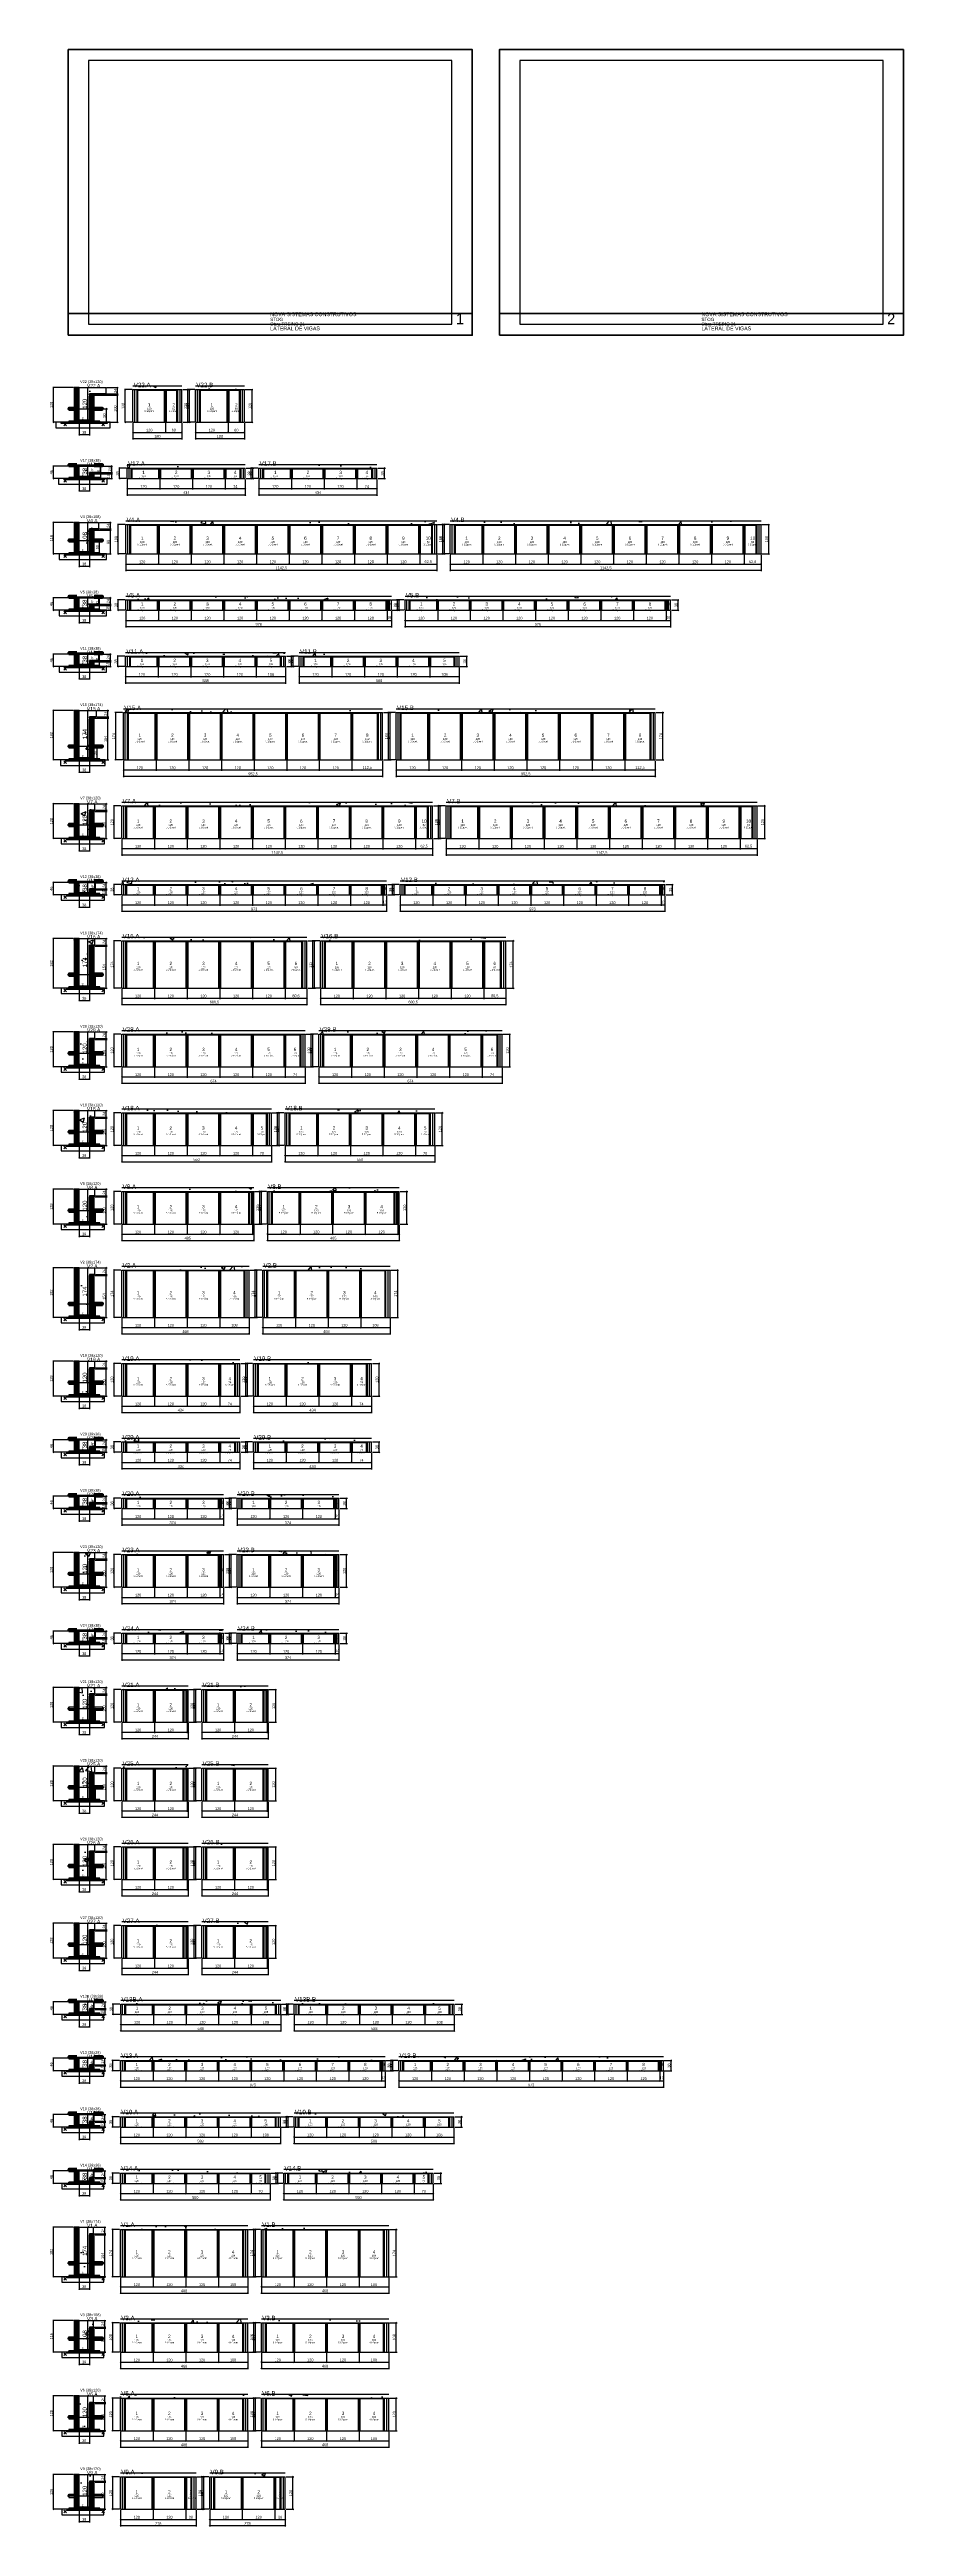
# Model space of a CAD drawing. Extents: x -69 to 3070, y -7854 to 1250.
import ezdxf
from ezdxf.enums import TextEntityAlignment as Align

# ---------------------------------------------------------------- set-up
doc = ezdxf.new("R2010")
doc.units = 0
for name, color, linetype in [('5', 5, 'Continuous'), ('barrote', 126, 'Continuous'), ('CARIMBO', 255, 'Continuous'), ('CONCRETO', 251, 'Continuous'), ('COTA', 241, 'Continuous'), ('Cota Seção (2x)', 241, 'Continuous'), ('detalhes', 7, 'Continuous'), ('Folhas', 255, 'Continuous'), ('Hachura', 251, 'Continuous'), ('Madeira', 126, 'Continuous'), ('NOMENCLATURA', 7, 'Continuous'), ('Painéis', 200, 'Continuous'), ('presilha', 224, 'Continuous'), ('SARR_2.2x7', 40, 'Continuous'), ('SARR_3.5x7', 81, 'Continuous'), ('SCO-LAJ', 224, 'Continuous'), ('TENSOR', 224, 'Continuous'), ('texto', 7, 'Continuous'), ('Texto Seção', 7, 'Continuous')]:
    doc.layers.add(name, color=color, linetype=linetype)
doc.dimstyles.new('PAINEL', dxfattribs={"dimtxt": 10, "dimasz": 3, "dimexe": 3, "dimexo": 3, "dimgap": 3, "dimtad": 1, "dimblk": 'OBLIQUE', "dimblk1": 'OBLIQUE', "dimcen": 2.5, "dimclrd": 4, "dimclre": 4, "dimclrt": 240, "dimazin": 3, "dimtfac": 1, "dimtmove": 0, "dimatfit": 3})
doc.dimstyles.new('SECAO2X', dxfattribs={"dimtxt": 16, "dimasz": 3, "dimexe": 3, "dimexo": 3, "dimgap": 3, "dimtad": 1, "dimblk": 'OBLIQUE', "dimblk1": 'OBLIQUE', "dimcen": 2.5, "dimclrd": 4, "dimclre": 4, "dimclrt": 240, "dimazin": 3, "dimtfac": 1, "dimtmove": 0, "dimatfit": 3})

# ---------------------------------------------------------------- blocks, each defined once
blk = doc.blocks.new('_OBLIQUE')
at = {"color": 0, "linetype": 'BYBLOCK'}
blk.add_line((-0.5, -0.5), (0.5, 0.5), dxfattribs=at)

msp = doc.modelspace()

# ---------------------------------------------------------------- hatches: boundary and pattern name
at = {"layer": 'Hachura'}
h = msp.add_hatch(dxfattribs=at)
h.set_pattern_fill('ANSI31', scale=0.5)
h.paths.add_polyline_path([(22, -120), (36, -120), (36, 8), (22, 8)])
h = msp.add_hatch(dxfattribs=at)
h.set_pattern_fill('ANSI31', scale=0.5)
h.paths.add_polyline_path([(22, 3.6), (36, 3.6), (36, 8), (22, 8)])
h = msp.add_hatch(dxfattribs=at)
h.set_pattern_fill('SOLID')
h.paths.add_polyline_path([(36, -120), (40, -120), (40, 8), (36, 8)])
h = msp.add_hatch(dxfattribs=at)
h.set_pattern_fill('AR-CONC')
h.paths.add_polyline_path([(40, -112), (40, 8), (138, 8), (138, -16), (78, -16), (78, -112)])
h = msp.add_hatch(dxfattribs=at)
h.set_pattern_fill('AR-CONC', scale=0.8)
h.paths.add_polyline_path([(238, 0), (418, 0), (418, 14), (238, 14)])
h = msp.add_hatch(dxfattribs=at)
h.set_pattern_fill('AR-CONC', scale=0.8)
h.paths.add_polyline_path([(468, 0), (648, 0), (648, 14), (468, 14)])
h = msp.add_hatch(dxfattribs=at)
h.set_pattern_fill('SOLID')
h.paths.add_polyline_path([(78, -20), (138, -20), (138, -16), (78, -16)])
h = msp.add_hatch(dxfattribs=at)
h.set_pattern_fill('SOLID')
h.paths.add_polyline_path([(78, -120), (82, -120), (82, -20), (78, -20)])
h = msp.add_hatch(dxfattribs=at)
h.set_pattern_fill('ANSI31', scale=0.5)
h.paths.add_polyline_path([(82, -120), (96, -120), (96, -20), (82, -20)])
h = msp.add_hatch(dxfattribs=at)
h.set_pattern_fill('ANSI31', scale=0.5)
h.paths.add_polyline_path([(82, -24.4), (96, -24.4), (96, -20), (82, -20)])
h = msp.add_hatch(dxfattribs=at)
h.set_pattern_fill('ANSI31', scale=0.5)
h.paths.add_polyline_path([(2, -120), (22, -120), (22, -115.6), (2, -115.6)])
h = msp.add_hatch(dxfattribs=at)
h.set_pattern_fill('SOLID')
h.paths.add_polyline_path([(40, -115.6), (78, -115.6), (78, -112), (40, -112)])
h = msp.add_hatch(dxfattribs=at)
h.set_pattern_fill('ANSI31', scale=0.5)
h.paths.add_polyline_path([(40, -120), (50, -120), (50, -115.6), (40, -115.6)])
h = msp.add_hatch(dxfattribs=at)
h.set_pattern_fill('ANSI31', scale=0.5)
h.paths.add_polyline_path([(96, -120), (116, -120), (116, -115.6), (96, -115.6)])
h = msp.add_hatch(dxfattribs=at)
h.set_pattern_fill('ANSI31', scale=0.5)
h.paths.add_polyline_path([(2, -327), (22, -327), (22, -322.6), (2, -322.6)])
h = msp.add_hatch(dxfattribs=at)
h.set_pattern_fill('ANSI31', scale=0.5)
h.paths.add_polyline_path([(22, -327), (36, -327), (36, -281), (22, -281)])
h = msp.add_hatch(dxfattribs=at)
h.set_pattern_fill('ANSI31', scale=0.5)
h.paths.add_polyline_path([(22, -285.4), (36, -285.4), (36, -281), (22, -281)])
h = msp.add_hatch(dxfattribs=at)
h.set_pattern_fill('SOLID')
h.paths.add_polyline_path([(36, -327), (40, -327), (40, -281), (36, -281)])
h = msp.add_hatch(dxfattribs=at)
h.set_pattern_fill('AR-CONC')
h.paths.add_polyline_path([(40, -319), (40, -281), (117, -281), (117, -305), (78, -305), (78, -319)])
h = msp.add_hatch(dxfattribs=at)
h.set_pattern_fill('SOLID')
h.paths.add_polyline_path([(40, -322.6), (78, -322.6), (78, -319), (40, -319)])
h = msp.add_hatch(dxfattribs=at)
h.set_pattern_fill('ANSI31', scale=0.5)
h.paths.add_polyline_path([(40, -327), (50, -327), (50, -322.6), (40, -322.6)])
h = msp.add_hatch(dxfattribs=at)
h.set_pattern_fill('SOLID')
h.paths.add_polyline_path([(78, -309), (117, -309), (117, -305), (78, -305)])
h = msp.add_hatch(dxfattribs=at)
h.set_pattern_fill('SOLID')
h.paths.add_polyline_path([(78, -327), (82, -327), (82, -309), (78, -309)])
h = msp.add_hatch(dxfattribs=at)
h.set_pattern_fill('ANSI31', scale=0.5)
h.paths.add_polyline_path([(82, -327), (96, -327), (96, -309), (82, -309)])
h = msp.add_hatch(dxfattribs=at)
h.set_pattern_fill('ANSI31', scale=0.5)
h.paths.add_polyline_path([(82, -313.4), (96, -313.4), (96, -309), (82, -309)])
h = msp.add_hatch(dxfattribs=at)
h.set_pattern_fill('ANSI31', scale=0.5)
h.paths.add_polyline_path([(96, -327), (116, -327), (116, -322.6), (96, -322.6)])
h = msp.add_hatch(dxfattribs=at)
h.set_pattern_fill('AR-CONC', scale=0.8)
h.paths.add_polyline_path([(217, -289), (651, -289), (651, -275), (217, -275)])
h = msp.add_hatch(dxfattribs=at)
h.set_pattern_fill('AR-CONC', scale=0.8)
h.paths.add_polyline_path([(701, -289), (1135, -289), (1135, -275), (701, -275)])
h = msp.add_hatch(dxfattribs=at)
h.set_pattern_fill('ANSI31', scale=0.5)
h.paths.add_polyline_path([(22, -604), (36, -604), (36, -488), (22, -488)])
h = msp.add_hatch(dxfattribs=at)
h.set_pattern_fill('ANSI31', scale=0.5)
h.paths.add_polyline_path([(22, -492.4), (36, -492.4), (36, -488), (22, -488)])
h = msp.add_hatch(dxfattribs=at)
h.set_pattern_fill('SOLID')
h.paths.add_polyline_path([(36, -604), (40, -604), (40, -488), (36, -488)])
h = msp.add_hatch(dxfattribs=at)
h.set_pattern_fill('AR-CONC')
h.paths.add_polyline_path([(40, -596), (40, -488), (112, -488), (112, -512), (78, -512), (78, -596)])
h = msp.add_hatch(dxfattribs=at)
h.set_pattern_fill('SOLID')
h.paths.add_polyline_path([(78, -516), (112, -516), (112, -512), (78, -512)])
h = msp.add_hatch(dxfattribs=at)
h.set_pattern_fill('SOLID')
h.paths.add_polyline_path([(78, -604), (82, -604), (82, -516), (78, -516)])
h = msp.add_hatch(dxfattribs=at)
h.set_pattern_fill('ANSI31', scale=0.5)
h.paths.add_polyline_path([(82, -604), (96, -604), (96, -516), (82, -516)])
h = msp.add_hatch(dxfattribs=at)
h.set_pattern_fill('ANSI31', scale=0.5)
h.paths.add_polyline_path([(82, -520.4), (96, -520.4), (96, -516), (82, -516)])
h = msp.add_hatch(dxfattribs=at)
h.set_pattern_fill('AR-CONC', scale=0.8)
h.paths.add_polyline_path([(212, -496), (1354.5, -496), (1354.5, -482), (212, -482)])
h = msp.add_hatch(dxfattribs=at)
h.set_pattern_fill('AR-CONC', scale=0.8)
h.paths.add_polyline_path([(1404.5, -496), (2547, -496), (2547, -482), (1404.5, -482)])
h = msp.add_hatch(dxfattribs=at)
h.set_pattern_fill('ANSI31', scale=0.5)
h.paths.add_polyline_path([(2, -604), (22, -604), (22, -599.6), (2, -599.6)])
h = msp.add_hatch(dxfattribs=at)
h.set_pattern_fill('SOLID')
h.paths.add_polyline_path([(40, -599.6), (78, -599.6), (78, -596), (40, -596)])
h = msp.add_hatch(dxfattribs=at)
h.set_pattern_fill('ANSI31', scale=0.5)
h.paths.add_polyline_path([(40, -604), (50, -604), (50, -599.6), (40, -599.6)])
h = msp.add_hatch(dxfattribs=at)
h.set_pattern_fill('ANSI31', scale=0.5)
h.paths.add_polyline_path([(96, -604), (116, -604), (116, -599.6), (96, -599.6)])
h = msp.add_hatch(dxfattribs=at)
h.set_pattern_fill('ANSI31', scale=0.5)
h.paths.add_polyline_path([(2, -811), (22, -811), (22, -806.6), (2, -806.6)])
h = msp.add_hatch(dxfattribs=at)
h.set_pattern_fill('ANSI31', scale=0.5)
h.paths.add_polyline_path([(22, -811), (36, -811), (36, -765), (22, -765)])
h = msp.add_hatch(dxfattribs=at)
h.set_pattern_fill('ANSI31', scale=0.5)
h.paths.add_polyline_path([(22, -769.4), (36, -769.4), (36, -765), (22, -765)])
h = msp.add_hatch(dxfattribs=at)
h.set_pattern_fill('SOLID')
h.paths.add_polyline_path([(36, -811), (40, -811), (40, -765), (36, -765)])
h = msp.add_hatch(dxfattribs=at)
h.set_pattern_fill('AR-CONC')
h.paths.add_polyline_path([(40, -803), (40, -765), (112, -765), (112, -789), (78, -789), (78, -803)])
h = msp.add_hatch(dxfattribs=at)
h.set_pattern_fill('SOLID')
h.paths.add_polyline_path([(40, -806.6), (78, -806.6), (78, -803), (40, -803)])
h = msp.add_hatch(dxfattribs=at)
h.set_pattern_fill('ANSI31', scale=0.5)
h.paths.add_polyline_path([(40, -811), (50, -811), (50, -806.6), (40, -806.6)])
h = msp.add_hatch(dxfattribs=at)
h.set_pattern_fill('SOLID')
h.paths.add_polyline_path([(78, -793), (112, -793), (112, -789), (78, -789)])
h = msp.add_hatch(dxfattribs=at)
h.set_pattern_fill('SOLID')
h.paths.add_polyline_path([(78, -811), (82, -811), (82, -793), (78, -793)])
h = msp.add_hatch(dxfattribs=at)
h.set_pattern_fill('ANSI31', scale=0.5)
h.paths.add_polyline_path([(82, -811), (96, -811), (96, -793), (82, -793)])
h = msp.add_hatch(dxfattribs=at)
h.set_pattern_fill('ANSI31', scale=0.5)
h.paths.add_polyline_path([(82, -797.4), (96, -797.4), (96, -793), (82, -793)])
h = msp.add_hatch(dxfattribs=at)
h.set_pattern_fill('ANSI31', scale=0.5)
h.paths.add_polyline_path([(96, -811), (116, -811), (116, -806.6), (96, -806.6)])
h = msp.add_hatch(dxfattribs=at)
h.set_pattern_fill('AR-CONC', scale=0.8)
h.paths.add_polyline_path([(212, -773), (1188, -773), (1188, -759), (212, -759)])
h = msp.add_hatch(dxfattribs=at)
h.set_pattern_fill('AR-CONC', scale=0.8)
h.paths.add_polyline_path([(1238, -773), (2214, -773), (2214, -759), (1238, -759)])
h = msp.add_hatch(dxfattribs=at)
h.set_pattern_fill('ANSI31', scale=0.5)
h.paths.add_polyline_path([(22, -1018), (36, -1018), (36, -972), (22, -972)])
h = msp.add_hatch(dxfattribs=at)
h.set_pattern_fill('ANSI31', scale=0.5)
h.paths.add_polyline_path([(22, -976.4), (36, -976.4), (36, -972), (22, -972)])
h = msp.add_hatch(dxfattribs=at)
h.set_pattern_fill('SOLID')
h.paths.add_polyline_path([(36, -1018), (40, -1018), (40, -972), (36, -972)])
h = msp.add_hatch(dxfattribs=at)
h.set_pattern_fill('AR-CONC')
h.paths.add_polyline_path([(40, -1010), (40, -972), (111.99, -972), (111.99, -996), (78, -996), (78, -1010)])
h = msp.add_hatch(dxfattribs=at)
h.set_pattern_fill('SOLID')
h.paths.add_polyline_path([(78, -1000), (111.99, -1000), (111.99, -996), (78, -996)])
h = msp.add_hatch(dxfattribs=at)
h.set_pattern_fill('SOLID')
h.paths.add_polyline_path([(78, -1018), (82, -1018), (82, -1000), (78, -1000)])
h = msp.add_hatch(dxfattribs=at)
h.set_pattern_fill('ANSI31', scale=0.5)
h.paths.add_polyline_path([(82, -1018), (96, -1018), (96, -1000), (82, -1000)])
h = msp.add_hatch(dxfattribs=at)
h.set_pattern_fill('ANSI31', scale=0.5)
h.paths.add_polyline_path([(82, -1004.4), (96, -1004.4), (96, -1000), (82, -1000)])
h = msp.add_hatch(dxfattribs=at)
h.set_pattern_fill('AR-CONC', scale=0.8)
h.paths.add_polyline_path([(211, -980), (799, -980), (799, -966), (211, -966)])
h = msp.add_hatch(dxfattribs=at)
h.set_pattern_fill('AR-CONC', scale=0.8)
h.paths.add_polyline_path([(849, -980), (1437, -980), (1437, -966), (849, -966)])
h = msp.add_hatch(dxfattribs=at)
h.set_pattern_fill('ANSI31', scale=0.5)
h.paths.add_polyline_path([(2, -1018), (22, -1018), (22, -1013.6), (2, -1013.6)])
h = msp.add_hatch(dxfattribs=at)
h.set_pattern_fill('SOLID')
h.paths.add_polyline_path([(40, -1013.6), (78, -1013.6), (78, -1010), (40, -1010)])
h = msp.add_hatch(dxfattribs=at)
h.set_pattern_fill('ANSI31', scale=0.5)
h.paths.add_polyline_path([(40, -1018), (50, -1018), (50, -1013.6), (40, -1013.6)])
h = msp.add_hatch(dxfattribs=at)
h.set_pattern_fill('ANSI31', scale=0.5)
h.paths.add_polyline_path([(96, -1018), (116, -1018), (116, -1013.6), (96, -1013.6)])
h = msp.add_hatch(dxfattribs=at)
h.set_pattern_fill('ANSI31', scale=0.5)
h.paths.add_polyline_path([(22, -1361), (36, -1361), (36, -1179), (22, -1179)])
h = msp.add_hatch(dxfattribs=at)
h.set_pattern_fill('ANSI31', scale=0.5)
h.paths.add_polyline_path([(22, -1183.4), (36, -1183.4), (36, -1179), (22, -1179)])
h = msp.add_hatch(dxfattribs=at)
h.set_pattern_fill('SOLID')
h.paths.add_polyline_path([(36, -1361), (40, -1361), (40, -1179), (36, -1179)])
h = msp.add_hatch(dxfattribs=at)
h.set_pattern_fill('AR-CONC')
h.paths.add_polyline_path([(40, -1353), (40, -1179), (103, -1179), (103, -1203), (78, -1203), (78, -1353)])
h = msp.add_hatch(dxfattribs=at)
h.set_pattern_fill('AR-CONC', scale=0.8)
h.paths.add_polyline_path([(203, -1187), (1155.5, -1187), (1155.5, -1173), (203, -1173)])
h = msp.add_hatch(dxfattribs=at)
h.set_pattern_fill('AR-CONC', scale=0.8)
h.paths.add_polyline_path([(1205.5, -1187), (2158, -1187), (2158, -1173), (1205.5, -1173)])
h = msp.add_hatch(dxfattribs=at)
h.set_pattern_fill('SOLID')
h.paths.add_polyline_path([(78, -1207), (103, -1207), (103, -1203), (78, -1203)])
h = msp.add_hatch(dxfattribs=at)
h.set_pattern_fill('SOLID')
h.paths.add_polyline_path([(78, -1361), (82, -1361), (82, -1207), (78, -1207)])
h = msp.add_hatch(dxfattribs=at)
h.set_pattern_fill('ANSI31', scale=0.5)
h.paths.add_polyline_path([(82, -1361), (96, -1361), (96, -1207), (82, -1207)])
h = msp.add_hatch(dxfattribs=at)
h.set_pattern_fill('ANSI31', scale=0.5)
h.paths.add_polyline_path([(82, -1211.4), (96, -1211.4), (96, -1207), (82, -1207)])
h = msp.add_hatch(dxfattribs=at)
h.set_pattern_fill('ANSI31', scale=0.5)
h.paths.add_polyline_path([(2, -1361), (22, -1361), (22, -1356.6), (2, -1356.6)])
h = msp.add_hatch(dxfattribs=at)
h.set_pattern_fill('SOLID')
h.paths.add_polyline_path([(40, -1356.6), (78, -1356.6), (78, -1353), (40, -1353)])
h = msp.add_hatch(dxfattribs=at)
h.set_pattern_fill('ANSI31', scale=0.5)
h.paths.add_polyline_path([(40, -1361), (50, -1361), (50, -1356.6), (40, -1356.6)])
h = msp.add_hatch(dxfattribs=at)
h.set_pattern_fill('ANSI31', scale=0.5)
h.paths.add_polyline_path([(96, -1361), (116, -1361), (116, -1356.6), (96, -1356.6)])
h = msp.add_hatch(dxfattribs=at)
h.set_pattern_fill('ANSI31', scale=0.5)
h.paths.add_polyline_path([(22, -1650), (36, -1650), (36, -1522), (22, -1522)])
h = msp.add_hatch(dxfattribs=at)
h.set_pattern_fill('ANSI31', scale=0.5)
h.paths.add_polyline_path([(22, -1526.4), (36, -1526.4), (36, -1522), (22, -1522)])
h = msp.add_hatch(dxfattribs=at)
h.set_pattern_fill('SOLID')
h.paths.add_polyline_path([(36, -1650), (40, -1650), (40, -1522), (36, -1522)])
h = msp.add_hatch(dxfattribs=at)
h.set_pattern_fill('AR-CONC')
h.paths.add_polyline_path([(40, -1642), (40, -1522), (97, -1522), (97, -1546), (78, -1546), (78, -1642)])
h = msp.add_hatch(dxfattribs=at)
h.set_pattern_fill('SOLID')
h.paths.add_polyline_path([(78, -1550), (97, -1550), (97, -1546), (78, -1546)])
h = msp.add_hatch(dxfattribs=at)
h.set_pattern_fill('AR-CONC', scale=0.8)
h.paths.add_polyline_path([(197, -1530), (1339.5, -1530), (1339.5, -1516), (197, -1516)])
h = msp.add_hatch(dxfattribs=at)
h.set_pattern_fill('AR-CONC', scale=0.8)
h.paths.add_polyline_path([(1389.5, -1530), (2532, -1530), (2532, -1516), (1389.5, -1516)])
h = msp.add_hatch(dxfattribs=at)
h.set_pattern_fill('SOLID')
h.paths.add_polyline_path([(78, -1650), (82, -1650), (82, -1550), (78, -1550)])
h = msp.add_hatch(dxfattribs=at)
h.set_pattern_fill('ANSI31', scale=0.5)
h.paths.add_polyline_path([(82, -1650), (96, -1650), (96, -1550), (82, -1550)])
h = msp.add_hatch(dxfattribs=at)
h.set_pattern_fill('ANSI31', scale=0.5)
h.paths.add_polyline_path([(82, -1554.4), (96, -1554.4), (96, -1550), (82, -1550)])
h = msp.add_hatch(dxfattribs=at)
h.set_pattern_fill('ANSI31', scale=0.5)
h.paths.add_polyline_path([(2, -1650), (22, -1650), (22, -1645.6), (2, -1645.6)])
h = msp.add_hatch(dxfattribs=at)
h.set_pattern_fill('SOLID')
h.paths.add_polyline_path([(40, -1645.6), (78, -1645.6), (78, -1642), (40, -1642)])
h = msp.add_hatch(dxfattribs=at)
h.set_pattern_fill('ANSI31', scale=0.5)
h.paths.add_polyline_path([(40, -1650), (50, -1650), (50, -1645.6), (40, -1645.6)])
h = msp.add_hatch(dxfattribs=at)
h.set_pattern_fill('ANSI31', scale=0.5)
h.paths.add_polyline_path([(96, -1650), (116, -1650), (116, -1645.6), (96, -1645.6)])
h = msp.add_hatch(dxfattribs=at)
h.set_pattern_fill('ANSI31', scale=0.5)
h.paths.add_polyline_path([(22, -1857), (36, -1857), (36, -1811), (22, -1811)])
h = msp.add_hatch(dxfattribs=at)
h.set_pattern_fill('ANSI31', scale=0.5)
h.paths.add_polyline_path([(22, -1815.4), (36, -1815.4), (36, -1811), (22, -1811)])
h = msp.add_hatch(dxfattribs=at)
h.set_pattern_fill('SOLID')
h.paths.add_polyline_path([(36, -1857), (40, -1857), (40, -1811), (36, -1811)])
h = msp.add_hatch(dxfattribs=at)
h.set_pattern_fill('AR-CONC')
h.paths.add_polyline_path([(40, -1849), (40, -1811), (97, -1811), (97, -1835), (78, -1835), (78, -1849)])
h = msp.add_hatch(dxfattribs=at)
h.set_pattern_fill('AR-CONC', scale=0.8)
h.paths.add_polyline_path([(197, -1819), (1170, -1819), (1170, -1805), (197, -1805)])
h = msp.add_hatch(dxfattribs=at)
h.set_pattern_fill('AR-CONC', scale=0.8)
h.paths.add_polyline_path([(1220, -1819), (2193, -1819), (2193, -1805), (1220, -1805)])
h = msp.add_hatch(dxfattribs=at)
h.set_pattern_fill('ANSI31', scale=0.5)
h.paths.add_polyline_path([(2, -1857), (22, -1857), (22, -1852.6), (2, -1852.6)])
h = msp.add_hatch(dxfattribs=at)
h.set_pattern_fill('SOLID')
h.paths.add_polyline_path([(40, -1852.6), (78, -1852.6), (78, -1849), (40, -1849)])
h = msp.add_hatch(dxfattribs=at)
h.set_pattern_fill('ANSI31', scale=0.5)
h.paths.add_polyline_path([(40, -1857), (50, -1857), (50, -1852.6), (40, -1852.6)])
h = msp.add_hatch(dxfattribs=at)
h.set_pattern_fill('SOLID')
h.paths.add_polyline_path([(78, -1839), (97, -1839), (97, -1835), (78, -1835)])
h = msp.add_hatch(dxfattribs=at)
h.set_pattern_fill('SOLID')
h.paths.add_polyline_path([(78, -1857), (82, -1857), (82, -1839), (78, -1839)])
h = msp.add_hatch(dxfattribs=at)
h.set_pattern_fill('ANSI31', scale=0.5)
h.paths.add_polyline_path([(82, -1857), (96, -1857), (96, -1839), (82, -1839)])
h = msp.add_hatch(dxfattribs=at)
h.set_pattern_fill('ANSI31', scale=0.5)
h.paths.add_polyline_path([(82, -1843.4), (96, -1843.4), (96, -1839), (82, -1839)])
h = msp.add_hatch(dxfattribs=at)
h.set_pattern_fill('ANSI31', scale=0.5)
h.paths.add_polyline_path([(96, -1857), (116, -1857), (116, -1852.6), (96, -1852.6)])
h = msp.add_hatch(dxfattribs=at)
h.set_pattern_fill('ANSI31', scale=0.5)
h.paths.add_polyline_path([(22, -2200), (36, -2200), (36, -2018), (22, -2018)])
h = msp.add_hatch(dxfattribs=at)
h.set_pattern_fill('ANSI31', scale=0.5)
h.paths.add_polyline_path([(22, -2022.4), (36, -2022.4), (36, -2018), (22, -2018)])
h = msp.add_hatch(dxfattribs=at)
h.set_pattern_fill('SOLID')
h.paths.add_polyline_path([(36, -2200), (40, -2200), (40, -2018), (36, -2018)])
h = msp.add_hatch(dxfattribs=at)
h.set_pattern_fill('AR-CONC')
h.paths.add_polyline_path([(40, -2192), (40, -2018), (97, -2018), (97, -2042), (78, -2042), (78, -2192)])
h = msp.add_hatch(dxfattribs=at)
h.set_pattern_fill('SOLID')
h.paths.add_polyline_path([(78, -2046), (97, -2046), (97, -2042), (78, -2042)])
h = msp.add_hatch(dxfattribs=at)
h.set_pattern_fill('SOLID')
h.paths.add_polyline_path([(78, -2200), (82, -2200), (82, -2046), (78, -2046)])
h = msp.add_hatch(dxfattribs=at)
h.set_pattern_fill('ANSI31', scale=0.5)
h.paths.add_polyline_path([(82, -2200), (96, -2200), (96, -2046), (82, -2046)])
h = msp.add_hatch(dxfattribs=at)
h.set_pattern_fill('ANSI31', scale=0.5)
h.paths.add_polyline_path([(82, -2050.4), (96, -2050.4), (96, -2046), (82, -2046)])
h = msp.add_hatch(dxfattribs=at)
h.set_pattern_fill('AR-CONC', scale=0.8)
h.paths.add_polyline_path([(197, -2026), (877.5, -2026), (877.5, -2012), (197, -2012)])
h = msp.add_hatch(dxfattribs=at)
h.set_pattern_fill('AR-CONC', scale=0.8)
h.paths.add_polyline_path([(927.5, -2026), (1608, -2026), (1608, -2012), (927.5, -2012)])
h = msp.add_hatch(dxfattribs=at)
h.set_pattern_fill('ANSI31', scale=0.5)
h.paths.add_polyline_path([(2, -2200), (22, -2200), (22, -2195.6), (2, -2195.6)])
h = msp.add_hatch(dxfattribs=at)
h.set_pattern_fill('SOLID')
h.paths.add_polyline_path([(40, -2195.6), (78, -2195.6), (78, -2192), (40, -2192)])
h = msp.add_hatch(dxfattribs=at)
h.set_pattern_fill('ANSI31', scale=0.5)
h.paths.add_polyline_path([(40, -2200), (50, -2200), (50, -2195.6), (40, -2195.6)])
h = msp.add_hatch(dxfattribs=at)
h.set_pattern_fill('ANSI31', scale=0.5)
h.paths.add_polyline_path([(96, -2200), (116, -2200), (116, -2195.6), (96, -2195.6)])
h = msp.add_hatch(dxfattribs=at)
h.set_pattern_fill('ANSI31', scale=0.5)
h.paths.add_polyline_path([(22, -2489), (36, -2489), (36, -2361), (22, -2361)])
h = msp.add_hatch(dxfattribs=at)
h.set_pattern_fill('ANSI31', scale=0.5)
h.paths.add_polyline_path([(22, -2365.4), (36, -2365.4), (36, -2361), (22, -2361)])
h = msp.add_hatch(dxfattribs=at)
h.set_pattern_fill('SOLID')
h.paths.add_polyline_path([(36, -2489), (40, -2489), (40, -2361), (36, -2361)])
h = msp.add_hatch(dxfattribs=at)
h.set_pattern_fill('AR-CONC')
h.paths.add_polyline_path([(40, -2481), (40, -2361), (97, -2361), (97, -2385), (78, -2385), (78, -2481)])
h = msp.add_hatch(dxfattribs=at)
h.set_pattern_fill('AR-CONC', scale=0.8)
h.paths.add_polyline_path([(197, -2369), (871, -2369), (871, -2355), (197, -2355)])
h = msp.add_hatch(dxfattribs=at)
h.set_pattern_fill('AR-CONC', scale=0.8)
h.paths.add_polyline_path([(921, -2369), (1595, -2369), (1595, -2355), (921, -2355)])
h = msp.add_hatch(dxfattribs=at)
h.set_pattern_fill('SOLID')
h.paths.add_polyline_path([(78, -2389), (97, -2389), (97, -2385), (78, -2385)])
h = msp.add_hatch(dxfattribs=at)
h.set_pattern_fill('SOLID')
h.paths.add_polyline_path([(78, -2489), (82, -2489), (82, -2389), (78, -2389)])
h = msp.add_hatch(dxfattribs=at)
h.set_pattern_fill('ANSI31', scale=0.5)
h.paths.add_polyline_path([(82, -2489), (96, -2489), (96, -2389), (82, -2389)])
h = msp.add_hatch(dxfattribs=at)
h.set_pattern_fill('ANSI31', scale=0.5)
h.paths.add_polyline_path([(82, -2393.4), (96, -2393.4), (96, -2389), (82, -2389)])
h = msp.add_hatch(dxfattribs=at)
h.set_pattern_fill('ANSI31', scale=0.5)
h.paths.add_polyline_path([(2, -2489), (22, -2489), (22, -2484.6), (2, -2484.6)])
h = msp.add_hatch(dxfattribs=at)
h.set_pattern_fill('SOLID')
h.paths.add_polyline_path([(40, -2484.6), (78, -2484.6), (78, -2481), (40, -2481)])
h = msp.add_hatch(dxfattribs=at)
h.set_pattern_fill('ANSI31', scale=0.5)
h.paths.add_polyline_path([(40, -2489), (50, -2489), (50, -2484.6), (40, -2484.6)])
h = msp.add_hatch(dxfattribs=at)
h.set_pattern_fill('ANSI31', scale=0.5)
h.paths.add_polyline_path([(96, -2489), (116, -2489), (116, -2484.6), (96, -2484.6)])
h = msp.add_hatch(dxfattribs=at)
h.set_pattern_fill('ANSI31', scale=0.5)
h.paths.add_polyline_path([(22, -2778), (36, -2778), (36, -2650), (22, -2650)])
h = msp.add_hatch(dxfattribs=at)
h.set_pattern_fill('ANSI31', scale=0.5)
h.paths.add_polyline_path([(22, -2654.4), (36, -2654.4), (36, -2650), (22, -2650)])
h = msp.add_hatch(dxfattribs=at)
h.set_pattern_fill('SOLID')
h.paths.add_polyline_path([(36, -2778), (40, -2778), (40, -2650), (36, -2650)])
h = msp.add_hatch(dxfattribs=at)
h.set_pattern_fill('AR-CONC')
h.paths.add_polyline_path([(40, -2770), (40, -2650), (97, -2650), (97, -2674), (78, -2674), (78, -2770)])
h = msp.add_hatch(dxfattribs=at)
h.set_pattern_fill('SOLID')
h.paths.add_polyline_path([(78, -2678), (97, -2678), (97, -2674), (78, -2674)])
h = msp.add_hatch(dxfattribs=at)
h.set_pattern_fill('SOLID')
h.paths.add_polyline_path([(78, -2778), (82, -2778), (82, -2678), (78, -2678)])
h = msp.add_hatch(dxfattribs=at)
h.set_pattern_fill('ANSI31', scale=0.5)
h.paths.add_polyline_path([(82, -2778), (96, -2778), (96, -2678), (82, -2678)])
h = msp.add_hatch(dxfattribs=at)
h.set_pattern_fill('ANSI31', scale=0.5)
h.paths.add_polyline_path([(82, -2682.4), (96, -2682.4), (96, -2678), (82, -2678)])
h = msp.add_hatch(dxfattribs=at)
h.set_pattern_fill('AR-CONC', scale=0.8)
h.paths.add_polyline_path([(197, -2658), (747, -2658), (747, -2644), (197, -2644)])
h = msp.add_hatch(dxfattribs=at)
h.set_pattern_fill('AR-CONC', scale=0.8)
h.paths.add_polyline_path([(797, -2658), (1347, -2658), (1347, -2644), (797, -2644)])
h = msp.add_hatch(dxfattribs=at)
h.set_pattern_fill('ANSI31', scale=0.5)
h.paths.add_polyline_path([(2, -2778), (22, -2778), (22, -2773.6), (2, -2773.6)])
h = msp.add_hatch(dxfattribs=at)
h.set_pattern_fill('SOLID')
h.paths.add_polyline_path([(40, -2773.6), (78, -2773.6), (78, -2770), (40, -2770)])
h = msp.add_hatch(dxfattribs=at)
h.set_pattern_fill('ANSI31', scale=0.5)
h.paths.add_polyline_path([(40, -2778), (50, -2778), (50, -2773.6), (40, -2773.6)])
h = msp.add_hatch(dxfattribs=at)
h.set_pattern_fill('ANSI31', scale=0.5)
h.paths.add_polyline_path([(96, -2778), (116, -2778), (116, -2773.6), (96, -2773.6)])
h = msp.add_hatch(dxfattribs=at)
h.set_pattern_fill('ANSI31', scale=0.5)
h.paths.add_polyline_path([(22, -3067), (36, -3067), (36, -2939), (22, -2939)])
h = msp.add_hatch(dxfattribs=at)
h.set_pattern_fill('ANSI31', scale=0.5)
h.paths.add_polyline_path([(22, -2943.4), (36, -2943.4), (36, -2939), (22, -2939)])
h = msp.add_hatch(dxfattribs=at)
h.set_pattern_fill('SOLID')
h.paths.add_polyline_path([(36, -3067), (40, -3067), (40, -2939), (36, -2939)])
h = msp.add_hatch(dxfattribs=at)
h.set_pattern_fill('AR-CONC')
h.paths.add_polyline_path([(40, -3059), (40, -2939), (97, -2939), (97, -2963), (78, -2963), (78, -3059)])
h = msp.add_hatch(dxfattribs=at)
h.set_pattern_fill('SOLID')
h.paths.add_polyline_path([(78, -2967), (97, -2967), (97, -2963), (78, -2963)])
h = msp.add_hatch(dxfattribs=at)
h.set_pattern_fill('SOLID')
h.paths.add_polyline_path([(78, -3067), (82, -3067), (82, -2967), (78, -2967)])
h = msp.add_hatch(dxfattribs=at)
h.set_pattern_fill('ANSI31', scale=0.5)
h.paths.add_polyline_path([(82, -3067), (96, -3067), (96, -2967), (82, -2967)])
h = msp.add_hatch(dxfattribs=at)
h.set_pattern_fill('ANSI31', scale=0.5)
h.paths.add_polyline_path([(82, -2971.4), (96, -2971.4), (96, -2967), (82, -2967)])
h = msp.add_hatch(dxfattribs=at)
h.set_pattern_fill('AR-CONC', scale=0.8)
h.paths.add_polyline_path([(197, -2947), (682, -2947), (682, -2933), (197, -2933)])
h = msp.add_hatch(dxfattribs=at)
h.set_pattern_fill('AR-CONC', scale=0.8)
h.paths.add_polyline_path([(732, -2947), (1217, -2947), (1217, -2933), (732, -2933)])
h = msp.add_hatch(dxfattribs=at)
h.set_pattern_fill('ANSI31', scale=0.5)
h.paths.add_polyline_path([(2, -3067), (22, -3067), (22, -3062.6), (2, -3062.6)])
h = msp.add_hatch(dxfattribs=at)
h.set_pattern_fill('SOLID')
h.paths.add_polyline_path([(40, -3062.6), (78, -3062.6), (78, -3059), (40, -3059)])
h = msp.add_hatch(dxfattribs=at)
h.set_pattern_fill('ANSI31', scale=0.5)
h.paths.add_polyline_path([(40, -3067), (50, -3067), (50, -3062.6), (40, -3062.6)])
h = msp.add_hatch(dxfattribs=at)
h.set_pattern_fill('ANSI31', scale=0.5)
h.paths.add_polyline_path([(96, -3067), (116, -3067), (116, -3062.6), (96, -3062.6)])
h = msp.add_hatch(dxfattribs=at)
h.set_pattern_fill('ANSI31', scale=0.5)
h.paths.add_polyline_path([(22, -3410), (36, -3410), (36, -3228), (22, -3228)])
h = msp.add_hatch(dxfattribs=at)
h.set_pattern_fill('ANSI31', scale=0.5)
h.paths.add_polyline_path([(22, -3232.4), (36, -3232.4), (36, -3228), (22, -3228)])
h = msp.add_hatch(dxfattribs=at)
h.set_pattern_fill('SOLID')
h.paths.add_polyline_path([(36, -3410), (40, -3410), (40, -3228), (36, -3228)])
h = msp.add_hatch(dxfattribs=at)
h.set_pattern_fill('AR-CONC')
h.paths.add_polyline_path([(40, -3402), (40, -3228), (97, -3228), (97, -3252), (78, -3252), (78, -3402)])
h = msp.add_hatch(dxfattribs=at)
h.set_pattern_fill('SOLID')
h.paths.add_polyline_path([(78, -3256), (97, -3256), (97, -3252), (78, -3252)])
h = msp.add_hatch(dxfattribs=at)
h.set_pattern_fill('SOLID')
h.paths.add_polyline_path([(78, -3410), (82, -3410), (82, -3256), (78, -3256)])
h = msp.add_hatch(dxfattribs=at)
h.set_pattern_fill('ANSI31', scale=0.5)
h.paths.add_polyline_path([(82, -3410), (96, -3410), (96, -3256), (82, -3256)])
h = msp.add_hatch(dxfattribs=at)
h.set_pattern_fill('ANSI31', scale=0.5)
h.paths.add_polyline_path([(82, -3260.4), (96, -3260.4), (96, -3256), (82, -3256)])
h = msp.add_hatch(dxfattribs=at)
h.set_pattern_fill('AR-CONC', scale=0.8)
h.paths.add_polyline_path([(197, -3236), (665, -3236), (665, -3222), (197, -3222)])
h = msp.add_hatch(dxfattribs=at)
h.set_pattern_fill('AR-CONC', scale=0.8)
h.paths.add_polyline_path([(715, -3236), (1183, -3236), (1183, -3222), (715, -3222)])
h = msp.add_hatch(dxfattribs=at)
h.set_pattern_fill('ANSI31', scale=0.5)
h.paths.add_polyline_path([(2, -3410), (22, -3410), (22, -3405.6), (2, -3405.6)])
h = msp.add_hatch(dxfattribs=at)
h.set_pattern_fill('SOLID')
h.paths.add_polyline_path([(40, -3405.6), (78, -3405.6), (78, -3402), (40, -3402)])
h = msp.add_hatch(dxfattribs=at)
h.set_pattern_fill('ANSI31', scale=0.5)
h.paths.add_polyline_path([(40, -3410), (50, -3410), (50, -3405.6), (40, -3405.6)])
h = msp.add_hatch(dxfattribs=at)
h.set_pattern_fill('ANSI31', scale=0.5)
h.paths.add_polyline_path([(96, -3410), (116, -3410), (116, -3405.6), (96, -3405.6)])
h = msp.add_hatch(dxfattribs=at)
h.set_pattern_fill('ANSI31', scale=0.5)
h.paths.add_polyline_path([(22, -3699), (36, -3699), (36, -3571), (22, -3571)])
h = msp.add_hatch(dxfattribs=at)
h.set_pattern_fill('ANSI31', scale=0.5)
h.paths.add_polyline_path([(22, -3575.4), (36, -3575.4), (36, -3571), (22, -3571)])
h = msp.add_hatch(dxfattribs=at)
h.set_pattern_fill('SOLID')
h.paths.add_polyline_path([(36, -3699), (40, -3699), (40, -3571), (36, -3571)])
h = msp.add_hatch(dxfattribs=at)
h.set_pattern_fill('AR-CONC')
h.paths.add_polyline_path([(40, -3691), (40, -3571), (97, -3571), (97, -3595), (78, -3595), (78, -3691)])
h = msp.add_hatch(dxfattribs=at)
h.set_pattern_fill('SOLID')
h.paths.add_polyline_path([(78, -3599), (97, -3599), (97, -3595), (78, -3595)])
h = msp.add_hatch(dxfattribs=at)
h.set_pattern_fill('SOLID')
h.paths.add_polyline_path([(78, -3699), (82, -3699), (82, -3599), (78, -3599)])
h = msp.add_hatch(dxfattribs=at)
h.set_pattern_fill('ANSI31', scale=0.5)
h.paths.add_polyline_path([(82, -3699), (96, -3699), (96, -3599), (82, -3599)])
h = msp.add_hatch(dxfattribs=at)
h.set_pattern_fill('ANSI31', scale=0.5)
h.paths.add_polyline_path([(82, -3603.4), (96, -3603.4), (96, -3599), (82, -3599)])
h = msp.add_hatch(dxfattribs=at)
h.set_pattern_fill('AR-CONC', scale=0.8)
h.paths.add_polyline_path([(197, -3579), (631, -3579), (631, -3565), (197, -3565)])
h = msp.add_hatch(dxfattribs=at)
h.set_pattern_fill('AR-CONC', scale=0.8)
h.paths.add_polyline_path([(681, -3579), (1115, -3579), (1115, -3565), (681, -3565)])
h = msp.add_hatch(dxfattribs=at)
h.set_pattern_fill('ANSI31', scale=0.5)
h.paths.add_polyline_path([(2, -3699), (22, -3699), (22, -3694.6), (2, -3694.6)])
h = msp.add_hatch(dxfattribs=at)
h.set_pattern_fill('SOLID')
h.paths.add_polyline_path([(40, -3694.6), (78, -3694.6), (78, -3691), (40, -3691)])
h = msp.add_hatch(dxfattribs=at)
h.set_pattern_fill('ANSI31', scale=0.5)
h.paths.add_polyline_path([(40, -3699), (50, -3699), (50, -3694.6), (40, -3694.6)])
h = msp.add_hatch(dxfattribs=at)
h.set_pattern_fill('ANSI31', scale=0.5)
h.paths.add_polyline_path([(96, -3699), (116, -3699), (116, -3694.6), (96, -3694.6)])
h = msp.add_hatch(dxfattribs=at)
h.set_pattern_fill('ANSI31', scale=0.5)
h.paths.add_polyline_path([(2, -3906), (22, -3906), (22, -3901.6), (2, -3901.6)])
h = msp.add_hatch(dxfattribs=at)
h.set_pattern_fill('ANSI31', scale=0.5)
h.paths.add_polyline_path([(22, -3906), (36, -3906), (36, -3860), (22, -3860)])
h = msp.add_hatch(dxfattribs=at)
h.set_pattern_fill('ANSI31', scale=0.5)
h.paths.add_polyline_path([(22, -3864.4), (36, -3864.4), (36, -3860), (22, -3860)])
h = msp.add_hatch(dxfattribs=at)
h.set_pattern_fill('SOLID')
h.paths.add_polyline_path([(36, -3906), (40, -3906), (40, -3860), (36, -3860)])
h = msp.add_hatch(dxfattribs=at)
h.set_pattern_fill('AR-CONC')
h.paths.add_polyline_path([(40, -3898), (40, -3860), (97, -3860), (97, -3884), (78, -3884), (78, -3898)])
h = msp.add_hatch(dxfattribs=at)
h.set_pattern_fill('SOLID')
h.paths.add_polyline_path([(40, -3901.6), (78, -3901.6), (78, -3898), (40, -3898)])
h = msp.add_hatch(dxfattribs=at)
h.set_pattern_fill('ANSI31', scale=0.5)
h.paths.add_polyline_path([(40, -3906), (50, -3906), (50, -3901.6), (40, -3901.6)])
h = msp.add_hatch(dxfattribs=at)
h.set_pattern_fill('SOLID')
h.paths.add_polyline_path([(78, -3888), (97, -3888), (97, -3884), (78, -3884)])
h = msp.add_hatch(dxfattribs=at)
h.set_pattern_fill('SOLID')
h.paths.add_polyline_path([(78, -3906), (82, -3906), (82, -3888), (78, -3888)])
h = msp.add_hatch(dxfattribs=at)
h.set_pattern_fill('ANSI31', scale=0.5)
h.paths.add_polyline_path([(82, -3906), (96, -3906), (96, -3888), (82, -3888)])
h = msp.add_hatch(dxfattribs=at)
h.set_pattern_fill('ANSI31', scale=0.5)
h.paths.add_polyline_path([(82, -3892.4), (96, -3892.4), (96, -3888), (82, -3888)])
h = msp.add_hatch(dxfattribs=at)
h.set_pattern_fill('ANSI31', scale=0.5)
h.paths.add_polyline_path([(96, -3906), (116, -3906), (116, -3901.6), (96, -3901.6)])
h = msp.add_hatch(dxfattribs=at)
h.set_pattern_fill('AR-CONC', scale=0.8)
h.paths.add_polyline_path([(197, -3868), (631, -3868), (631, -3854), (197, -3854)])
h = msp.add_hatch(dxfattribs=at)
h.set_pattern_fill('AR-CONC', scale=0.8)
h.paths.add_polyline_path([(681, -3868), (1115, -3868), (1115, -3854), (681, -3854)])
h = msp.add_hatch(dxfattribs=at)
h.set_pattern_fill('ANSI31', scale=0.5)
h.paths.add_polyline_path([(22, -4113), (36, -4113), (36, -4067), (22, -4067)])
h = msp.add_hatch(dxfattribs=at)
h.set_pattern_fill('ANSI31', scale=0.5)
h.paths.add_polyline_path([(22, -4071.4), (36, -4071.4), (36, -4067), (22, -4067)])
h = msp.add_hatch(dxfattribs=at)
h.set_pattern_fill('SOLID')
h.paths.add_polyline_path([(36, -4113), (40, -4113), (40, -4067), (36, -4067)])
h = msp.add_hatch(dxfattribs=at)
h.set_pattern_fill('AR-CONC')
h.paths.add_polyline_path([(40, -4105), (40, -4067), (97, -4067), (97, -4091), (78, -4091), (78, -4105)])
h = msp.add_hatch(dxfattribs=at)
h.set_pattern_fill('SOLID')
h.paths.add_polyline_path([(78, -4095), (97, -4095), (97, -4091), (78, -4091)])
h = msp.add_hatch(dxfattribs=at)
h.set_pattern_fill('SOLID')
h.paths.add_polyline_path([(78, -4113), (82, -4113), (82, -4095), (78, -4095)])
h = msp.add_hatch(dxfattribs=at)
h.set_pattern_fill('ANSI31', scale=0.5)
h.paths.add_polyline_path([(82, -4113), (96, -4113), (96, -4095), (82, -4095)])
h = msp.add_hatch(dxfattribs=at)
h.set_pattern_fill('ANSI31', scale=0.5)
h.paths.add_polyline_path([(82, -4099.4), (96, -4099.4), (96, -4095), (82, -4095)])
h = msp.add_hatch(dxfattribs=at)
h.set_pattern_fill('AR-CONC', scale=0.8)
h.paths.add_polyline_path([(197, -4075), (571, -4075), (571, -4061), (197, -4061)])
h = msp.add_hatch(dxfattribs=at)
h.set_pattern_fill('AR-CONC', scale=0.8)
h.paths.add_polyline_path([(621, -4075), (995, -4075), (995, -4061), (621, -4061)])
h = msp.add_hatch(dxfattribs=at)
h.set_pattern_fill('ANSI31', scale=0.5)
h.paths.add_polyline_path([(2, -4113), (22, -4113), (22, -4108.6), (2, -4108.6)])
h = msp.add_hatch(dxfattribs=at)
h.set_pattern_fill('SOLID')
h.paths.add_polyline_path([(40, -4108.6), (78, -4108.6), (78, -4105), (40, -4105)])
h = msp.add_hatch(dxfattribs=at)
h.set_pattern_fill('ANSI31', scale=0.5)
h.paths.add_polyline_path([(40, -4113), (50, -4113), (50, -4108.6), (40, -4108.6)])
h = msp.add_hatch(dxfattribs=at)
h.set_pattern_fill('ANSI31', scale=0.5)
h.paths.add_polyline_path([(96, -4113), (116, -4113), (116, -4108.6), (96, -4108.6)])
h = msp.add_hatch(dxfattribs=at)
h.set_pattern_fill('ANSI31', scale=0.5)
h.paths.add_polyline_path([(22, -4402), (36, -4402), (36, -4274), (22, -4274)])
h = msp.add_hatch(dxfattribs=at)
h.set_pattern_fill('ANSI31', scale=0.5)
h.paths.add_polyline_path([(22, -4278.4), (36, -4278.4), (36, -4274), (22, -4274)])
h = msp.add_hatch(dxfattribs=at)
h.set_pattern_fill('SOLID')
h.paths.add_polyline_path([(36, -4402), (40, -4402), (40, -4274), (36, -4274)])
h = msp.add_hatch(dxfattribs=at)
h.set_pattern_fill('AR-CONC')
h.paths.add_polyline_path([(40, -4394), (40, -4274), (97, -4274), (97, -4298), (78, -4298), (78, -4394)])
h = msp.add_hatch(dxfattribs=at)
h.set_pattern_fill('AR-CONC', scale=0.8)
h.paths.add_polyline_path([(197, -4282), (571, -4282), (571, -4268), (197, -4268)])
h = msp.add_hatch(dxfattribs=at)
h.set_pattern_fill('AR-CONC', scale=0.8)
h.paths.add_polyline_path([(621, -4282), (995, -4282), (995, -4268), (621, -4268)])
h = msp.add_hatch(dxfattribs=at)
h.set_pattern_fill('SOLID')
h.paths.add_polyline_path([(78, -4302), (97, -4302), (97, -4298), (78, -4298)])
h = msp.add_hatch(dxfattribs=at)
h.set_pattern_fill('SOLID')
h.paths.add_polyline_path([(78, -4402), (82, -4402), (82, -4302), (78, -4302)])
h = msp.add_hatch(dxfattribs=at)
h.set_pattern_fill('ANSI31', scale=0.5)
h.paths.add_polyline_path([(82, -4402), (96, -4402), (96, -4302), (82, -4302)])
h = msp.add_hatch(dxfattribs=at)
h.set_pattern_fill('ANSI31', scale=0.5)
h.paths.add_polyline_path([(82, -4306.4), (96, -4306.4), (96, -4302), (82, -4302)])
h = msp.add_hatch(dxfattribs=at)
h.set_pattern_fill('ANSI31', scale=0.5)
h.paths.add_polyline_path([(2, -4402), (22, -4402), (22, -4397.6), (2, -4397.6)])
h = msp.add_hatch(dxfattribs=at)
h.set_pattern_fill('SOLID')
h.paths.add_polyline_path([(40, -4397.6), (78, -4397.6), (78, -4394), (40, -4394)])
h = msp.add_hatch(dxfattribs=at)
h.set_pattern_fill('ANSI31', scale=0.5)
h.paths.add_polyline_path([(40, -4402), (50, -4402), (50, -4397.6), (40, -4397.6)])
h = msp.add_hatch(dxfattribs=at)
h.set_pattern_fill('ANSI31', scale=0.5)
h.paths.add_polyline_path([(96, -4402), (116, -4402), (116, -4397.6), (96, -4397.6)])
h = msp.add_hatch(dxfattribs=at)
h.set_pattern_fill('ANSI31', scale=0.5)
h.paths.add_polyline_path([(2, -4609), (22, -4609), (22, -4604.6), (2, -4604.6)])
h = msp.add_hatch(dxfattribs=at)
h.set_pattern_fill('ANSI31', scale=0.5)
h.paths.add_polyline_path([(22, -4609), (36, -4609), (36, -4563), (22, -4563)])
h = msp.add_hatch(dxfattribs=at)
h.set_pattern_fill('ANSI31', scale=0.5)
h.paths.add_polyline_path([(22, -4567.4), (36, -4567.4), (36, -4563), (22, -4563)])
h = msp.add_hatch(dxfattribs=at)
h.set_pattern_fill('SOLID')
h.paths.add_polyline_path([(36, -4609), (40, -4609), (40, -4563), (36, -4563)])
h = msp.add_hatch(dxfattribs=at)
h.set_pattern_fill('AR-CONC')
h.paths.add_polyline_path([(40, -4601), (40, -4563), (97, -4563), (97, -4587), (78, -4587), (78, -4601)])
h = msp.add_hatch(dxfattribs=at)
h.set_pattern_fill('SOLID')
h.paths.add_polyline_path([(40, -4604.6), (78, -4604.6), (78, -4601), (40, -4601)])
h = msp.add_hatch(dxfattribs=at)
h.set_pattern_fill('ANSI31', scale=0.5)
h.paths.add_polyline_path([(40, -4609), (50, -4609), (50, -4604.6), (40, -4604.6)])
h = msp.add_hatch(dxfattribs=at)
h.set_pattern_fill('SOLID')
h.paths.add_polyline_path([(78, -4591), (97, -4591), (97, -4587), (78, -4587)])
h = msp.add_hatch(dxfattribs=at)
h.set_pattern_fill('SOLID')
h.paths.add_polyline_path([(78, -4609), (82, -4609), (82, -4591), (78, -4591)])
h = msp.add_hatch(dxfattribs=at)
h.set_pattern_fill('ANSI31', scale=0.5)
h.paths.add_polyline_path([(82, -4609), (96, -4609), (96, -4591), (82, -4591)])
h = msp.add_hatch(dxfattribs=at)
h.set_pattern_fill('ANSI31', scale=0.5)
h.paths.add_polyline_path([(82, -4595.4), (96, -4595.4), (96, -4591), (82, -4591)])
h = msp.add_hatch(dxfattribs=at)
h.set_pattern_fill('ANSI31', scale=0.5)
h.paths.add_polyline_path([(96, -4609), (116, -4609), (116, -4604.6), (96, -4604.6)])
h = msp.add_hatch(dxfattribs=at)
h.set_pattern_fill('AR-CONC', scale=0.8)
h.paths.add_polyline_path([(197, -4571), (571, -4571), (571, -4557), (197, -4557)])
h = msp.add_hatch(dxfattribs=at)
h.set_pattern_fill('AR-CONC', scale=0.8)
h.paths.add_polyline_path([(621, -4571), (995, -4571), (995, -4557), (621, -4557)])
h = msp.add_hatch(dxfattribs=at)
h.set_pattern_fill('ANSI31', scale=0.5)
h.paths.add_polyline_path([(22, -4898), (36, -4898), (36, -4770), (22, -4770)])
h = msp.add_hatch(dxfattribs=at)
h.set_pattern_fill('ANSI31', scale=0.5)
h.paths.add_polyline_path([(22, -4774.4), (36, -4774.4), (36, -4770), (22, -4770)])
h = msp.add_hatch(dxfattribs=at)
h.set_pattern_fill('SOLID')
h.paths.add_polyline_path([(36, -4898), (40, -4898), (40, -4770), (36, -4770)])
h = msp.add_hatch(dxfattribs=at)
h.set_pattern_fill('AR-CONC')
h.paths.add_polyline_path([(40, -4890), (40, -4770), (97, -4770), (97, -4794), (78, -4794), (78, -4890)])
h = msp.add_hatch(dxfattribs=at)
h.set_pattern_fill('SOLID')
h.paths.add_polyline_path([(78, -4798), (97, -4798), (97, -4794), (78, -4794)])
h = msp.add_hatch(dxfattribs=at)
h.set_pattern_fill('SOLID')
h.paths.add_polyline_path([(78, -4898), (82, -4898), (82, -4798), (78, -4798)])
h = msp.add_hatch(dxfattribs=at)
h.set_pattern_fill('ANSI31', scale=0.5)
h.paths.add_polyline_path([(82, -4898), (96, -4898), (96, -4798), (82, -4798)])
h = msp.add_hatch(dxfattribs=at)
h.set_pattern_fill('ANSI31', scale=0.5)
h.paths.add_polyline_path([(82, -4802.4), (96, -4802.4), (96, -4798), (82, -4798)])
h = msp.add_hatch(dxfattribs=at)
h.set_pattern_fill('AR-CONC', scale=0.8)
h.paths.add_polyline_path([(197, -4778), (441, -4778), (441, -4764), (197, -4764)])
h = msp.add_hatch(dxfattribs=at)
h.set_pattern_fill('AR-CONC', scale=0.8)
h.paths.add_polyline_path([(491, -4778), (735, -4778), (735, -4764), (491, -4764)])
h = msp.add_hatch(dxfattribs=at)
h.set_pattern_fill('ANSI31', scale=0.5)
h.paths.add_polyline_path([(2, -4898), (22, -4898), (22, -4893.6), (2, -4893.6)])
h = msp.add_hatch(dxfattribs=at)
h.set_pattern_fill('SOLID')
h.paths.add_polyline_path([(40, -4893.6), (78, -4893.6), (78, -4890), (40, -4890)])
h = msp.add_hatch(dxfattribs=at)
h.set_pattern_fill('ANSI31', scale=0.5)
h.paths.add_polyline_path([(40, -4898), (50, -4898), (50, -4893.6), (40, -4893.6)])
h = msp.add_hatch(dxfattribs=at)
h.set_pattern_fill('ANSI31', scale=0.5)
h.paths.add_polyline_path([(96, -4898), (116, -4898), (116, -4893.6), (96, -4893.6)])
h = msp.add_hatch(dxfattribs=at)
h.set_pattern_fill('ANSI31', scale=0.5)
h.paths.add_polyline_path([(22, -5187), (36, -5187), (36, -5059), (22, -5059)])
h = msp.add_hatch(dxfattribs=at)
h.set_pattern_fill('ANSI31', scale=0.5)
h.paths.add_polyline_path([(22, -5063.4), (36, -5063.4), (36, -5059), (22, -5059)])
h = msp.add_hatch(dxfattribs=at)
h.set_pattern_fill('SOLID')
h.paths.add_polyline_path([(36, -5187), (40, -5187), (40, -5059), (36, -5059)])
h = msp.add_hatch(dxfattribs=at)
h.set_pattern_fill('AR-CONC')
h.paths.add_polyline_path([(40, -5179), (40, -5059), (97, -5059), (97, -5083), (78, -5083), (78, -5179)])
h = msp.add_hatch(dxfattribs=at)
h.set_pattern_fill('SOLID')
h.paths.add_polyline_path([(78, -5087), (97, -5087), (97, -5083), (78, -5083)])
h = msp.add_hatch(dxfattribs=at)
h.set_pattern_fill('SOLID')
h.paths.add_polyline_path([(78, -5187), (82, -5187), (82, -5087), (78, -5087)])
h = msp.add_hatch(dxfattribs=at)
h.set_pattern_fill('ANSI31', scale=0.5)
h.paths.add_polyline_path([(82, -5187), (96, -5187), (96, -5087), (82, -5087)])
h = msp.add_hatch(dxfattribs=at)
h.set_pattern_fill('ANSI31', scale=0.5)
h.paths.add_polyline_path([(82, -5091.4), (96, -5091.4), (96, -5087), (82, -5087)])
h = msp.add_hatch(dxfattribs=at)
h.set_pattern_fill('AR-CONC', scale=0.8)
h.paths.add_polyline_path([(197, -5067), (441, -5067), (441, -5053), (197, -5053)])
h = msp.add_hatch(dxfattribs=at)
h.set_pattern_fill('AR-CONC', scale=0.8)
h.paths.add_polyline_path([(491, -5067), (735, -5067), (735, -5053), (491, -5053)])
h = msp.add_hatch(dxfattribs=at)
h.set_pattern_fill('ANSI31', scale=0.5)
h.paths.add_polyline_path([(2, -5187), (22, -5187), (22, -5182.6), (2, -5182.6)])
h = msp.add_hatch(dxfattribs=at)
h.set_pattern_fill('SOLID')
h.paths.add_polyline_path([(40, -5182.6), (78, -5182.6), (78, -5179), (40, -5179)])
h = msp.add_hatch(dxfattribs=at)
h.set_pattern_fill('ANSI31', scale=0.5)
h.paths.add_polyline_path([(40, -5187), (50, -5187), (50, -5182.6), (40, -5182.6)])
h = msp.add_hatch(dxfattribs=at)
h.set_pattern_fill('ANSI31', scale=0.5)
h.paths.add_polyline_path([(96, -5187), (116, -5187), (116, -5182.6), (96, -5182.6)])
h = msp.add_hatch(dxfattribs=at)
h.set_pattern_fill('ANSI31', scale=0.5)
h.paths.add_polyline_path([(22, -5476), (36, -5476), (36, -5348), (22, -5348)])
h = msp.add_hatch(dxfattribs=at)
h.set_pattern_fill('ANSI31', scale=0.5)
h.paths.add_polyline_path([(22, -5352.4), (36, -5352.4), (36, -5348), (22, -5348)])
h = msp.add_hatch(dxfattribs=at)
h.set_pattern_fill('SOLID')
h.paths.add_polyline_path([(36, -5476), (40, -5476), (40, -5348), (36, -5348)])
h = msp.add_hatch(dxfattribs=at)
h.set_pattern_fill('AR-CONC')
h.paths.add_polyline_path([(40, -5468), (40, -5348), (97, -5348), (97, -5372), (78, -5372), (78, -5468)])
h = msp.add_hatch(dxfattribs=at)
h.set_pattern_fill('AR-CONC', scale=0.8)
h.paths.add_polyline_path([(197, -5356), (441, -5356), (441, -5342), (197, -5342)])
h = msp.add_hatch(dxfattribs=at)
h.set_pattern_fill('AR-CONC', scale=0.8)
h.paths.add_polyline_path([(491, -5356), (735, -5356), (735, -5342), (491, -5342)])
h = msp.add_hatch(dxfattribs=at)
h.set_pattern_fill('SOLID')
h.paths.add_polyline_path([(78, -5376), (97, -5376), (97, -5372), (78, -5372)])
h = msp.add_hatch(dxfattribs=at)
h.set_pattern_fill('SOLID')
h.paths.add_polyline_path([(78, -5476), (82, -5476), (82, -5376), (78, -5376)])
h = msp.add_hatch(dxfattribs=at)
h.set_pattern_fill('ANSI31', scale=0.5)
h.paths.add_polyline_path([(82, -5476), (96, -5476), (96, -5376), (82, -5376)])
h = msp.add_hatch(dxfattribs=at)
h.set_pattern_fill('ANSI31', scale=0.5)
h.paths.add_polyline_path([(82, -5380.4), (96, -5380.4), (96, -5376), (82, -5376)])
h = msp.add_hatch(dxfattribs=at)
h.set_pattern_fill('ANSI31', scale=0.5)
h.paths.add_polyline_path([(2, -5476), (22, -5476), (22, -5471.6), (2, -5471.6)])
h = msp.add_hatch(dxfattribs=at)
h.set_pattern_fill('SOLID')
h.paths.add_polyline_path([(40, -5471.6), (78, -5471.6), (78, -5468), (40, -5468)])
h = msp.add_hatch(dxfattribs=at)
h.set_pattern_fill('ANSI31', scale=0.5)
h.paths.add_polyline_path([(40, -5476), (50, -5476), (50, -5471.6), (40, -5471.6)])
h = msp.add_hatch(dxfattribs=at)
h.set_pattern_fill('ANSI31', scale=0.5)
h.paths.add_polyline_path([(96, -5476), (116, -5476), (116, -5471.6), (96, -5471.6)])
h = msp.add_hatch(dxfattribs=at)
h.set_pattern_fill('ANSI31', scale=0.5)
h.paths.add_polyline_path([(22, -5765), (36, -5765), (36, -5637), (22, -5637)])
h = msp.add_hatch(dxfattribs=at)
h.set_pattern_fill('ANSI31', scale=0.5)
h.paths.add_polyline_path([(22, -5641.4), (36, -5641.4), (36, -5637), (22, -5637)])
h = msp.add_hatch(dxfattribs=at)
h.set_pattern_fill('SOLID')
h.paths.add_polyline_path([(36, -5765), (40, -5765), (40, -5637), (36, -5637)])
h = msp.add_hatch(dxfattribs=at)
h.set_pattern_fill('AR-CONC')
h.paths.add_polyline_path([(40, -5757), (40, -5637), (97, -5637), (97, -5661), (78, -5661), (78, -5757)])
h = msp.add_hatch(dxfattribs=at)
h.set_pattern_fill('AR-CONC', scale=0.8)
h.paths.add_polyline_path([(197, -5645), (441, -5645), (441, -5631), (197, -5631)])
h = msp.add_hatch(dxfattribs=at)
h.set_pattern_fill('AR-CONC', scale=0.8)
h.paths.add_polyline_path([(491, -5645), (735, -5645), (735, -5631), (491, -5631)])
h = msp.add_hatch(dxfattribs=at)
h.set_pattern_fill('SOLID')
h.paths.add_polyline_path([(78, -5665), (97, -5665), (97, -5661), (78, -5661)])
h = msp.add_hatch(dxfattribs=at)
h.set_pattern_fill('SOLID')
h.paths.add_polyline_path([(78, -5765), (82, -5765), (82, -5665), (78, -5665)])
h = msp.add_hatch(dxfattribs=at)
h.set_pattern_fill('ANSI31', scale=0.5)
h.paths.add_polyline_path([(82, -5765), (96, -5765), (96, -5665), (82, -5665)])
h = msp.add_hatch(dxfattribs=at)
h.set_pattern_fill('ANSI31', scale=0.5)
h.paths.add_polyline_path([(82, -5669.4), (96, -5669.4), (96, -5665), (82, -5665)])
h = msp.add_hatch(dxfattribs=at)
h.set_pattern_fill('ANSI31', scale=0.5)
h.paths.add_polyline_path([(2, -5765), (22, -5765), (22, -5760.6), (2, -5760.6)])
h = msp.add_hatch(dxfattribs=at)
h.set_pattern_fill('SOLID')
h.paths.add_polyline_path([(40, -5760.6), (78, -5760.6), (78, -5757), (40, -5757)])
h = msp.add_hatch(dxfattribs=at)
h.set_pattern_fill('ANSI31', scale=0.5)
h.paths.add_polyline_path([(40, -5765), (50, -5765), (50, -5760.6), (40, -5760.6)])
h = msp.add_hatch(dxfattribs=at)
h.set_pattern_fill('ANSI31', scale=0.5)
h.paths.add_polyline_path([(96, -5765), (116, -5765), (116, -5760.6), (96, -5760.6)])
h = msp.add_hatch(dxfattribs=at)
h.set_pattern_fill('ANSI31', scale=0.5)
h.paths.add_polyline_path([(2, -5972), (22, -5972), (22, -5967.6), (2, -5967.6)])
h = msp.add_hatch(dxfattribs=at)
h.set_pattern_fill('ANSI31', scale=0.5)
h.paths.add_polyline_path([(22, -5972), (36, -5972), (36, -5926), (22, -5926)])
h = msp.add_hatch(dxfattribs=at)
h.set_pattern_fill('ANSI31', scale=0.5)
h.paths.add_polyline_path([(22, -5930.4), (36, -5930.4), (36, -5926), (22, -5926)])
h = msp.add_hatch(dxfattribs=at)
h.set_pattern_fill('SOLID')
h.paths.add_polyline_path([(36, -5972), (40, -5972), (40, -5926), (36, -5926)])
h = msp.add_hatch(dxfattribs=at)
h.set_pattern_fill('AR-CONC')
h.paths.add_polyline_path([(40, -5964), (40, -5926), (93, -5926), (93, -5950), (78, -5950), (78, -5964)])
h = msp.add_hatch(dxfattribs=at)
h.set_pattern_fill('SOLID')
h.paths.add_polyline_path([(40, -5967.6), (78, -5967.6), (78, -5964), (40, -5964)])
h = msp.add_hatch(dxfattribs=at)
h.set_pattern_fill('ANSI31', scale=0.5)
h.paths.add_polyline_path([(40, -5972), (50, -5972), (50, -5967.6), (40, -5967.6)])
h = msp.add_hatch(dxfattribs=at)
h.set_pattern_fill('SOLID')
h.paths.add_polyline_path([(78, -5954), (93, -5954), (93, -5950), (78, -5950)])
h = msp.add_hatch(dxfattribs=at)
h.set_pattern_fill('SOLID')
h.paths.add_polyline_path([(78, -5972), (82, -5972), (82, -5954), (78, -5954)])
h = msp.add_hatch(dxfattribs=at)
h.set_pattern_fill('ANSI31', scale=0.5)
h.paths.add_polyline_path([(82, -5972), (96, -5972), (96, -5954), (82, -5954)])
h = msp.add_hatch(dxfattribs=at)
h.set_pattern_fill('ANSI31', scale=0.5)
h.paths.add_polyline_path([(82, -5958.4), (96, -5958.4), (96, -5954), (82, -5954)])
h = msp.add_hatch(dxfattribs=at)
h.set_pattern_fill('ANSI31', scale=0.5)
h.paths.add_polyline_path([(96, -5972), (116, -5972), (116, -5967.6), (96, -5967.6)])
h = msp.add_hatch(dxfattribs=at)
h.set_pattern_fill('AR-CONC', scale=0.8)
h.paths.add_polyline_path([(193, -5934), (781, -5934), (781, -5920), (193, -5920)])
h = msp.add_hatch(dxfattribs=at)
h.set_pattern_fill('AR-CONC', scale=0.8)
h.paths.add_polyline_path([(831, -5934), (1419, -5934), (1419, -5920), (831, -5920)])
h = msp.add_hatch(dxfattribs=at)
h.set_pattern_fill('ANSI31', scale=0.5)
h.paths.add_polyline_path([(2, -6179), (22, -6179), (22, -6174.6), (2, -6174.6)])
h = msp.add_hatch(dxfattribs=at)
h.set_pattern_fill('ANSI31', scale=0.5)
h.paths.add_polyline_path([(22, -6179), (36, -6179), (36, -6133), (22, -6133)])
h = msp.add_hatch(dxfattribs=at)
h.set_pattern_fill('ANSI31', scale=0.5)
h.paths.add_polyline_path([(22, -6137.4), (36, -6137.4), (36, -6133), (22, -6133)])
h = msp.add_hatch(dxfattribs=at)
h.set_pattern_fill('SOLID')
h.paths.add_polyline_path([(36, -6179), (40, -6179), (40, -6133), (36, -6133)])
h = msp.add_hatch(dxfattribs=at)
h.set_pattern_fill('AR-CONC')
h.paths.add_polyline_path([(40, -6171), (40, -6133), (92, -6133), (92, -6157), (78, -6157), (78, -6171)])
h = msp.add_hatch(dxfattribs=at)
h.set_pattern_fill('SOLID')
h.paths.add_polyline_path([(40, -6174.6), (78, -6174.6), (78, -6171), (40, -6171)])
h = msp.add_hatch(dxfattribs=at)
h.set_pattern_fill('ANSI31', scale=0.5)
h.paths.add_polyline_path([(40, -6179), (50, -6179), (50, -6174.6), (40, -6174.6)])
h = msp.add_hatch(dxfattribs=at)
h.set_pattern_fill('SOLID')
h.paths.add_polyline_path([(78, -6161), (92, -6161), (92, -6157), (78, -6157)])
h = msp.add_hatch(dxfattribs=at)
h.set_pattern_fill('SOLID')
h.paths.add_polyline_path([(78, -6179), (82, -6179), (82, -6161), (78, -6161)])
h = msp.add_hatch(dxfattribs=at)
h.set_pattern_fill('ANSI31', scale=0.5)
h.paths.add_polyline_path([(82, -6179), (96, -6179), (96, -6161), (82, -6161)])
h = msp.add_hatch(dxfattribs=at)
h.set_pattern_fill('ANSI31', scale=0.5)
h.paths.add_polyline_path([(82, -6165.4), (96, -6165.4), (96, -6161), (82, -6161)])
h = msp.add_hatch(dxfattribs=at)
h.set_pattern_fill('ANSI31', scale=0.5)
h.paths.add_polyline_path([(96, -6179), (116, -6179), (116, -6174.6), (96, -6174.6)])
h = msp.add_hatch(dxfattribs=at)
h.set_pattern_fill('AR-CONC', scale=0.8)
h.paths.add_polyline_path([(192, -6141), (1165, -6141), (1165, -6127), (192, -6127)])
h = msp.add_hatch(dxfattribs=at)
h.set_pattern_fill('AR-CONC', scale=0.8)
h.paths.add_polyline_path([(1215, -6141), (2188, -6141), (2188, -6127), (1215, -6127)])
h = msp.add_hatch(dxfattribs=at)
h.set_pattern_fill('ANSI31', scale=0.5)
h.paths.add_polyline_path([(22, -6386), (36, -6386), (36, -6340), (22, -6340)])
h = msp.add_hatch(dxfattribs=at)
h.set_pattern_fill('ANSI31', scale=0.5)
h.paths.add_polyline_path([(22, -6344.4), (36, -6344.4), (36, -6340), (22, -6340)])
h = msp.add_hatch(dxfattribs=at)
h.set_pattern_fill('SOLID')
h.paths.add_polyline_path([(36, -6386), (40, -6386), (40, -6340), (36, -6340)])
h = msp.add_hatch(dxfattribs=at)
h.set_pattern_fill('AR-CONC')
h.paths.add_polyline_path([(40, -6378), (40, -6340), (92, -6340), (92, -6364), (78, -6364), (78, -6378)])
h = msp.add_hatch(dxfattribs=at)
h.set_pattern_fill('SOLID')
h.paths.add_polyline_path([(78, -6368), (92, -6368), (92, -6364), (78, -6364)])
h = msp.add_hatch(dxfattribs=at)
h.set_pattern_fill('SOLID')
h.paths.add_polyline_path([(78, -6386), (82, -6386), (82, -6368), (78, -6368)])
h = msp.add_hatch(dxfattribs=at)
h.set_pattern_fill('ANSI31', scale=0.5)
h.paths.add_polyline_path([(82, -6386), (96, -6386), (96, -6368), (82, -6368)])
h = msp.add_hatch(dxfattribs=at)
h.set_pattern_fill('ANSI31', scale=0.5)
h.paths.add_polyline_path([(82, -6372.4), (96, -6372.4), (96, -6368), (82, -6368)])
h = msp.add_hatch(dxfattribs=at)
h.set_pattern_fill('AR-CONC', scale=0.8)
h.paths.add_polyline_path([(192, -6348), (780, -6348), (780, -6334), (192, -6334)])
h = msp.add_hatch(dxfattribs=at)
h.set_pattern_fill('AR-CONC', scale=0.8)
h.paths.add_polyline_path([(830, -6348), (1418, -6348), (1418, -6334), (830, -6334)])
h = msp.add_hatch(dxfattribs=at)
h.set_pattern_fill('ANSI31', scale=0.5)
h.paths.add_polyline_path([(2, -6386), (22, -6386), (22, -6381.6), (2, -6381.6)])
h = msp.add_hatch(dxfattribs=at)
h.set_pattern_fill('SOLID')
h.paths.add_polyline_path([(40, -6381.6), (78, -6381.6), (78, -6378), (40, -6378)])
h = msp.add_hatch(dxfattribs=at)
h.set_pattern_fill('ANSI31', scale=0.5)
h.paths.add_polyline_path([(40, -6386), (50, -6386), (50, -6381.6), (40, -6381.6)])
h = msp.add_hatch(dxfattribs=at)
h.set_pattern_fill('ANSI31', scale=0.5)
h.paths.add_polyline_path([(96, -6386), (116, -6386), (116, -6381.6), (96, -6381.6)])
h = msp.add_hatch(dxfattribs=at)
h.set_pattern_fill('ANSI31', scale=0.5)
h.paths.add_polyline_path([(22, -6593), (36, -6593), (36, -6547), (22, -6547)])
h = msp.add_hatch(dxfattribs=at)
h.set_pattern_fill('ANSI31', scale=0.5)
h.paths.add_polyline_path([(22, -6551.4), (36, -6551.4), (36, -6547), (22, -6547)])
h = msp.add_hatch(dxfattribs=at)
h.set_pattern_fill('SOLID')
h.paths.add_polyline_path([(36, -6593), (40, -6593), (40, -6547), (36, -6547)])
h = msp.add_hatch(dxfattribs=at)
h.set_pattern_fill('AR-CONC')
h.paths.add_polyline_path([(40, -6585), (40, -6547), (92, -6547), (92, -6571), (78, -6571), (78, -6585)])
h = msp.add_hatch(dxfattribs=at)
h.set_pattern_fill('AR-CONC', scale=0.8)
h.paths.add_polyline_path([(192, -6555), (742, -6555), (742, -6541), (192, -6541)])
h = msp.add_hatch(dxfattribs=at)
h.set_pattern_fill('AR-CONC', scale=0.8)
h.paths.add_polyline_path([(792, -6555), (1342, -6555), (1342, -6541), (792, -6541)])
h = msp.add_hatch(dxfattribs=at)
h.set_pattern_fill('ANSI31', scale=0.5)
h.paths.add_polyline_path([(2, -6593), (22, -6593), (22, -6588.6), (2, -6588.6)])
h = msp.add_hatch(dxfattribs=at)
h.set_pattern_fill('SOLID')
h.paths.add_polyline_path([(40, -6588.6), (78, -6588.6), (78, -6585), (40, -6585)])
h = msp.add_hatch(dxfattribs=at)
h.set_pattern_fill('ANSI31', scale=0.5)
h.paths.add_polyline_path([(40, -6593), (50, -6593), (50, -6588.6), (40, -6588.6)])
h = msp.add_hatch(dxfattribs=at)
h.set_pattern_fill('SOLID')
h.paths.add_polyline_path([(78, -6575), (92, -6575), (92, -6571), (78, -6571)])
h = msp.add_hatch(dxfattribs=at)
h.set_pattern_fill('SOLID')
h.paths.add_polyline_path([(78, -6593), (82, -6593), (82, -6575), (78, -6575)])
h = msp.add_hatch(dxfattribs=at)
h.set_pattern_fill('ANSI31', scale=0.5)
h.paths.add_polyline_path([(82, -6593), (96, -6593), (96, -6575), (82, -6575)])
h = msp.add_hatch(dxfattribs=at)
h.set_pattern_fill('ANSI31', scale=0.5)
h.paths.add_polyline_path([(82, -6579.4), (96, -6579.4), (96, -6575), (82, -6575)])
h = msp.add_hatch(dxfattribs=at)
h.set_pattern_fill('ANSI31', scale=0.5)
h.paths.add_polyline_path([(96, -6593), (116, -6593), (116, -6588.6), (96, -6588.6)])
h = msp.add_hatch(dxfattribs=at)
h.set_pattern_fill('ANSI31', scale=0.5)
h.paths.add_polyline_path([(22, -6936), (36, -6936), (36, -6754), (22, -6754)])
h = msp.add_hatch(dxfattribs=at)
h.set_pattern_fill('ANSI31', scale=0.5)
h.paths.add_polyline_path([(22, -6758.4), (36, -6758.4), (36, -6754), (22, -6754)])
h = msp.add_hatch(dxfattribs=at)
h.set_pattern_fill('SOLID')
h.paths.add_polyline_path([(36, -6936), (40, -6936), (40, -6754), (36, -6754)])
h = msp.add_hatch(dxfattribs=at)
h.set_pattern_fill('AR-CONC')
h.paths.add_polyline_path([(40, -6928), (40, -6754), (92, -6754), (92, -6778), (78, -6778), (78, -6928)])
h = msp.add_hatch(dxfattribs=at)
h.set_pattern_fill('SOLID')
h.paths.add_polyline_path([(78, -6782), (92, -6782), (92, -6778), (78, -6778)])
h = msp.add_hatch(dxfattribs=at)
h.set_pattern_fill('SOLID')
h.paths.add_polyline_path([(78, -6936), (82, -6936), (82, -6782), (78, -6782)])
h = msp.add_hatch(dxfattribs=at)
h.set_pattern_fill('ANSI31', scale=0.5)
h.paths.add_polyline_path([(82, -6936), (96, -6936), (96, -6782), (82, -6782)])
h = msp.add_hatch(dxfattribs=at)
h.set_pattern_fill('ANSI31', scale=0.5)
h.paths.add_polyline_path([(82, -6786.4), (96, -6786.4), (96, -6782), (82, -6782)])
h = msp.add_hatch(dxfattribs=at)
h.set_pattern_fill('AR-CONC', scale=0.8)
h.paths.add_polyline_path([(192, -6762), (660, -6762), (660, -6748), (192, -6748)])
h = msp.add_hatch(dxfattribs=at)
h.set_pattern_fill('AR-CONC', scale=0.8)
h.paths.add_polyline_path([(710, -6762), (1178, -6762), (1178, -6748), (710, -6748)])
h = msp.add_hatch(dxfattribs=at)
h.set_pattern_fill('ANSI31', scale=0.5)
h.paths.add_polyline_path([(2, -6936), (22, -6936), (22, -6931.6), (2, -6931.6)])
h = msp.add_hatch(dxfattribs=at)
h.set_pattern_fill('SOLID')
h.paths.add_polyline_path([(40, -6931.6), (78, -6931.6), (78, -6928), (40, -6928)])
h = msp.add_hatch(dxfattribs=at)
h.set_pattern_fill('ANSI31', scale=0.5)
h.paths.add_polyline_path([(40, -6936), (50, -6936), (50, -6931.6), (40, -6931.6)])
h = msp.add_hatch(dxfattribs=at)
h.set_pattern_fill('ANSI31', scale=0.5)
h.paths.add_polyline_path([(96, -6936), (116, -6936), (116, -6931.6), (96, -6931.6)])
h = msp.add_hatch(dxfattribs=at)
h.set_pattern_fill('ANSI31', scale=0.5)
h.paths.add_polyline_path([(22, -7213), (36, -7213), (36, -7097), (22, -7097)])
h = msp.add_hatch(dxfattribs=at)
h.set_pattern_fill('ANSI31', scale=0.5)
h.paths.add_polyline_path([(22, -7101.4), (36, -7101.4), (36, -7097), (22, -7097)])
h = msp.add_hatch(dxfattribs=at)
h.set_pattern_fill('SOLID')
h.paths.add_polyline_path([(36, -7213), (40, -7213), (40, -7097), (36, -7097)])
h = msp.add_hatch(dxfattribs=at)
h.set_pattern_fill('AR-CONC')
h.paths.add_polyline_path([(40, -7205), (40, -7097), (92, -7097), (92, -7121), (78, -7121), (78, -7205)])
h = msp.add_hatch(dxfattribs=at)
h.set_pattern_fill('AR-CONC', scale=0.8)
h.paths.add_polyline_path([(192, -7105), (660, -7105), (660, -7091), (192, -7091)])
h = msp.add_hatch(dxfattribs=at)
h.set_pattern_fill('AR-CONC', scale=0.8)
h.paths.add_polyline_path([(710, -7105), (1178, -7105), (1178, -7091), (710, -7091)])
h = msp.add_hatch(dxfattribs=at)
h.set_pattern_fill('SOLID')
h.paths.add_polyline_path([(78, -7125), (92, -7125), (92, -7121), (78, -7121)])
h = msp.add_hatch(dxfattribs=at)
h.set_pattern_fill('SOLID')
h.paths.add_polyline_path([(78, -7213), (82, -7213), (82, -7125), (78, -7125)])
h = msp.add_hatch(dxfattribs=at)
h.set_pattern_fill('ANSI31', scale=0.5)
h.paths.add_polyline_path([(82, -7213), (96, -7213), (96, -7125), (82, -7125)])
h = msp.add_hatch(dxfattribs=at)
h.set_pattern_fill('ANSI31', scale=0.5)
h.paths.add_polyline_path([(82, -7129.4), (96, -7129.4), (96, -7125), (82, -7125)])
h = msp.add_hatch(dxfattribs=at)
h.set_pattern_fill('ANSI31', scale=0.5)
h.paths.add_polyline_path([(2, -7213), (22, -7213), (22, -7208.6), (2, -7208.6)])
h = msp.add_hatch(dxfattribs=at)
h.set_pattern_fill('SOLID')
h.paths.add_polyline_path([(40, -7208.6), (78, -7208.6), (78, -7205), (40, -7205)])
h = msp.add_hatch(dxfattribs=at)
h.set_pattern_fill('ANSI31', scale=0.5)
h.paths.add_polyline_path([(40, -7213), (50, -7213), (50, -7208.6), (40, -7208.6)])
h = msp.add_hatch(dxfattribs=at)
h.set_pattern_fill('ANSI31', scale=0.5)
h.paths.add_polyline_path([(96, -7213), (116, -7213), (116, -7208.6), (96, -7208.6)])
h = msp.add_hatch(dxfattribs=at)
h.set_pattern_fill('ANSI31', scale=0.5)
h.paths.add_polyline_path([(22, -7502), (36, -7502), (36, -7374), (22, -7374)])
h = msp.add_hatch(dxfattribs=at)
h.set_pattern_fill('ANSI31', scale=0.5)
h.paths.add_polyline_path([(22, -7378.4), (36, -7378.4), (36, -7374), (22, -7374)])
h = msp.add_hatch(dxfattribs=at)
h.set_pattern_fill('SOLID')
h.paths.add_polyline_path([(36, -7502), (40, -7502), (40, -7374), (36, -7374)])
h = msp.add_hatch(dxfattribs=at)
h.set_pattern_fill('AR-CONC')
h.paths.add_polyline_path([(40, -7494), (40, -7374), (92, -7374), (92, -7398), (78, -7398), (78, -7494)])
h = msp.add_hatch(dxfattribs=at)
h.set_pattern_fill('AR-CONC', scale=0.8)
h.paths.add_polyline_path([(192, -7382), (660, -7382), (660, -7368), (192, -7368)])
h = msp.add_hatch(dxfattribs=at)
h.set_pattern_fill('AR-CONC', scale=0.8)
h.paths.add_polyline_path([(710, -7382), (1178, -7382), (1178, -7368), (710, -7368)])
h = msp.add_hatch(dxfattribs=at)
h.set_pattern_fill('SOLID')
h.paths.add_polyline_path([(78, -7402), (92, -7402), (92, -7398), (78, -7398)])
h = msp.add_hatch(dxfattribs=at)
h.set_pattern_fill('SOLID')
h.paths.add_polyline_path([(78, -7502), (82, -7502), (82, -7402), (78, -7402)])
h = msp.add_hatch(dxfattribs=at)
h.set_pattern_fill('ANSI31', scale=0.5)
h.paths.add_polyline_path([(82, -7502), (96, -7502), (96, -7402), (82, -7402)])
h = msp.add_hatch(dxfattribs=at)
h.set_pattern_fill('ANSI31', scale=0.5)
h.paths.add_polyline_path([(82, -7406.4), (96, -7406.4), (96, -7402), (82, -7402)])
h = msp.add_hatch(dxfattribs=at)
h.set_pattern_fill('ANSI31', scale=0.5)
h.paths.add_polyline_path([(2, -7502), (22, -7502), (22, -7497.6), (2, -7497.6)])
h = msp.add_hatch(dxfattribs=at)
h.set_pattern_fill('SOLID')
h.paths.add_polyline_path([(40, -7497.6), (78, -7497.6), (78, -7494), (40, -7494)])
h = msp.add_hatch(dxfattribs=at)
h.set_pattern_fill('ANSI31', scale=0.5)
h.paths.add_polyline_path([(40, -7502), (50, -7502), (50, -7497.6), (40, -7497.6)])
h = msp.add_hatch(dxfattribs=at)
h.set_pattern_fill('ANSI31', scale=0.5)
h.paths.add_polyline_path([(96, -7502), (116, -7502), (116, -7497.6), (96, -7497.6)])
h = msp.add_hatch(dxfattribs=at)
h.set_pattern_fill('ANSI31', scale=0.5)
h.paths.add_polyline_path([(22, -7791), (36, -7791), (36, -7663), (22, -7663)])
h = msp.add_hatch(dxfattribs=at)
h.set_pattern_fill('ANSI31', scale=0.5)
h.paths.add_polyline_path([(22, -7667.4), (36, -7667.4), (36, -7663), (22, -7663)])
h = msp.add_hatch(dxfattribs=at)
h.set_pattern_fill('SOLID')
h.paths.add_polyline_path([(36, -7791), (40, -7791), (40, -7663), (36, -7663)])
h = msp.add_hatch(dxfattribs=at)
h.set_pattern_fill('AR-CONC')
h.paths.add_polyline_path([(40, -7783), (40, -7663), (92, -7663), (92, -7687), (78, -7687), (78, -7783)])
h = msp.add_hatch(dxfattribs=at)
h.set_pattern_fill('SOLID')
h.paths.add_polyline_path([(78, -7691), (92, -7691), (92, -7687), (78, -7687)])
h = msp.add_hatch(dxfattribs=at)
h.set_pattern_fill('SOLID')
h.paths.add_polyline_path([(78, -7791), (82, -7791), (82, -7691), (78, -7691)])
h = msp.add_hatch(dxfattribs=at)
h.set_pattern_fill('ANSI31', scale=0.5)
h.paths.add_polyline_path([(82, -7791), (96, -7791), (96, -7691), (82, -7691)])
h = msp.add_hatch(dxfattribs=at)
h.set_pattern_fill('ANSI31', scale=0.5)
h.paths.add_polyline_path([(82, -7695.4), (96, -7695.4), (96, -7691), (82, -7691)])
h = msp.add_hatch(dxfattribs=at)
h.set_pattern_fill('AR-CONC', scale=0.8)
h.paths.add_polyline_path([(192, -7671), (470, -7671), (470, -7657), (192, -7657)])
h = msp.add_hatch(dxfattribs=at)
h.set_pattern_fill('AR-CONC', scale=0.8)
h.paths.add_polyline_path([(520, -7671), (798, -7671), (798, -7657), (520, -7657)])
h = msp.add_hatch(dxfattribs=at)
h.set_pattern_fill('ANSI31', scale=0.5)
h.paths.add_polyline_path([(2, -7791), (22, -7791), (22, -7786.6), (2, -7786.6)])
h = msp.add_hatch(dxfattribs=at)
h.set_pattern_fill('SOLID')
h.paths.add_polyline_path([(40, -7786.6), (78, -7786.6), (78, -7783), (40, -7783)])
h = msp.add_hatch(dxfattribs=at)
h.set_pattern_fill('ANSI31', scale=0.5)
h.paths.add_polyline_path([(40, -7791), (50, -7791), (50, -7786.6), (40, -7786.6)])
h = msp.add_hatch(dxfattribs=at)
h.set_pattern_fill('ANSI31', scale=0.5)
h.paths.add_polyline_path([(96, -7791), (116, -7791), (116, -7786.6), (96, -7786.6)])

# ---------------------------------------------------------------- linework, layer by layer
for p, q in [((0, -67), (0, -73)), ((2, -67), (0, -67)), ((2, -73), (0, -73)), ((2, -64), (32, -64)), ((2, -64), (2, -76)), ((2, -69), (32, -69)), ((2, -71), (32, -71)), ((2, -76), (32, -76)), ((96, -64), (126, -64)), ((96, -69), (126, -69)), ((96, -71), (126, -71)), ((96, -76), (126, -76)), ((126, -64), (126, -76)), ((126, -67), (128, -67)), ((126, -73), (128, -73)), ((128, -67), (128, -73)), ((2, -271), (32, -271)), ((2, -271), (2, -283)), ((96, -271), (126, -271)), ((126, -271), (126, -283)), ((0, -274), (0, -280)), ((2, -274), (0, -274)), ((2, -280), (0, -280)), ((2, -276), (32, -276)), ((2, -278), (32, -278)), ((2, -283), (32, -283)), ((96, -276), (126, -276)), ((96, -278), (126, -278)), ((96, -283), (126, -283)), ((126, -274), (128, -274)), ((126, -280), (128, -280)), ((128, -274), (128, -280)), ((0, -551), (0, -557)), ((2, -551), (0, -551)), ((2, -557), (0, -557)), ((2, -548), (32, -548)), ((2, -548), (2, -560)), ((2, -553), (32, -553)), ((2, -555), (32, -555)), ((2, -560), (32, -560)), ((96, -548), (126, -548)), ((96, -553), (126, -553)), ((96, -555), (126, -555)), ((96, -560), (126, -560)), ((126, -548), (126, -560)), ((126, -551), (128, -551)), ((126, -557), (128, -557)), ((128, -551), (128, -557)), ((0, -758), (0, -764)), ((2, -758), (0, -758)), ((2, -764), (0, -764)), ((2, -755), (32, -755)), ((2, -755), (2, -767)), ((2, -760), (32, -760)), ((2, -762), (32, -762)), ((2, -767), (32, -767)), ((96, -755), (126, -755)), ((96, -760), (126, -760)), ((96, -762), (126, -762)), ((96, -767), (126, -767)), ((126, -755), (126, -767)), ((126, -758), (128, -758)), ((126, -764), (128, -764)), ((128, -758), (128, -764)), ((0, -965), (0, -971)), ((2, -965), (0, -965)), ((2, -971), (0, -971)), ((2, -962), (32, -962)), ((2, -962), (2, -974)), ((2, -967), (32, -967)), ((2, -969), (32, -969)), ((2, -974), (32, -974)), ((96, -962), (126, -962)), ((96, -967), (126, -967)), ((96, -969), (126, -969)), ((96, -974), (126, -974)), ((126, -962), (126, -974)), ((126, -965), (128, -965)), ((126, -971), (128, -971)), ((128, -965), (128, -971)), ((0, -1308), (0, -1314)), ((2, -1308), (0, -1308)), ((2, -1314), (0, -1314)), ((2, -1305), (32, -1305)), ((2, -1305), (2, -1317)), ((2, -1310), (32, -1310)), ((2, -1312), (32, -1312)), ((2, -1317), (32, -1317)), ((96, -1305), (126, -1305)), ((96, -1310), (126, -1310)), ((96, -1312), (126, -1312)), ((96, -1317), (126, -1317)), ((126, -1305), (126, -1317)), ((126, -1308), (128, -1308)), ((126, -1314), (128, -1314)), ((128, -1308), (128, -1314)), ((0, -1597), (0, -1603)), ((2, -1597), (0, -1597)), ((2, -1603), (0, -1603)), ((2, -1594), (32, -1594)), ((2, -1594), (2, -1606)), ((2, -1599), (32, -1599)), ((2, -1601), (32, -1601)), ((2, -1606), (32, -1606)), ((96, -1594), (126, -1594)), ((96, -1599), (126, -1599)), ((96, -1601), (126, -1601)), ((96, -1606), (126, -1606)), ((126, -1594), (126, -1606)), ((126, -1597), (128, -1597)), ((126, -1603), (128, -1603)), ((128, -1597), (128, -1603)), ((0, -1804), (0, -1810)), ((2, -1804), (0, -1804)), ((2, -1810), (0, -1810)), ((2, -1801), (32, -1801)), ((2, -1801), (2, -1813)), ((2, -1806), (32, -1806)), ((2, -1808), (32, -1808)), ((2, -1813), (32, -1813)), ((96, -1801), (126, -1801)), ((96, -1806), (126, -1806)), ((96, -1808), (126, -1808)), ((96, -1813), (126, -1813)), ((126, -1801), (126, -1813)), ((126, -1804), (128, -1804)), ((126, -1810), (128, -1810)), ((128, -1804), (128, -1810)), ((0, -2147), (0, -2153)), ((2, -2147), (0, -2147)), ((2, -2153), (0, -2153)), ((2, -2144), (32, -2144)), ((2, -2144), (2, -2156)), ((2, -2149), (32, -2149)), ((2, -2151), (32, -2151)), ((2, -2156), (32, -2156)), ((96, -2144), (126, -2144)), ((96, -2149), (126, -2149)), ((96, -2151), (126, -2151)), ((96, -2156), (126, -2156)), ((126, -2144), (126, -2156)), ((126, -2147), (128, -2147)), ((126, -2153), (128, -2153)), ((128, -2147), (128, -2153)), ((0, -2436), (0, -2442)), ((2, -2436), (0, -2436)), ((2, -2442), (0, -2442)), ((2, -2433), (32, -2433)), ((2, -2433), (2, -2445)), ((2, -2438), (32, -2438)), ((2, -2440), (32, -2440)), ((2, -2445), (32, -2445)), ((96, -2433), (126, -2433)), ((96, -2438), (126, -2438)), ((96, -2440), (126, -2440)), ((96, -2445), (126, -2445)), ((126, -2433), (126, -2445)), ((126, -2436), (128, -2436)), ((126, -2442), (128, -2442)), ((128, -2436), (128, -2442)), ((0, -2725), (0, -2731)), ((2, -2725), (0, -2725)), ((2, -2731), (0, -2731)), ((2, -2722), (32, -2722)), ((2, -2722), (2, -2734)), ((2, -2727), (32, -2727)), ((2, -2729), (32, -2729)), ((96, -2722), (126, -2722)), ((96, -2727), (126, -2727)), ((96, -2729), (126, -2729)), ((126, -2722), (126, -2734)), ((126, -2725), (128, -2725)), ((126, -2731), (128, -2731)), ((128, -2725), (128, -2731)), ((2, -2734), (32, -2734)), ((96, -2734), (126, -2734)), ((0, -3014), (0, -3020)), ((2, -3014), (0, -3014)), ((2, -3020), (0, -3020)), ((2, -3011), (32, -3011)), ((2, -3011), (2, -3023)), ((2, -3016), (32, -3016)), ((2, -3018), (32, -3018)), ((2, -3023), (32, -3023)), ((96, -3011), (126, -3011)), ((96, -3016), (126, -3016)), ((96, -3018), (126, -3018)), ((96, -3023), (126, -3023)), ((126, -3011), (126, -3023)), ((126, -3014), (128, -3014)), ((126, -3020), (128, -3020)), ((128, -3014), (128, -3020)), ((0, -3357), (0, -3363)), ((2, -3357), (0, -3357)), ((2, -3363), (0, -3363)), ((2, -3354), (32, -3354)), ((2, -3354), (2, -3366)), ((2, -3359), (32, -3359)), ((2, -3361), (32, -3361)), ((2, -3366), (32, -3366)), ((96, -3354), (126, -3354)), ((96, -3359), (126, -3359)), ((96, -3361), (126, -3361)), ((96, -3366), (126, -3366)), ((126, -3354), (126, -3366)), ((126, -3357), (128, -3357)), ((126, -3363), (128, -3363)), ((128, -3357), (128, -3363)), ((0, -3646), (0, -3652)), ((2, -3646), (0, -3646)), ((2, -3652), (0, -3652)), ((2, -3643), (32, -3643)), ((2, -3643), (2, -3655)), ((2, -3648), (32, -3648)), ((2, -3650), (32, -3650)), ((2, -3655), (32, -3655)), ((96, -3643), (126, -3643)), ((96, -3648), (126, -3648)), ((96, -3650), (126, -3650)), ((96, -3655), (126, -3655)), ((126, -3643), (126, -3655)), ((126, -3646), (128, -3646)), ((126, -3652), (128, -3652)), ((128, -3646), (128, -3652)), ((0, -3853), (0, -3859)), ((2, -3853), (0, -3853)), ((2, -3859), (0, -3859)), ((2, -3850), (32, -3850)), ((2, -3850), (2, -3862)), ((2, -3855), (32, -3855)), ((2, -3857), (32, -3857)), ((2, -3862), (32, -3862)), ((96, -3850), (126, -3850)), ((96, -3855), (126, -3855)), ((96, -3857), (126, -3857)), ((96, -3862), (126, -3862)), ((126, -3850), (126, -3862)), ((126, -3853), (128, -3853)), ((126, -3859), (128, -3859)), ((128, -3853), (128, -3859)), ((0, -4060), (0, -4066)), ((2, -4060), (0, -4060)), ((2, -4066), (0, -4066)), ((2, -4057), (32, -4057)), ((2, -4057), (2, -4069)), ((2, -4062), (32, -4062)), ((2, -4064), (32, -4064)), ((2, -4069), (32, -4069)), ((96, -4057), (126, -4057)), ((96, -4062), (126, -4062)), ((96, -4064), (126, -4064)), ((96, -4069), (126, -4069)), ((126, -4057), (126, -4069)), ((126, -4060), (128, -4060)), ((126, -4066), (128, -4066)), ((128, -4060), (128, -4066)), ((0, -4349), (0, -4355)), ((2, -4349), (0, -4349)), ((2, -4355), (0, -4355)), ((2, -4346), (32, -4346)), ((2, -4346), (2, -4358)), ((2, -4351), (32, -4351)), ((2, -4353), (32, -4353)), ((2, -4358), (32, -4358)), ((96, -4346), (126, -4346)), ((96, -4351), (126, -4351)), ((96, -4353), (126, -4353)), ((96, -4358), (126, -4358)), ((126, -4346), (126, -4358)), ((126, -4349), (128, -4349)), ((126, -4355), (128, -4355)), ((128, -4349), (128, -4355)), ((0, -4556), (0, -4562)), ((2, -4556), (0, -4556)), ((2, -4562), (0, -4562)), ((2, -4553), (32, -4553)), ((2, -4553), (2, -4565)), ((2, -4558), (32, -4558)), ((2, -4560), (32, -4560)), ((2, -4565), (32, -4565)), ((96, -4553), (126, -4553)), ((96, -4558), (126, -4558)), ((96, -4560), (126, -4560)), ((96, -4565), (126, -4565)), ((126, -4553), (126, -4565)), ((126, -4556), (128, -4556)), ((126, -4562), (128, -4562)), ((128, -4556), (128, -4562)), ((0, -4845), (0, -4851)), ((2, -4845), (0, -4845)), ((2, -4851), (0, -4851)), ((2, -4842), (32, -4842)), ((2, -4842), (2, -4854)), ((2, -4847), (32, -4847)), ((2, -4849), (32, -4849)), ((2, -4854), (32, -4854)), ((96, -4842), (126, -4842)), ((96, -4847), (126, -4847)), ((96, -4849), (126, -4849)), ((96, -4854), (126, -4854)), ((126, -4842), (126, -4854)), ((126, -4845), (128, -4845)), ((126, -4851), (128, -4851)), ((128, -4845), (128, -4851)), ((0, -5134), (0, -5140)), ((2, -5134), (0, -5134)), ((2, -5140), (0, -5140)), ((2, -5131), (32, -5131)), ((2, -5131), (2, -5143)), ((2, -5136), (32, -5136)), ((2, -5138), (32, -5138)), ((2, -5143), (32, -5143)), ((96, -5131), (126, -5131)), ((96, -5136), (126, -5136)), ((96, -5138), (126, -5138)), ((96, -5143), (126, -5143)), ((126, -5131), (126, -5143)), ((126, -5134), (128, -5134)), ((126, -5140), (128, -5140)), ((128, -5134), (128, -5140)), ((0, -5423), (0, -5429)), ((2, -5423), (0, -5423)), ((2, -5429), (0, -5429)), ((2, -5420), (32, -5420)), ((2, -5420), (2, -5432)), ((2, -5425), (32, -5425)), ((2, -5427), (32, -5427)), ((2, -5432), (32, -5432)), ((96, -5420), (126, -5420)), ((96, -5425), (126, -5425)), ((96, -5427), (126, -5427)), ((96, -5432), (126, -5432)), ((126, -5420), (126, -5432)), ((126, -5423), (128, -5423)), ((126, -5429), (128, -5429)), ((128, -5423), (128, -5429)), ((0, -5712), (0, -5718)), ((2, -5712), (0, -5712)), ((2, -5718), (0, -5718)), ((2, -5709), (32, -5709)), ((2, -5709), (2, -5721)), ((2, -5714), (32, -5714)), ((2, -5716), (32, -5716)), ((2, -5721), (32, -5721)), ((96, -5709), (126, -5709)), ((96, -5714), (126, -5714)), ((96, -5716), (126, -5716)), ((96, -5721), (126, -5721)), ((126, -5709), (126, -5721)), ((126, -5712), (128, -5712)), ((126, -5718), (128, -5718)), ((128, -5712), (128, -5718)), ((2, -5916), (32, -5916)), ((2, -5916), (2, -5928)), ((96, -5916), (126, -5916)), ((126, -5916), (126, -5928)), ((0, -5919), (0, -5925)), ((2, -5919), (0, -5919)), ((2, -5925), (0, -5925)), ((2, -5921), (32, -5921)), ((2, -5923), (32, -5923)), ((2, -5928), (32, -5928)), ((96, -5921), (126, -5921)), ((96, -5923), (126, -5923)), ((96, -5928), (126, -5928)), ((126, -5919), (128, -5919)), ((126, -5925), (128, -5925)), ((128, -5919), (128, -5925)), ((0, -6126), (0, -6132)), ((2, -6126), (0, -6126)), ((2, -6132), (0, -6132)), ((2, -6123), (32, -6123)), ((2, -6123), (2, -6135)), ((2, -6128), (32, -6128)), ((2, -6130), (32, -6130)), ((2, -6135), (32, -6135)), ((96, -6123), (126, -6123)), ((96, -6128), (126, -6128)), ((96, -6130), (126, -6130)), ((96, -6135), (126, -6135)), ((126, -6123), (126, -6135)), ((126, -6126), (128, -6126)), ((126, -6132), (128, -6132)), ((128, -6126), (128, -6132)), ((0, -6333), (0, -6339)), ((2, -6333), (0, -6333)), ((2, -6339), (0, -6339)), ((2, -6330), (32, -6330)), ((2, -6330), (2, -6342)), ((2, -6335), (32, -6335)), ((2, -6337), (32, -6337)), ((2, -6342), (32, -6342)), ((96, -6330), (126, -6330)), ((96, -6335), (126, -6335)), ((96, -6337), (126, -6337)), ((96, -6342), (126, -6342)), ((126, -6330), (126, -6342)), ((126, -6333), (128, -6333)), ((126, -6339), (128, -6339)), ((128, -6333), (128, -6339)), ((0, -6540), (0, -6546)), ((2, -6540), (0, -6540)), ((2, -6546), (0, -6546)), ((2, -6537), (32, -6537)), ((2, -6537), (2, -6549)), ((2, -6542), (32, -6542)), ((2, -6544), (32, -6544)), ((2, -6549), (32, -6549)), ((96, -6537), (126, -6537)), ((96, -6542), (126, -6542)), ((96, -6544), (126, -6544)), ((96, -6549), (126, -6549)), ((126, -6537), (126, -6549)), ((126, -6540), (128, -6540)), ((126, -6546), (128, -6546)), ((128, -6540), (128, -6546)), ((0, -6883), (0, -6889)), ((2, -6883), (0, -6883)), ((2, -6889), (0, -6889)), ((2, -6880), (32, -6880)), ((2, -6880), (2, -6892)), ((2, -6885), (32, -6885)), ((2, -6887), (32, -6887)), ((2, -6892), (32, -6892)), ((96, -6880), (126, -6880)), ((96, -6885), (126, -6885)), ((96, -6887), (126, -6887)), ((96, -6892), (126, -6892)), ((126, -6880), (126, -6892)), ((126, -6883), (128, -6883)), ((126, -6889), (128, -6889)), ((128, -6883), (128, -6889)), ((0, -7160), (0, -7166)), ((2, -7160), (0, -7160)), ((2, -7166), (0, -7166)), ((2, -7157), (32, -7157)), ((2, -7157), (2, -7169)), ((2, -7162), (32, -7162)), ((2, -7164), (32, -7164)), ((2, -7169), (32, -7169)), ((96, -7157), (126, -7157)), ((96, -7162), (126, -7162)), ((96, -7164), (126, -7164)), ((96, -7169), (126, -7169)), ((126, -7157), (126, -7169)), ((126, -7160), (128, -7160)), ((126, -7166), (128, -7166)), ((128, -7160), (128, -7166)), ((0, -7449), (0, -7455)), ((2, -7449), (0, -7449)), ((2, -7455), (0, -7455)), ((2, -7446), (32, -7446)), ((2, -7446), (2, -7458)), ((2, -7451), (32, -7451)), ((2, -7453), (32, -7453)), ((2, -7458), (32, -7458)), ((96, -7446), (126, -7446)), ((96, -7451), (126, -7451)), ((96, -7453), (126, -7453)), ((96, -7458), (126, -7458)), ((126, -7446), (126, -7458)), ((126, -7449), (128, -7449)), ((126, -7455), (128, -7455)), ((128, -7449), (128, -7455)), ((0, -7738), (0, -7744)), ((2, -7738), (0, -7738)), ((2, -7735), (32, -7735)), ((2, -7735), (2, -7747)), ((96, -7735), (126, -7735)), ((126, -7735), (126, -7747)), ((126, -7738), (128, -7738)), ((128, -7738), (128, -7744)), ((2, -7744), (0, -7744)), ((2, -7740), (32, -7740)), ((2, -7742), (32, -7742)), ((2, -7747), (32, -7747)), ((96, -7740), (126, -7740)), ((96, -7742), (126, -7742)), ((96, -7747), (126, -7747)), ((126, -7744), (128, -7744))]:
    msp.add_line(p, q)
at = {"layer": 'barrote'}
for points in [[(-46, -140), (154, -140), (154, -120), (-46, -120)], [(-35.5, -347), (143.5, -347), (143.5, -327), (-35.5, -327)], [(-33, -624), (141, -624), (141, -604), (-33, -604)], [(-33, -831), (141, -831), (141, -811), (-33, -811)], [(-32.995, -1038), (140.995, -1038), (140.995, -1018), (-32.995, -1018)], [(-28.5, -1381), (136.5, -1381), (136.5, -1361), (-28.5, -1361)], [(-25.5, -1670), (133.5, -1670), (133.5, -1650), (-25.5, -1650)], [(-25.5, -1877), (133.5, -1877), (133.5, -1857), (-25.5, -1857)], [(-25.5, -2220), (133.5, -2220), (133.5, -2200), (-25.5, -2200)], [(-25.5, -2509), (133.5, -2509), (133.5, -2489), (-25.5, -2489)], [(-25.5, -2798), (133.5, -2798), (133.5, -2778), (-25.5, -2778)], [(-25.5, -3087), (133.5, -3087), (133.5, -3067), (-25.5, -3067)], [(-25.5, -3430), (133.5, -3430), (133.5, -3410), (-25.5, -3410)], [(-25.5, -3719), (133.5, -3719), (133.5, -3699), (-25.5, -3699)], [(-25.5, -3926), (133.5, -3926), (133.5, -3906), (-25.5, -3906)], [(-25.5, -4133), (133.5, -4133), (133.5, -4113), (-25.5, -4113)], [(-25.5, -4422), (133.5, -4422), (133.5, -4402), (-25.5, -4402)], [(-25.5, -4629), (133.5, -4629), (133.5, -4609), (-25.5, -4609)], [(-25.5, -4918), (133.5, -4918), (133.5, -4898), (-25.5, -4898)], [(-25.5, -5207), (133.5, -5207), (133.5, -5187), (-25.5, -5187)], [(-25.5, -5496), (133.5, -5496), (133.5, -5476), (-25.5, -5476)], [(-25.5, -5785), (133.5, -5785), (133.5, -5765), (-25.5, -5765)], [(-23.5, -5992), (131.5, -5992), (131.5, -5972), (-23.5, -5972)], [(-23, -6199), (131, -6199), (131, -6179), (-23, -6179)], [(-23, -6406), (131, -6406), (131, -6386), (-23, -6386)], [(-23, -6613), (131, -6613), (131, -6593), (-23, -6593)], [(-23, -6956), (131, -6956), (131, -6936), (-23, -6936)], [(-23, -7233), (131, -7233), (131, -7213), (-23, -7213)], [(-23, -7522), (131, -7522), (131, -7502), (-23, -7502)], [(-23, -7811), (131, -7811), (131, -7791), (-23, -7791)]]:
    msp.add_lwpolyline(points, close=True, dxfattribs=at)
at = {"layer": 'CARIMBO', "lineweight": 35}
for p, q in [((0, 280), (1485, 280)), ((1585, 280), (3070, 280))]:
    msp.add_line(p, q, dxfattribs=at)
at = {"layer": 'CONCRETO'}
for p, q in [((238, 14), (418, 14)), ((468, 14), (648, 14)), ((217, -275), (651, -275)), ((701, -275), (1135, -275)), ((212, -482), (1354.5, -482)), ((1404.5, -482), (2547, -482)), ((212, -759), (1188, -759)), ((1238, -759), (2214, -759)), ((211, -966), (799, -966)), ((849, -966), (1437, -966)), ((203, -1173), (1155.5, -1173)), ((1205.5, -1173), (2158, -1173)), ((197, -1516), (1339.5, -1516)), ((1389.5, -1516), (2532, -1516)), ((197, -1805), (1170, -1805)), ((1220, -1805), (2193, -1805)), ((197, -2012), (877.5, -2012)), ((927.5, -2012), (1608, -2012)), ((197, -2355), (871, -2355)), ((921, -2355), (1595, -2355)), ((197, -2644), (747, -2644)), ((797, -2644), (1347, -2644)), ((197, -2933), (682, -2933)), ((732, -2933), (1217, -2933)), ((197, -3222), (665, -3222)), ((715, -3222), (1183, -3222)), ((197, -3565), (631, -3565)), ((681, -3565), (1115, -3565)), ((197, -3854), (631, -3854)), ((681, -3854), (1115, -3854)), ((197, -4061), (571, -4061)), ((621, -4061), (995, -4061)), ((197, -4268), (571, -4268)), ((621, -4268), (995, -4268)), ((197, -4557), (571, -4557)), ((621, -4557), (995, -4557)), ((197, -4764), (441, -4764)), ((491, -4764), (735, -4764)), ((197, -5053), (441, -5053)), ((491, -5053), (735, -5053)), ((197, -5342), (441, -5342)), ((491, -5342), (735, -5342)), ((197, -5631), (441, -5631)), ((491, -5631), (735, -5631)), ((193, -5920), (781, -5920)), ((831, -5920), (1419, -5920)), ((192, -6127), (1165, -6127)), ((1215, -6127), (2188, -6127)), ((192, -6334), (780, -6334)), ((830, -6334), (1418, -6334)), ((192, -6541), (742, -6541)), ((792, -6541), (1342, -6541)), ((192, -6748), (660, -6748)), ((710, -6748), (1178, -6748)), ((192, -7091), (660, -7091)), ((710, -7091), (1178, -7091)), ((192, -7368), (660, -7368)), ((710, -7368), (1178, -7368)), ((192, -7657), (470, -7657)), ((520, -7657), (798, -7657))]:
    msp.add_line(p, q, dxfattribs=at)
for points in [[(40, -112), (40, 8), (138, 8), (138, -16), (78, -16), (78, -112)], [(40, -319), (40, -281), (117, -281), (117, -305), (78, -305), (78, -319)], [(40, -596), (40, -488), (112, -488), (112, -512), (78, -512), (78, -596)], [(40, -803), (40, -765), (112, -765), (112, -789), (78, -789), (78, -803)], [(40, -1010), (40, -972), (111.99, -972), (111.99, -996), (78, -996), (78, -1010)], [(40, -1353), (40, -1179), (103, -1179), (103, -1203), (78, -1203), (78, -1353)], [(40, -1642), (40, -1522), (97, -1522), (97, -1546), (78, -1546), (78, -1642)], [(40, -1849), (40, -1811), (97, -1811), (97, -1835), (78, -1835), (78, -1849)], [(40, -2192), (40, -2018), (97, -2018), (97, -2042), (78, -2042), (78, -2192)], [(40, -2481), (40, -2361), (97, -2361), (97, -2385), (78, -2385), (78, -2481)], [(40, -2770), (40, -2650), (97, -2650), (97, -2674), (78, -2674), (78, -2770)], [(40, -3059), (40, -2939), (97, -2939), (97, -2963), (78, -2963), (78, -3059)], [(40, -3402), (40, -3228), (97, -3228), (97, -3252), (78, -3252), (78, -3402)], [(40, -3691), (40, -3571), (97, -3571), (97, -3595), (78, -3595), (78, -3691)], [(40, -3898), (40, -3860), (97, -3860), (97, -3884), (78, -3884), (78, -3898)], [(40, -4105), (40, -4067), (97, -4067), (97, -4091), (78, -4091), (78, -4105)], [(40, -4394), (40, -4274), (97, -4274), (97, -4298), (78, -4298), (78, -4394)], [(40, -4601), (40, -4563), (97, -4563), (97, -4587), (78, -4587), (78, -4601)], [(40, -4890), (40, -4770), (97, -4770), (97, -4794), (78, -4794), (78, -4890)], [(40, -5179), (40, -5059), (97, -5059), (97, -5083), (78, -5083), (78, -5179)], [(40, -5468), (40, -5348), (97, -5348), (97, -5372), (78, -5372), (78, -5468)], [(40, -5757), (40, -5637), (97, -5637), (97, -5661), (78, -5661), (78, -5757)], [(40, -5964), (40, -5926), (93, -5926), (93, -5950), (78, -5950), (78, -5964)], [(40, -6171), (40, -6133), (92, -6133), (92, -6157), (78, -6157), (78, -6171)], [(40, -6378), (40, -6340), (92, -6340), (92, -6364), (78, -6364), (78, -6378)], [(40, -6585), (40, -6547), (92, -6547), (92, -6571), (78, -6571), (78, -6585)], [(40, -6928), (40, -6754), (92, -6754), (92, -6778), (78, -6778), (78, -6928)], [(40, -7205), (40, -7097), (92, -7097), (92, -7121), (78, -7121), (78, -7205)], [(40, -7494), (40, -7374), (92, -7374), (92, -7398), (78, -7398), (78, -7494)], [(40, -7783), (40, -7663), (92, -7663), (92, -7687), (78, -7687), (78, -7783)]]:
    msp.add_lwpolyline(points, close=True, dxfattribs=at)
at = {"layer": 'Folhas', "lineweight": 50}
for points in [[(0, 200), (1485, 200), (1485, 1250), (0, 1250)], [(1585, 200), (3070, 200), (3070, 1250), (1585, 1250)]]:
    msp.add_lwpolyline(points, close=True, dxfattribs=at)
at = {"layer": 'Folhas', "lineweight": 25}
for points in [[(75, 240), (1410, 240), (1410, 1210), (75, 1210)], [(1660, 240), (2995, 240), (2995, 1210), (1660, 1210)]]:
    msp.add_lwpolyline(points, close=True, dxfattribs=at)
at = {"layer": 'Madeira'}
for points in [[(22, -120), (36, -120), (36, 8), (22, 8)], [(22, 3.6), (36, 3.6), (36, 8), (22, 8)], [(82, -120), (96, -120), (96, -20), (82, -20)], [(82, -24.4), (96, -24.4), (96, -20), (82, -20)], [(2, -120), (22, -120), (22, -115.6), (2, -115.6)], [(22, -120), (36, -120), (36, -115.6), (22, -115.6)], [(40, -120), (50, -120), (50, -115.6), (40, -115.6)], [(68, -120), (78, -120), (78, -115.6), (68, -115.6)], [(96, -120), (116, -120), (116, -115.6), (96, -115.6)], [(2, -327), (22, -327), (22, -322.6), (2, -322.6)], [(22, -327), (36, -327), (36, -281), (22, -281)], [(22, -285.4), (36, -285.4), (36, -281), (22, -281)], [(22, -327), (36, -327), (36, -322.6), (22, -322.6)], [(40, -327), (50, -327), (50, -322.6), (40, -322.6)], [(68, -327), (78, -327), (78, -322.6), (68, -322.6)], [(82, -327), (96, -327), (96, -309), (82, -309)], [(82, -313.4), (96, -313.4), (96, -309), (82, -309)], [(96, -327), (116, -327), (116, -322.6), (96, -322.6)], [(22, -604), (36, -604), (36, -488), (22, -488)], [(22, -492.4), (36, -492.4), (36, -488), (22, -488)], [(82, -604), (96, -604), (96, -516), (82, -516)], [(82, -520.4), (96, -520.4), (96, -516), (82, -516)], [(2, -604), (22, -604), (22, -599.6), (2, -599.6)], [(22, -604), (36, -604), (36, -599.6), (22, -599.6)], [(40, -604), (50, -604), (50, -599.6), (40, -599.6)], [(68, -604), (78, -604), (78, -599.6), (68, -599.6)], [(96, -604), (116, -604), (116, -599.6), (96, -599.6)], [(2, -811), (22, -811), (22, -806.6), (2, -806.6)], [(22, -811), (36, -811), (36, -765), (22, -765)], [(22, -769.4), (36, -769.4), (36, -765), (22, -765)], [(22, -811), (36, -811), (36, -806.6), (22, -806.6)], [(40, -811), (50, -811), (50, -806.6), (40, -806.6)], [(68, -811), (78, -811), (78, -806.6), (68, -806.6)], [(82, -811), (96, -811), (96, -793), (82, -793)], [(82, -797.4), (96, -797.4), (96, -793), (82, -793)], [(96, -811), (116, -811), (116, -806.6), (96, -806.6)], [(22, -1018), (36, -1018), (36, -972), (22, -972)], [(22, -976.4), (36, -976.4), (36, -972), (22, -972)], [(82, -1018), (96, -1018), (96, -1000), (82, -1000)], [(82, -1004.4), (96, -1004.4), (96, -1000), (82, -1000)], [(2, -1018), (22, -1018), (22, -1013.6), (2, -1013.6)], [(22, -1018), (36, -1018), (36, -1013.6), (22, -1013.6)], [(40, -1018), (50, -1018), (50, -1013.6), (40, -1013.6)], [(68, -1018), (78, -1018), (78, -1013.6), (68, -1013.6)], [(96, -1018), (116, -1018), (116, -1013.6), (96, -1013.6)], [(22, -1361), (36, -1361), (36, -1179), (22, -1179)], [(22, -1183.4), (36, -1183.4), (36, -1179), (22, -1179)], [(82, -1361), (96, -1361), (96, -1207), (82, -1207)], [(82, -1211.4), (96, -1211.4), (96, -1207), (82, -1207)], [(2, -1361), (22, -1361), (22, -1356.6), (2, -1356.6)], [(22, -1361), (36, -1361), (36, -1356.6), (22, -1356.6)], [(40, -1361), (50, -1361), (50, -1356.6), (40, -1356.6)], [(68, -1361), (78, -1361), (78, -1356.6), (68, -1356.6)], [(96, -1361), (116, -1361), (116, -1356.6), (96, -1356.6)], [(22, -1650), (36, -1650), (36, -1522), (22, -1522)], [(22, -1526.4), (36, -1526.4), (36, -1522), (22, -1522)], [(82, -1650), (96, -1650), (96, -1550), (82, -1550)], [(82, -1554.4), (96, -1554.4), (96, -1550), (82, -1550)], [(2, -1650), (22, -1650), (22, -1645.6), (2, -1645.6)], [(22, -1650), (36, -1650), (36, -1645.6), (22, -1645.6)], [(40, -1650), (50, -1650), (50, -1645.6), (40, -1645.6)], [(68, -1650), (78, -1650), (78, -1645.6), (68, -1645.6)], [(96, -1650), (116, -1650), (116, -1645.6), (96, -1645.6)], [(22, -1857), (36, -1857), (36, -1811), (22, -1811)], [(22, -1815.4), (36, -1815.4), (36, -1811), (22, -1811)], [(2, -1857), (22, -1857), (22, -1852.6), (2, -1852.6)], [(22, -1857), (36, -1857), (36, -1852.6), (22, -1852.6)], [(40, -1857), (50, -1857), (50, -1852.6), (40, -1852.6)], [(68, -1857), (78, -1857), (78, -1852.6), (68, -1852.6)], [(82, -1857), (96, -1857), (96, -1839), (82, -1839)], [(82, -1843.4), (96, -1843.4), (96, -1839), (82, -1839)], [(96, -1857), (116, -1857), (116, -1852.6), (96, -1852.6)], [(22, -2200), (36, -2200), (36, -2018), (22, -2018)], [(22, -2022.4), (36, -2022.4), (36, -2018), (22, -2018)], [(82, -2200), (96, -2200), (96, -2046), (82, -2046)], [(82, -2050.4), (96, -2050.4), (96, -2046), (82, -2046)], [(2, -2200), (22, -2200), (22, -2195.6), (2, -2195.6)], [(22, -2200), (36, -2200), (36, -2195.6), (22, -2195.6)], [(40, -2200), (50, -2200), (50, -2195.6), (40, -2195.6)], [(68, -2200), (78, -2200), (78, -2195.6), (68, -2195.6)], [(96, -2200), (116, -2200), (116, -2195.6), (96, -2195.6)], [(22, -2489), (36, -2489), (36, -2361), (22, -2361)], [(22, -2365.4), (36, -2365.4), (36, -2361), (22, -2361)], [(82, -2489), (96, -2489), (96, -2389), (82, -2389)], [(82, -2393.4), (96, -2393.4), (96, -2389), (82, -2389)], [(2, -2489), (22, -2489), (22, -2484.6), (2, -2484.6)], [(22, -2489), (36, -2489), (36, -2484.6), (22, -2484.6)], [(40, -2489), (50, -2489), (50, -2484.6), (40, -2484.6)], [(68, -2489), (78, -2489), (78, -2484.6), (68, -2484.6)], [(96, -2489), (116, -2489), (116, -2484.6), (96, -2484.6)], [(22, -2778), (36, -2778), (36, -2650), (22, -2650)], [(22, -2654.4), (36, -2654.4), (36, -2650), (22, -2650)], [(82, -2778), (96, -2778), (96, -2678), (82, -2678)], [(82, -2682.4), (96, -2682.4), (96, -2678), (82, -2678)], [(2, -2778), (22, -2778), (22, -2773.6), (2, -2773.6)], [(22, -2778), (36, -2778), (36, -2773.6), (22, -2773.6)], [(40, -2778), (50, -2778), (50, -2773.6), (40, -2773.6)], [(68, -2778), (78, -2778), (78, -2773.6), (68, -2773.6)], [(96, -2778), (116, -2778), (116, -2773.6), (96, -2773.6)], [(22, -3067), (36, -3067), (36, -2939), (22, -2939)], [(22, -2943.4), (36, -2943.4), (36, -2939), (22, -2939)], [(82, -3067), (96, -3067), (96, -2967), (82, -2967)], [(82, -2971.4), (96, -2971.4), (96, -2967), (82, -2967)], [(2, -3067), (22, -3067), (22, -3062.6), (2, -3062.6)], [(22, -3067), (36, -3067), (36, -3062.6), (22, -3062.6)], [(40, -3067), (50, -3067), (50, -3062.6), (40, -3062.6)], [(68, -3067), (78, -3067), (78, -3062.6), (68, -3062.6)], [(96, -3067), (116, -3067), (116, -3062.6), (96, -3062.6)], [(22, -3410), (36, -3410), (36, -3228), (22, -3228)], [(22, -3232.4), (36, -3232.4), (36, -3228), (22, -3228)], [(82, -3410), (96, -3410), (96, -3256), (82, -3256)], [(82, -3260.4), (96, -3260.4), (96, -3256), (82, -3256)], [(2, -3410), (22, -3410), (22, -3405.6), (2, -3405.6)], [(22, -3410), (36, -3410), (36, -3405.6), (22, -3405.6)], [(40, -3410), (50, -3410), (50, -3405.6), (40, -3405.6)], [(68, -3410), (78, -3410), (78, -3405.6), (68, -3405.6)], [(96, -3410), (116, -3410), (116, -3405.6), (96, -3405.6)], [(22, -3699), (36, -3699), (36, -3571), (22, -3571)], [(22, -3575.4), (36, -3575.4), (36, -3571), (22, -3571)], [(82, -3699), (96, -3699), (96, -3599), (82, -3599)], [(82, -3603.4), (96, -3603.4), (96, -3599), (82, -3599)], [(2, -3699), (22, -3699), (22, -3694.6), (2, -3694.6)], [(22, -3699), (36, -3699), (36, -3694.6), (22, -3694.6)], [(40, -3699), (50, -3699), (50, -3694.6), (40, -3694.6)], [(68, -3699), (78, -3699), (78, -3694.6), (68, -3694.6)], [(96, -3699), (116, -3699), (116, -3694.6), (96, -3694.6)], [(2, -3906), (22, -3906), (22, -3901.6), (2, -3901.6)], [(22, -3906), (36, -3906), (36, -3860), (22, -3860)], [(22, -3864.4), (36, -3864.4), (36, -3860), (22, -3860)], [(22, -3906), (36, -3906), (36, -3901.6), (22, -3901.6)], [(40, -3906), (50, -3906), (50, -3901.6), (40, -3901.6)], [(68, -3906), (78, -3906), (78, -3901.6), (68, -3901.6)], [(82, -3906), (96, -3906), (96, -3888), (82, -3888)], [(82, -3892.4), (96, -3892.4), (96, -3888), (82, -3888)], [(96, -3906), (116, -3906), (116, -3901.6), (96, -3901.6)], [(22, -4113), (36, -4113), (36, -4067), (22, -4067)], [(22, -4071.4), (36, -4071.4), (36, -4067), (22, -4067)], [(82, -4113), (96, -4113), (96, -4095), (82, -4095)], [(82, -4099.4), (96, -4099.4), (96, -4095), (82, -4095)], [(2, -4113), (22, -4113), (22, -4108.6), (2, -4108.6)], [(22, -4113), (36, -4113), (36, -4108.6), (22, -4108.6)], [(40, -4113), (50, -4113), (50, -4108.6), (40, -4108.6)], [(68, -4113), (78, -4113), (78, -4108.6), (68, -4108.6)], [(96, -4113), (116, -4113), (116, -4108.6), (96, -4108.6)], [(22, -4402), (36, -4402), (36, -4274), (22, -4274)], [(22, -4278.4), (36, -4278.4), (36, -4274), (22, -4274)], [(82, -4402), (96, -4402), (96, -4302), (82, -4302)], [(82, -4306.4), (96, -4306.4), (96, -4302), (82, -4302)], [(2, -4402), (22, -4402), (22, -4397.6), (2, -4397.6)], [(22, -4402), (36, -4402), (36, -4397.6), (22, -4397.6)], [(40, -4402), (50, -4402), (50, -4397.6), (40, -4397.6)], [(68, -4402), (78, -4402), (78, -4397.6), (68, -4397.6)], [(96, -4402), (116, -4402), (116, -4397.6), (96, -4397.6)], [(2, -4609), (22, -4609), (22, -4604.6), (2, -4604.6)], [(22, -4609), (36, -4609), (36, -4563), (22, -4563)], [(22, -4567.4), (36, -4567.4), (36, -4563), (22, -4563)], [(22, -4609), (36, -4609), (36, -4604.6), (22, -4604.6)], [(40, -4609), (50, -4609), (50, -4604.6), (40, -4604.6)], [(68, -4609), (78, -4609), (78, -4604.6), (68, -4604.6)], [(82, -4609), (96, -4609), (96, -4591), (82, -4591)], [(82, -4595.4), (96, -4595.4), (96, -4591), (82, -4591)], [(96, -4609), (116, -4609), (116, -4604.6), (96, -4604.6)], [(22, -4898), (36, -4898), (36, -4770), (22, -4770)], [(22, -4774.4), (36, -4774.4), (36, -4770), (22, -4770)], [(82, -4898), (96, -4898), (96, -4798), (82, -4798)], [(82, -4802.4), (96, -4802.4), (96, -4798), (82, -4798)], [(2, -4898), (22, -4898), (22, -4893.6), (2, -4893.6)], [(22, -4898), (36, -4898), (36, -4893.6), (22, -4893.6)], [(40, -4898), (50, -4898), (50, -4893.6), (40, -4893.6)], [(68, -4898), (78, -4898), (78, -4893.6), (68, -4893.6)], [(96, -4898), (116, -4898), (116, -4893.6), (96, -4893.6)], [(22, -5187), (36, -5187), (36, -5059), (22, -5059)], [(22, -5063.4), (36, -5063.4), (36, -5059), (22, -5059)], [(82, -5187), (96, -5187), (96, -5087), (82, -5087)], [(82, -5091.4), (96, -5091.4), (96, -5087), (82, -5087)], [(2, -5187), (22, -5187), (22, -5182.6), (2, -5182.6)], [(22, -5187), (36, -5187), (36, -5182.6), (22, -5182.6)], [(40, -5187), (50, -5187), (50, -5182.6), (40, -5182.6)], [(68, -5187), (78, -5187), (78, -5182.6), (68, -5182.6)], [(96, -5187), (116, -5187), (116, -5182.6), (96, -5182.6)], [(22, -5476), (36, -5476), (36, -5348), (22, -5348)], [(22, -5352.4), (36, -5352.4), (36, -5348), (22, -5348)], [(82, -5476), (96, -5476), (96, -5376), (82, -5376)], [(82, -5380.4), (96, -5380.4), (96, -5376), (82, -5376)], [(2, -5476), (22, -5476), (22, -5471.6), (2, -5471.6)], [(22, -5476), (36, -5476), (36, -5471.6), (22, -5471.6)], [(40, -5476), (50, -5476), (50, -5471.6), (40, -5471.6)], [(68, -5476), (78, -5476), (78, -5471.6), (68, -5471.6)], [(96, -5476), (116, -5476), (116, -5471.6), (96, -5471.6)], [(22, -5765), (36, -5765), (36, -5637), (22, -5637)], [(22, -5641.4), (36, -5641.4), (36, -5637), (22, -5637)], [(82, -5765), (96, -5765), (96, -5665), (82, -5665)], [(82, -5669.4), (96, -5669.4), (96, -5665), (82, -5665)], [(2, -5765), (22, -5765), (22, -5760.6), (2, -5760.6)], [(22, -5765), (36, -5765), (36, -5760.6), (22, -5760.6)], [(40, -5765), (50, -5765), (50, -5760.6), (40, -5760.6)], [(68, -5765), (78, -5765), (78, -5760.6), (68, -5760.6)], [(96, -5765), (116, -5765), (116, -5760.6), (96, -5760.6)], [(2, -5972), (22, -5972), (22, -5967.6), (2, -5967.6)], [(22, -5972), (36, -5972), (36, -5926), (22, -5926)], [(22, -5930.4), (36, -5930.4), (36, -5926), (22, -5926)], [(22, -5972), (36, -5972), (36, -5967.6), (22, -5967.6)], [(40, -5972), (50, -5972), (50, -5967.6), (40, -5967.6)], [(68, -5972), (78, -5972), (78, -5967.6), (68, -5967.6)], [(82, -5972), (96, -5972), (96, -5954), (82, -5954)], [(82, -5958.4), (96, -5958.4), (96, -5954), (82, -5954)], [(96, -5972), (116, -5972), (116, -5967.6), (96, -5967.6)], [(2, -6179), (22, -6179), (22, -6174.6), (2, -6174.6)], [(22, -6179), (36, -6179), (36, -6133), (22, -6133)], [(22, -6137.4), (36, -6137.4), (36, -6133), (22, -6133)], [(22, -6179), (36, -6179), (36, -6174.6), (22, -6174.6)], [(40, -6179), (50, -6179), (50, -6174.6), (40, -6174.6)], [(68, -6179), (78, -6179), (78, -6174.6), (68, -6174.6)], [(82, -6179), (96, -6179), (96, -6161), (82, -6161)], [(82, -6165.4), (96, -6165.4), (96, -6161), (82, -6161)], [(96, -6179), (116, -6179), (116, -6174.6), (96, -6174.6)], [(22, -6386), (36, -6386), (36, -6340), (22, -6340)], [(22, -6344.4), (36, -6344.4), (36, -6340), (22, -6340)], [(82, -6386), (96, -6386), (96, -6368), (82, -6368)], [(82, -6372.4), (96, -6372.4), (96, -6368), (82, -6368)], [(2, -6386), (22, -6386), (22, -6381.6), (2, -6381.6)], [(22, -6386), (36, -6386), (36, -6381.6), (22, -6381.6)], [(40, -6386), (50, -6386), (50, -6381.6), (40, -6381.6)], [(68, -6386), (78, -6386), (78, -6381.6), (68, -6381.6)], [(96, -6386), (116, -6386), (116, -6381.6), (96, -6381.6)], [(22, -6593), (36, -6593), (36, -6547), (22, -6547)], [(22, -6551.4), (36, -6551.4), (36, -6547), (22, -6547)], [(2, -6593), (22, -6593), (22, -6588.6), (2, -6588.6)], [(22, -6593), (36, -6593), (36, -6588.6), (22, -6588.6)], [(40, -6593), (50, -6593), (50, -6588.6), (40, -6588.6)], [(68, -6593), (78, -6593), (78, -6588.6), (68, -6588.6)], [(82, -6593), (96, -6593), (96, -6575), (82, -6575)], [(82, -6579.4), (96, -6579.4), (96, -6575), (82, -6575)], [(96, -6593), (116, -6593), (116, -6588.6), (96, -6588.6)], [(22, -6936), (36, -6936), (36, -6754), (22, -6754)], [(22, -6758.4), (36, -6758.4), (36, -6754), (22, -6754)], [(82, -6936), (96, -6936), (96, -6782), (82, -6782)], [(82, -6786.4), (96, -6786.4), (96, -6782), (82, -6782)], [(2, -6936), (22, -6936), (22, -6931.6), (2, -6931.6)], [(22, -6936), (36, -6936), (36, -6931.6), (22, -6931.6)], [(40, -6936), (50, -6936), (50, -6931.6), (40, -6931.6)], [(68, -6936), (78, -6936), (78, -6931.6), (68, -6931.6)], [(96, -6936), (116, -6936), (116, -6931.6), (96, -6931.6)], [(22, -7213), (36, -7213), (36, -7097), (22, -7097)], [(22, -7101.4), (36, -7101.4), (36, -7097), (22, -7097)], [(82, -7213), (96, -7213), (96, -7125), (82, -7125)], [(82, -7129.4), (96, -7129.4), (96, -7125), (82, -7125)], [(2, -7213), (22, -7213), (22, -7208.6), (2, -7208.6)], [(22, -7213), (36, -7213), (36, -7208.6), (22, -7208.6)], [(40, -7213), (50, -7213), (50, -7208.6), (40, -7208.6)], [(68, -7213), (78, -7213), (78, -7208.6), (68, -7208.6)], [(96, -7213), (116, -7213), (116, -7208.6), (96, -7208.6)], [(22, -7502), (36, -7502), (36, -7374), (22, -7374)], [(22, -7378.4), (36, -7378.4), (36, -7374), (22, -7374)], [(82, -7502), (96, -7502), (96, -7402), (82, -7402)], [(82, -7406.4), (96, -7406.4), (96, -7402), (82, -7402)], [(2, -7502), (22, -7502), (22, -7497.6), (2, -7497.6)], [(22, -7502), (36, -7502), (36, -7497.6), (22, -7497.6)], [(40, -7502), (50, -7502), (50, -7497.6), (40, -7497.6)], [(68, -7502), (78, -7502), (78, -7497.6), (68, -7497.6)], [(96, -7502), (116, -7502), (116, -7497.6), (96, -7497.6)], [(22, -7791), (36, -7791), (36, -7663), (22, -7663)], [(22, -7667.4), (36, -7667.4), (36, -7663), (22, -7663)], [(82, -7791), (96, -7791), (96, -7691), (82, -7691)], [(82, -7695.4), (96, -7695.4), (96, -7691), (82, -7691)], [(2, -7791), (22, -7791), (22, -7786.6), (2, -7786.6)], [(22, -7791), (36, -7791), (36, -7786.6), (22, -7786.6)], [(40, -7791), (50, -7791), (50, -7786.6), (40, -7786.6)], [(68, -7791), (78, -7791), (78, -7786.6), (68, -7786.6)], [(96, -7791), (116, -7791), (116, -7786.6), (96, -7786.6)]]:
    msp.add_lwpolyline(points, close=True, dxfattribs=at)
at = {"layer": 'Painéis'}
for p, q in [((238, 0), (418, 0)), ((238, 0), (358, 0)), ((238, -120), (238, 0)), ((358, -120), (358, 0)), ((358, 0), (418, 0)), ((358, -120), (358, 0)), ((418, -120), (418, 0)), ((468, 0), (648, 0)), ((468, 0), (588, 0)), ((468, -120), (468, 0)), ((588, -120), (588, 0)), ((588, 0), (648, 0)), ((588, -120), (588, 0)), ((648, -120), (648, 0)), ((238, -120), (418, -120)), ((238, -120), (358, -120)), ((358, -120), (418, -120)), ((468, -120), (648, -120)), ((468, -120), (588, -120)), ((588, -120), (648, -120)), ((217, -289), (651, -289)), ((217, -289), (337, -289)), ((217, -327), (217, -289)), ((217, -327), (651, -327)), ((217, -327), (337, -327)), ((337, -327), (337, -289)), ((337, -289), (457, -289)), ((337, -327), (337, -289)), ((337, -327), (457, -327)), ((457, -327), (457, -289)), ((457, -289), (577, -289)), ((457, -327), (457, -289)), ((457, -327), (577, -327)), ((577, -327), (577, -289)), ((577, -289), (651, -289)), ((577, -327), (577, -289)), ((577, -327), (651, -327)), ((651, -327), (651, -289)), ((701, -289), (1135, -289)), ((701, -289), (821, -289)), ((701, -327), (701, -289)), ((701, -327), (1135, -327)), ((701, -327), (821, -327)), ((821, -327), (821, -289)), ((821, -289), (941, -289)), ((821, -327), (821, -289)), ((821, -327), (941, -327)), ((941, -327), (941, -289)), ((941, -289), (1061, -289)), ((941, -327), (941, -289)), ((941, -327), (1061, -327)), ((1061, -327), (1061, -289)), ((1061, -289), (1135, -289)), ((1061, -327), (1061, -289)), ((1061, -327), (1135, -327)), ((1135, -327), (1135, -289)), ((212, -496), (1354.5, -496)), ((212, -496), (332, -496)), ((212, -604), (212, -496)), ((332, -604), (332, -496)), ((332, -496), (452, -496)), ((332, -604), (332, -496)), ((452, -604), (452, -496)), ((452, -496), (572, -496)), ((452, -604), (452, -496)), ((572, -604), (572, -496)), ((572, -496), (692, -496)), ((572, -604), (572, -496)), ((692, -604), (692, -496)), ((692, -496), (812, -496)), ((692, -604), (692, -496)), ((812, -604), (812, -496)), ((812, -496), (932, -496)), ((812, -604), (812, -496)), ((932, -604), (932, -496)), ((932, -496), (1052, -496)), ((932, -604), (932, -496)), ((1052, -604), (1052, -496)), ((1052, -496), (1172, -496)), ((1052, -604), (1052, -496)), ((1172, -604), (1172, -496)), ((1172, -496), (1292, -496)), ((1172, -604), (1172, -496)), ((1292, -604), (1292, -496)), ((1292, -496), (1354.5, -496)), ((1292, -604), (1292, -496)), ((1354.5, -604), (1354.5, -496)), ((1404.5, -496), (2547, -496)), ((1404.5, -496), (1524.5, -496)), ((1404.5, -604), (1404.5, -496)), ((1524.5, -604), (1524.5, -496)), ((1524.5, -496), (1644.5, -496)), ((1524.5, -604), (1524.5, -496)), ((1644.5, -604), (1644.5, -496)), ((1644.5, -496), (1764.5, -496)), ((1644.5, -604), (1644.5, -496)), ((1764.5, -604), (1764.5, -496)), ((1764.5, -496), (1884.5, -496)), ((1764.5, -604), (1764.5, -496)), ((1884.5, -604), (1884.5, -496)), ((1884.5, -496), (2004.5, -496)), ((1884.5, -604), (1884.5, -496)), ((2004.5, -604), (2004.5, -496)), ((2004.5, -496), (2124.5, -496)), ((2004.5, -604), (2004.5, -496)), ((2124.5, -604), (2124.5, -496)), ((2124.5, -496), (2244.5, -496)), ((2124.5, -604), (2124.5, -496)), ((2244.5, -604), (2244.5, -496)), ((2244.5, -496), (2364.5, -496)), ((2244.5, -604), (2244.5, -496)), ((2364.5, -604), (2364.5, -496)), ((2364.5, -496), (2484.5, -496)), ((2364.5, -604), (2364.5, -496)), ((2484.5, -604), (2484.5, -496)), ((2484.5, -496), (2547, -496)), ((2484.5, -604), (2484.5, -496)), ((2547, -604), (2547, -496)), ((212, -604), (1354.5, -604)), ((212, -604), (332, -604)), ((332, -604), (452, -604)), ((452, -604), (572, -604)), ((572, -604), (692, -604)), ((692, -604), (812, -604)), ((812, -604), (932, -604)), ((932, -604), (1052, -604)), ((1052, -604), (1172, -604)), ((1172, -604), (1292, -604)), ((1292, -604), (1354.5, -604)), ((1404.5, -604), (2547, -604)), ((1404.5, -604), (1524.5, -604)), ((1524.5, -604), (1644.5, -604)), ((1644.5, -604), (1764.5, -604)), ((1764.5, -604), (1884.5, -604)), ((1884.5, -604), (2004.5, -604)), ((2004.5, -604), (2124.5, -604)), ((2124.5, -604), (2244.5, -604)), ((2244.5, -604), (2364.5, -604)), ((2364.5, -604), (2484.5, -604)), ((2484.5, -604), (2547, -604)), ((212, -773), (1188, -773)), ((212, -773), (332, -773)), ((212, -811), (212, -773)), ((212, -811), (1188, -811)), ((212, -811), (332, -811)), ((332, -811), (332, -773)), ((332, -773), (452, -773)), ((332, -811), (332, -773)), ((332, -811), (452, -811)), ((452, -811), (452, -773)), ((452, -773), (572, -773)), ((452, -811), (452, -773)), ((452, -811), (572, -811)), ((572, -811), (572, -773)), ((572, -773), (692, -773)), ((572, -811), (572, -773)), ((572, -811), (692, -811)), ((692, -811), (692, -773)), ((692, -773), (812, -773)), ((692, -811), (692, -773)), ((692, -811), (812, -811)), ((812, -811), (812, -773)), ((812, -773), (932, -773)), ((812, -811), (812, -773)), ((812, -811), (932, -811)), ((932, -811), (932, -773)), ((932, -773), (1052, -773)), ((932, -811), (932, -773)), ((932, -811), (1052, -811)), ((1052, -811), (1052, -773)), ((1052, -773), (1172, -773)), ((1052, -811), (1052, -773)), ((1052, -811), (1172, -811)), ((1172, -811), (1172, -773)), ((1172, -773), (1188, -773)), ((1172, -811), (1172, -773)), ((1172, -811), (1188, -811)), ((1188, -811), (1188, -773)), ((1238, -773), (2214, -773)), ((1238, -773), (1358, -773)), ((1238, -811), (1238, -773)), ((1238, -811), (2214, -811)), ((1238, -811), (1358, -811)), ((1358, -811), (1358, -773)), ((1358, -773), (1478, -773)), ((1358, -811), (1358, -773)), ((1358, -811), (1478, -811)), ((1478, -811), (1478, -773)), ((1478, -773), (1598, -773)), ((1478, -811), (1478, -773)), ((1478, -811), (1598, -811)), ((1598, -811), (1598, -773)), ((1598, -773), (1718, -773)), ((1598, -811), (1598, -773)), ((1598, -811), (1718, -811)), ((1718, -811), (1718, -773)), ((1718, -773), (1838, -773)), ((1718, -811), (1718, -773)), ((1718, -811), (1838, -811)), ((1838, -811), (1838, -773)), ((1838, -773), (1958, -773)), ((1838, -811), (1838, -773)), ((1838, -811), (1958, -811)), ((1958, -811), (1958, -773)), ((1958, -773), (2078, -773)), ((1958, -811), (1958, -773)), ((1958, -811), (2078, -811)), ((2078, -811), (2078, -773)), ((2078, -773), (2198, -773)), ((2078, -811), (2078, -773)), ((2078, -811), (2198, -811)), ((2198, -811), (2198, -773)), ((2198, -773), (2214, -773)), ((2198, -811), (2198, -773)), ((2198, -811), (2214, -811)), ((2214, -811), (2214, -773)), ((211, -980), (799, -980)), ((211, -980), (331, -980)), ((211, -1018), (211, -980)), ((331, -1018), (331, -980)), ((331, -980), (451, -980)), ((331, -1018), (331, -980)), ((451, -1018), (451, -980)), ((451, -980), (571, -980)), ((451, -1018), (451, -980)), ((571, -1018), (571, -980)), ((571, -980), (691, -980)), ((571, -1018), (571, -980)), ((691, -1018), (691, -980)), ((691, -980), (799, -980)), ((691, -1018), (691, -980)), ((799, -1018), (799, -980)), ((849, -980), (1437, -980)), ((849, -980), (969, -980)), ((849, -1018), (849, -980)), ((969, -1018), (969, -980)), ((969, -980), (1089, -980)), ((969, -1018), (969, -980)), ((1089, -1018), (1089, -980)), ((1089, -980), (1209, -980)), ((1089, -1018), (1089, -980)), ((1209, -1018), (1209, -980)), ((1209, -980), (1329, -980)), ((1209, -1018), (1209, -980)), ((1329, -1018), (1329, -980)), ((1329, -980), (1437, -980)), ((1329, -1018), (1329, -980)), ((1437, -1018), (1437, -980)), ((211, -1018), (799, -1018)), ((211, -1018), (331, -1018)), ((331, -1018), (451, -1018)), ((451, -1018), (571, -1018)), ((571, -1018), (691, -1018)), ((691, -1018), (799, -1018)), ((849, -1018), (1437, -1018)), ((849, -1018), (969, -1018)), ((969, -1018), (1089, -1018)), ((1089, -1018), (1209, -1018)), ((1209, -1018), (1329, -1018)), ((1329, -1018), (1437, -1018)), ((203, -1187), (1155.5, -1187)), ((203, -1187), (323, -1187)), ((203, -1361), (203, -1187)), ((323, -1361), (323, -1187)), ((323, -1187), (443, -1187)), ((323, -1361), (323, -1187)), ((443, -1361), (443, -1187)), ((443, -1187), (563, -1187)), ((443, -1361), (443, -1187)), ((563, -1361), (563, -1187)), ((563, -1187), (683, -1187)), ((563, -1361), (563, -1187)), ((683, -1361), (683, -1187)), ((683, -1187), (803, -1187)), ((683, -1361), (683, -1187)), ((803, -1361), (803, -1187)), ((803, -1187), (923, -1187)), ((803, -1361), (803, -1187)), ((923, -1361), (923, -1187)), ((923, -1187), (1043, -1187)), ((923, -1361), (923, -1187)), ((1043, -1361), (1043, -1187)), ((1043, -1187), (1155.5, -1187)), ((1043, -1361), (1043, -1187)), ((1155.5, -1361), (1155.5, -1187)), ((1205.5, -1187), (2158, -1187)), ((1205.5, -1187), (1325.5, -1187)), ((1205.5, -1361), (1205.5, -1187)), ((1325.5, -1361), (1325.5, -1187)), ((1325.5, -1187), (1445.5, -1187)), ((1325.5, -1361), (1325.5, -1187)), ((1445.5, -1361), (1445.5, -1187)), ((1445.5, -1187), (1565.5, -1187)), ((1445.5, -1361), (1445.5, -1187)), ((1565.5, -1361), (1565.5, -1187)), ((1565.5, -1187), (1685.5, -1187)), ((1565.5, -1361), (1565.5, -1187)), ((1685.5, -1361), (1685.5, -1187)), ((1685.5, -1187), (1805.5, -1187)), ((1685.5, -1361), (1685.5, -1187)), ((1805.5, -1361), (1805.5, -1187)), ((1805.5, -1187), (1925.5, -1187)), ((1805.5, -1361), (1805.5, -1187)), ((1925.5, -1361), (1925.5, -1187)), ((1925.5, -1187), (2045.5, -1187)), ((1925.5, -1361), (1925.5, -1187)), ((2045.5, -1361), (2045.5, -1187)), ((2045.5, -1187), (2158, -1187)), ((2045.5, -1361), (2045.5, -1187)), ((2158, -1361), (2158, -1187)), ((203, -1361), (1155.5, -1361)), ((203, -1361), (323, -1361)), ((323, -1361), (443, -1361)), ((443, -1361), (563, -1361)), ((563, -1361), (683, -1361)), ((683, -1361), (803, -1361)), ((803, -1361), (923, -1361)), ((923, -1361), (1043, -1361)), ((1043, -1361), (1155.5, -1361)), ((1205.5, -1361), (2158, -1361)), ((1205.5, -1361), (1325.5, -1361)), ((1325.5, -1361), (1445.5, -1361)), ((1445.5, -1361), (1565.5, -1361)), ((1565.5, -1361), (1685.5, -1361)), ((1685.5, -1361), (1805.5, -1361)), ((1805.5, -1361), (1925.5, -1361)), ((1925.5, -1361), (2045.5, -1361)), ((2045.5, -1361), (2158, -1361)), ((197, -1530), (1339.5, -1530)), ((197, -1530), (317, -1530)), ((197, -1650), (197, -1530)), ((317, -1650), (317, -1530)), ((317, -1530), (437, -1530)), ((317, -1650), (317, -1530)), ((437, -1650), (437, -1530)), ((437, -1530), (557, -1530)), ((437, -1650), (437, -1530)), ((557, -1650), (557, -1530)), ((557, -1530), (677, -1530)), ((557, -1650), (557, -1530)), ((677, -1650), (677, -1530)), ((677, -1530), (797, -1530)), ((677, -1650), (677, -1530)), ((797, -1650), (797, -1530)), ((797, -1530), (917, -1530)), ((797, -1650), (797, -1530)), ((917, -1650), (917, -1530)), ((917, -1530), (1037, -1530)), ((917, -1650), (917, -1530)), ((1037, -1650), (1037, -1530)), ((1037, -1530), (1157, -1530)), ((1037, -1650), (1037, -1530)), ((1157, -1650), (1157, -1530)), ((1157, -1530), (1277, -1530)), ((1157, -1650), (1157, -1530)), ((1277, -1650), (1277, -1530)), ((1277, -1530), (1339.5, -1530)), ((1277, -1650), (1277, -1530)), ((1339.5, -1650), (1339.5, -1530)), ((1389.5, -1530), (2532, -1530)), ((1389.5, -1530), (1509.5, -1530)), ((1389.5, -1650), (1389.5, -1530)), ((1509.5, -1650), (1509.5, -1530)), ((1509.5, -1530), (1629.5, -1530)), ((1509.5, -1650), (1509.5, -1530)), ((1629.5, -1650), (1629.5, -1530)), ((1629.5, -1530), (1749.5, -1530)), ((1629.5, -1650), (1629.5, -1530)), ((1749.5, -1650), (1749.5, -1530)), ((1749.5, -1530), (1869.5, -1530)), ((1749.5, -1650), (1749.5, -1530)), ((1869.5, -1650), (1869.5, -1530)), ((1869.5, -1530), (1989.5, -1530)), ((1869.5, -1650), (1869.5, -1530)), ((1989.5, -1650), (1989.5, -1530)), ((1989.5, -1530), (2109.5, -1530)), ((1989.5, -1650), (1989.5, -1530)), ((2109.5, -1650), (2109.5, -1530)), ((2109.5, -1530), (2229.5, -1530)), ((2109.5, -1650), (2109.5, -1530)), ((2229.5, -1650), (2229.5, -1530)), ((2229.5, -1530), (2349.5, -1530)), ((2229.5, -1650), (2229.5, -1530)), ((2349.5, -1650), (2349.5, -1530)), ((2349.5, -1530), (2469.5, -1530)), ((2349.5, -1650), (2349.5, -1530)), ((2469.5, -1650), (2469.5, -1530)), ((2469.5, -1530), (2532, -1530)), ((2469.5, -1650), (2469.5, -1530)), ((2532, -1650), (2532, -1530)), ((197, -1650), (1339.5, -1650)), ((197, -1650), (317, -1650)), ((317, -1650), (437, -1650)), ((437, -1650), (557, -1650)), ((557, -1650), (677, -1650)), ((677, -1650), (797, -1650)), ((797, -1650), (917, -1650)), ((917, -1650), (1037, -1650)), ((1037, -1650), (1157, -1650)), ((1157, -1650), (1277, -1650)), ((1277, -1650), (1339.5, -1650)), ((1389.5, -1650), (2532, -1650)), ((1389.5, -1650), (1509.5, -1650)), ((1509.5, -1650), (1629.5, -1650)), ((1629.5, -1650), (1749.5, -1650)), ((1749.5, -1650), (1869.5, -1650)), ((1869.5, -1650), (1989.5, -1650)), ((1989.5, -1650), (2109.5, -1650)), ((2109.5, -1650), (2229.5, -1650)), ((2229.5, -1650), (2349.5, -1650)), ((2349.5, -1650), (2469.5, -1650)), ((2469.5, -1650), (2532, -1650)), ((197, -1819), (1170, -1819)), ((197, -1819), (317, -1819)), ((197, -1857), (197, -1819)), ((317, -1857), (317, -1819)), ((317, -1819), (437, -1819)), ((317, -1857), (317, -1819)), ((437, -1857), (437, -1819)), ((437, -1819), (557, -1819)), ((437, -1857), (437, -1819)), ((557, -1857), (557, -1819)), ((557, -1819), (677, -1819)), ((557, -1857), (557, -1819)), ((677, -1857), (677, -1819)), ((677, -1819), (797, -1819)), ((677, -1857), (677, -1819)), ((797, -1857), (797, -1819)), ((797, -1819), (917, -1819)), ((797, -1857), (797, -1819)), ((917, -1857), (917, -1819)), ((917, -1819), (1037, -1819)), ((917, -1857), (917, -1819)), ((1037, -1857), (1037, -1819)), ((1037, -1819), (1157, -1819)), ((1037, -1857), (1037, -1819)), ((1157, -1857), (1157, -1819)), ((1157, -1819), (1170, -1819)), ((1157, -1857), (1157, -1819)), ((1170, -1857), (1170, -1819)), ((1220, -1819), (2193, -1819)), ((1220, -1819), (1340, -1819)), ((1220, -1857), (1220, -1819)), ((1340, -1857), (1340, -1819)), ((1340, -1819), (1460, -1819)), ((1340, -1857), (1340, -1819)), ((1460, -1857), (1460, -1819)), ((1460, -1819), (1580, -1819)), ((1460, -1857), (1460, -1819)), ((1580, -1857), (1580, -1819)), ((1580, -1819), (1700, -1819)), ((1580, -1857), (1580, -1819)), ((1700, -1857), (1700, -1819)), ((1700, -1819), (1820, -1819)), ((1700, -1857), (1700, -1819)), ((1820, -1857), (1820, -1819)), ((1820, -1819), (1940, -1819)), ((1820, -1857), (1820, -1819)), ((1940, -1857), (1940, -1819)), ((1940, -1819), (2060, -1819)), ((1940, -1857), (1940, -1819)), ((2060, -1857), (2060, -1819)), ((2060, -1819), (2180, -1819)), ((2060, -1857), (2060, -1819)), ((2180, -1857), (2180, -1819)), ((2180, -1819), (2193, -1819)), ((2180, -1857), (2180, -1819)), ((2193, -1857), (2193, -1819)), ((197, -1857), (1170, -1857)), ((197, -1857), (317, -1857)), ((317, -1857), (437, -1857)), ((437, -1857), (557, -1857)), ((557, -1857), (677, -1857)), ((677, -1857), (797, -1857)), ((797, -1857), (917, -1857)), ((917, -1857), (1037, -1857)), ((1037, -1857), (1157, -1857)), ((1157, -1857), (1170, -1857)), ((1220, -1857), (2193, -1857)), ((1220, -1857), (1340, -1857)), ((1340, -1857), (1460, -1857)), ((1460, -1857), (1580, -1857)), ((1580, -1857), (1700, -1857)), ((1700, -1857), (1820, -1857)), ((1820, -1857), (1940, -1857)), ((1940, -1857), (2060, -1857)), ((2060, -1857), (2180, -1857)), ((2180, -1857), (2193, -1857)), ((197, -2026), (877.5, -2026)), ((197, -2026), (317, -2026)), ((197, -2200), (197, -2026)), ((317, -2200), (317, -2026)), ((317, -2026), (437, -2026)), ((317, -2200), (317, -2026)), ((437, -2200), (437, -2026)), ((437, -2026), (557, -2026)), ((437, -2200), (437, -2026)), ((557, -2200), (557, -2026)), ((557, -2026), (677, -2026)), ((557, -2200), (557, -2026)), ((677, -2200), (677, -2026)), ((677, -2026), (797, -2026)), ((677, -2200), (677, -2026)), ((797, -2200), (797, -2026)), ((797, -2026), (877.5, -2026)), ((797, -2200), (797, -2026)), ((877.5, -2200), (877.5, -2026)), ((927.5, -2026), (1608, -2026)), ((927.5, -2026), (1047.5, -2026)), ((927.5, -2200), (927.5, -2026)), ((1047.5, -2200), (1047.5, -2026)), ((1047.5, -2026), (1167.5, -2026)), ((1047.5, -2200), (1047.5, -2026)), ((1167.5, -2200), (1167.5, -2026)), ((1167.5, -2026), (1287.5, -2026)), ((1167.5, -2200), (1167.5, -2026)), ((1287.5, -2200), (1287.5, -2026)), ((1287.5, -2026), (1407.5, -2026)), ((1287.5, -2200), (1287.5, -2026)), ((1407.5, -2200), (1407.5, -2026)), ((1407.5, -2026), (1527.5, -2026)), ((1407.5, -2200), (1407.5, -2026)), ((1527.5, -2200), (1527.5, -2026)), ((1527.5, -2026), (1608, -2026)), ((1527.5, -2200), (1527.5, -2026)), ((1608, -2200), (1608, -2026)), ((197, -2200), (877.5, -2200)), ((197, -2200), (317, -2200)), ((317, -2200), (437, -2200)), ((437, -2200), (557, -2200)), ((557, -2200), (677, -2200)), ((677, -2200), (797, -2200)), ((797, -2200), (877.5, -2200)), ((927.5, -2200), (1608, -2200)), ((927.5, -2200), (1047.5, -2200)), ((1047.5, -2200), (1167.5, -2200)), ((1167.5, -2200), (1287.5, -2200)), ((1287.5, -2200), (1407.5, -2200)), ((1407.5, -2200), (1527.5, -2200)), ((1527.5, -2200), (1608, -2200)), ((197, -2369), (871, -2369)), ((197, -2369), (317, -2369)), ((197, -2489), (197, -2369)), ((317, -2489), (317, -2369)), ((317, -2369), (437, -2369)), ((317, -2489), (317, -2369)), ((437, -2489), (437, -2369)), ((437, -2369), (557, -2369)), ((437, -2489), (437, -2369)), ((557, -2489), (557, -2369)), ((557, -2369), (677, -2369)), ((557, -2489), (557, -2369)), ((677, -2489), (677, -2369)), ((677, -2369), (797, -2369)), ((677, -2489), (677, -2369)), ((797, -2489), (797, -2369)), ((797, -2369), (871, -2369)), ((797, -2489), (797, -2369)), ((871, -2489), (871, -2369)), ((921, -2369), (1595, -2369)), ((921, -2369), (1041, -2369)), ((921, -2489), (921, -2369)), ((1041, -2489), (1041, -2369)), ((1041, -2369), (1161, -2369)), ((1041, -2489), (1041, -2369)), ((1161, -2489), (1161, -2369)), ((1161, -2369), (1281, -2369)), ((1161, -2489), (1161, -2369)), ((1281, -2489), (1281, -2369)), ((1281, -2369), (1401, -2369)), ((1281, -2489), (1281, -2369)), ((1401, -2489), (1401, -2369)), ((1401, -2369), (1521, -2369)), ((1401, -2489), (1401, -2369)), ((1521, -2489), (1521, -2369)), ((1521, -2369), (1595, -2369)), ((1521, -2489), (1521, -2369)), ((1595, -2489), (1595, -2369)), ((197, -2489), (871, -2489)), ((197, -2489), (317, -2489)), ((317, -2489), (437, -2489)), ((437, -2489), (557, -2489)), ((557, -2489), (677, -2489)), ((677, -2489), (797, -2489)), ((797, -2489), (871, -2489)), ((921, -2489), (1595, -2489)), ((921, -2489), (1041, -2489)), ((1041, -2489), (1161, -2489)), ((1161, -2489), (1281, -2489)), ((1281, -2489), (1401, -2489)), ((1401, -2489), (1521, -2489)), ((1521, -2489), (1595, -2489)), ((197, -2658), (747, -2658)), ((197, -2658), (317, -2658)), ((197, -2778), (197, -2658)), ((317, -2778), (317, -2658)), ((317, -2658), (437, -2658)), ((317, -2778), (317, -2658)), ((437, -2778), (437, -2658)), ((437, -2658), (557, -2658)), ((437, -2778), (437, -2658)), ((557, -2778), (557, -2658)), ((557, -2658), (677, -2658)), ((557, -2778), (557, -2658)), ((677, -2778), (677, -2658)), ((677, -2658), (747, -2658)), ((677, -2778), (677, -2658)), ((747, -2778), (747, -2658)), ((797, -2658), (1347, -2658)), ((797, -2658), (917, -2658)), ((797, -2778), (797, -2658)), ((917, -2778), (917, -2658)), ((917, -2658), (1037, -2658)), ((917, -2778), (917, -2658)), ((1037, -2778), (1037, -2658)), ((1037, -2658), (1157, -2658)), ((1037, -2778), (1037, -2658)), ((1157, -2778), (1157, -2658)), ((1157, -2658), (1277, -2658)), ((1157, -2778), (1157, -2658)), ((1277, -2778), (1277, -2658)), ((1277, -2658), (1347, -2658)), ((1277, -2778), (1277, -2658)), ((1347, -2778), (1347, -2658)), ((197, -2778), (747, -2778)), ((197, -2778), (317, -2778)), ((317, -2778), (437, -2778)), ((437, -2778), (557, -2778)), ((557, -2778), (677, -2778)), ((677, -2778), (747, -2778)), ((797, -2778), (1347, -2778)), ((797, -2778), (917, -2778)), ((917, -2778), (1037, -2778)), ((1037, -2778), (1157, -2778)), ((1157, -2778), (1277, -2778)), ((1277, -2778), (1347, -2778)), ((197, -2947), (682, -2947)), ((197, -2947), (317, -2947)), ((197, -3067), (197, -2947)), ((317, -3067), (317, -2947)), ((317, -2947), (437, -2947)), ((317, -3067), (317, -2947)), ((437, -3067), (437, -2947)), ((437, -2947), (557, -2947)), ((437, -3067), (437, -2947)), ((557, -3067), (557, -2947)), ((557, -2947), (677, -2947)), ((557, -3067), (557, -2947)), ((677, -3067), (677, -2947)), ((677, -2947), (682, -2947)), ((677, -3067), (677, -2947)), ((682, -3067), (682, -2947)), ((732, -2947), (1217, -2947)), ((732, -2947), (852, -2947)), ((732, -3067), (732, -2947)), ((852, -3067), (852, -2947)), ((852, -2947), (972, -2947)), ((852, -3067), (852, -2947)), ((972, -3067), (972, -2947)), ((972, -2947), (1092, -2947)), ((972, -3067), (972, -2947)), ((1092, -3067), (1092, -2947)), ((1092, -2947), (1212, -2947)), ((1092, -3067), (1092, -2947)), ((1212, -3067), (1212, -2947)), ((1212, -2947), (1217, -2947)), ((1212, -3067), (1212, -2947)), ((1217, -3067), (1217, -2947)), ((197, -3067), (682, -3067)), ((197, -3067), (317, -3067)), ((317, -3067), (437, -3067)), ((437, -3067), (557, -3067)), ((557, -3067), (677, -3067)), ((677, -3067), (682, -3067)), ((732, -3067), (1217, -3067)), ((732, -3067), (852, -3067)), ((852, -3067), (972, -3067)), ((972, -3067), (1092, -3067)), ((1092, -3067), (1212, -3067)), ((1212, -3067), (1217, -3067)), ((197, -3236), (665, -3236)), ((197, -3236), (317, -3236)), ((197, -3410), (197, -3236)), ((317, -3410), (317, -3236)), ((317, -3236), (437, -3236)), ((317, -3410), (317, -3236)), ((437, -3410), (437, -3236)), ((437, -3236), (557, -3236)), ((437, -3410), (437, -3236)), ((557, -3410), (557, -3236)), ((557, -3236), (665, -3236)), ((557, -3410), (557, -3236)), ((665, -3410), (665, -3236)), ((715, -3236), (1183, -3236)), ((715, -3236), (835, -3236)), ((715, -3410), (715, -3236)), ((835, -3410), (835, -3236)), ((835, -3236), (955, -3236)), ((835, -3410), (835, -3236)), ((955, -3410), (955, -3236)), ((955, -3236), (1075, -3236)), ((955, -3410), (955, -3236)), ((1075, -3410), (1075, -3236)), ((1075, -3236), (1183, -3236)), ((1075, -3410), (1075, -3236)), ((1183, -3410), (1183, -3236)), ((197, -3410), (665, -3410)), ((197, -3410), (317, -3410)), ((317, -3410), (437, -3410)), ((437, -3410), (557, -3410)), ((557, -3410), (665, -3410)), ((715, -3410), (1183, -3410)), ((715, -3410), (835, -3410)), ((835, -3410), (955, -3410)), ((955, -3410), (1075, -3410)), ((1075, -3410), (1183, -3410)), ((197, -3579), (631, -3579)), ((197, -3579), (317, -3579)), ((197, -3699), (197, -3579)), ((317, -3699), (317, -3579)), ((317, -3579), (437, -3579)), ((317, -3699), (317, -3579)), ((437, -3699), (437, -3579)), ((437, -3579), (557, -3579)), ((437, -3699), (437, -3579)), ((557, -3699), (557, -3579)), ((557, -3579), (631, -3579)), ((557, -3699), (557, -3579)), ((631, -3699), (631, -3579)), ((681, -3579), (1115, -3579)), ((681, -3579), (801, -3579)), ((681, -3699), (681, -3579)), ((801, -3699), (801, -3579)), ((801, -3579), (921, -3579)), ((801, -3699), (801, -3579)), ((921, -3699), (921, -3579)), ((921, -3579), (1041, -3579)), ((921, -3699), (921, -3579)), ((1041, -3699), (1041, -3579)), ((1041, -3579), (1115, -3579)), ((1041, -3699), (1041, -3579)), ((1115, -3699), (1115, -3579)), ((197, -3699), (631, -3699)), ((197, -3699), (317, -3699)), ((317, -3699), (437, -3699)), ((437, -3699), (557, -3699)), ((557, -3699), (631, -3699)), ((681, -3699), (1115, -3699)), ((681, -3699), (801, -3699)), ((801, -3699), (921, -3699)), ((921, -3699), (1041, -3699)), ((1041, -3699), (1115, -3699)), ((197, -3868), (631, -3868)), ((197, -3868), (317, -3868)), ((197, -3906), (197, -3868)), ((197, -3906), (631, -3906)), ((197, -3906), (317, -3906)), ((317, -3906), (317, -3868)), ((317, -3868), (437, -3868)), ((317, -3906), (317, -3868)), ((317, -3906), (437, -3906)), ((437, -3906), (437, -3868)), ((437, -3868), (557, -3868)), ((437, -3906), (437, -3868)), ((437, -3906), (557, -3906)), ((557, -3906), (557, -3868)), ((557, -3868), (631, -3868)), ((557, -3906), (557, -3868)), ((557, -3906), (631, -3906)), ((631, -3906), (631, -3868)), ((681, -3868), (1115, -3868)), ((681, -3868), (801, -3868)), ((681, -3906), (681, -3868)), ((681, -3906), (1115, -3906)), ((681, -3906), (801, -3906)), ((801, -3906), (801, -3868)), ((801, -3868), (921, -3868)), ((801, -3906), (801, -3868)), ((801, -3906), (921, -3906)), ((921, -3906), (921, -3868)), ((921, -3868), (1041, -3868)), ((921, -3906), (921, -3868)), ((921, -3906), (1041, -3906)), ((1041, -3906), (1041, -3868)), ((1041, -3868), (1115, -3868)), ((1041, -3906), (1041, -3868)), ((1041, -3906), (1115, -3906)), ((1115, -3906), (1115, -3868)), ((197, -4075), (571, -4075)), ((197, -4075), (317, -4075)), ((197, -4113), (197, -4075)), ((317, -4113), (317, -4075)), ((317, -4075), (437, -4075)), ((317, -4113), (317, -4075)), ((437, -4113), (437, -4075)), ((437, -4075), (557, -4075)), ((437, -4113), (437, -4075)), ((557, -4113), (557, -4075)), ((557, -4075), (571, -4075)), ((557, -4113), (557, -4075)), ((571, -4113), (571, -4075)), ((621, -4075), (995, -4075)), ((621, -4075), (741, -4075)), ((621, -4113), (621, -4075)), ((741, -4113), (741, -4075)), ((741, -4075), (861, -4075)), ((741, -4113), (741, -4075)), ((861, -4113), (861, -4075)), ((861, -4075), (981, -4075)), ((861, -4113), (861, -4075)), ((981, -4113), (981, -4075)), ((981, -4075), (995, -4075)), ((981, -4113), (981, -4075)), ((995, -4113), (995, -4075)), ((197, -4113), (571, -4113)), ((197, -4113), (317, -4113)), ((317, -4113), (437, -4113)), ((437, -4113), (557, -4113)), ((557, -4113), (571, -4113)), ((621, -4113), (995, -4113)), ((621, -4113), (741, -4113)), ((741, -4113), (861, -4113)), ((861, -4113), (981, -4113)), ((981, -4113), (995, -4113)), ((197, -4282), (571, -4282)), ((197, -4282), (317, -4282)), ((197, -4402), (197, -4282)), ((317, -4402), (317, -4282)), ((317, -4282), (437, -4282)), ((317, -4402), (317, -4282)), ((437, -4402), (437, -4282)), ((437, -4282), (557, -4282)), ((437, -4402), (437, -4282)), ((557, -4402), (557, -4282)), ((557, -4282), (571, -4282)), ((557, -4402), (557, -4282)), ((571, -4402), (571, -4282)), ((621, -4282), (995, -4282)), ((621, -4282), (741, -4282)), ((621, -4402), (621, -4282)), ((741, -4402), (741, -4282)), ((741, -4282), (861, -4282)), ((741, -4402), (741, -4282)), ((861, -4402), (861, -4282)), ((861, -4282), (981, -4282)), ((861, -4402), (861, -4282)), ((981, -4402), (981, -4282)), ((981, -4282), (995, -4282)), ((981, -4402), (981, -4282)), ((995, -4402), (995, -4282)), ((197, -4402), (571, -4402)), ((197, -4402), (317, -4402)), ((317, -4402), (437, -4402)), ((437, -4402), (557, -4402)), ((557, -4402), (571, -4402)), ((621, -4402), (995, -4402)), ((621, -4402), (741, -4402)), ((741, -4402), (861, -4402)), ((861, -4402), (981, -4402)), ((981, -4402), (995, -4402)), ((197, -4571), (571, -4571)), ((197, -4571), (317, -4571)), ((197, -4609), (197, -4571)), ((197, -4609), (571, -4609)), ((197, -4609), (317, -4609)), ((317, -4609), (317, -4571)), ((317, -4571), (437, -4571)), ((317, -4609), (317, -4571)), ((317, -4609), (437, -4609)), ((437, -4609), (437, -4571)), ((437, -4571), (557, -4571)), ((437, -4609), (437, -4571)), ((437, -4609), (557, -4609)), ((557, -4609), (557, -4571)), ((557, -4571), (571, -4571)), ((557, -4609), (557, -4571)), ((557, -4609), (571, -4609)), ((571, -4609), (571, -4571)), ((621, -4571), (995, -4571)), ((621, -4571), (741, -4571)), ((621, -4609), (621, -4571)), ((621, -4609), (995, -4609)), ((621, -4609), (741, -4609)), ((741, -4609), (741, -4571)), ((741, -4571), (861, -4571)), ((741, -4609), (741, -4571)), ((741, -4609), (861, -4609)), ((861, -4609), (861, -4571)), ((861, -4571), (981, -4571)), ((861, -4609), (861, -4571)), ((861, -4609), (981, -4609)), ((981, -4609), (981, -4571)), ((981, -4571), (995, -4571)), ((981, -4609), (981, -4571)), ((981, -4609), (995, -4609)), ((995, -4609), (995, -4571)), ((197, -4778), (441, -4778)), ((197, -4778), (317, -4778)), ((197, -4898), (197, -4778)), ((317, -4898), (317, -4778)), ((317, -4778), (437, -4778)), ((317, -4898), (317, -4778)), ((437, -4898), (437, -4778)), ((437, -4778), (441, -4778)), ((437, -4898), (437, -4778)), ((441, -4898), (441, -4778)), ((491, -4778), (735, -4778)), ((491, -4778), (611, -4778)), ((491, -4898), (491, -4778)), ((611, -4898), (611, -4778)), ((611, -4778), (731, -4778)), ((611, -4898), (611, -4778)), ((731, -4898), (731, -4778)), ((731, -4778), (735, -4778)), ((731, -4898), (731, -4778)), ((735, -4898), (735, -4778)), ((197, -4898), (441, -4898)), ((197, -4898), (317, -4898)), ((317, -4898), (437, -4898)), ((437, -4898), (441, -4898)), ((491, -4898), (735, -4898)), ((491, -4898), (611, -4898)), ((611, -4898), (731, -4898)), ((731, -4898), (735, -4898)), ((197, -5067), (441, -5067)), ((197, -5067), (317, -5067)), ((197, -5187), (197, -5067)), ((317, -5187), (317, -5067)), ((317, -5067), (437, -5067)), ((317, -5187), (317, -5067)), ((437, -5187), (437, -5067)), ((437, -5067), (441, -5067)), ((437, -5187), (437, -5067)), ((441, -5187), (441, -5067)), ((491, -5067), (735, -5067)), ((491, -5067), (611, -5067)), ((491, -5187), (491, -5067)), ((611, -5187), (611, -5067)), ((611, -5067), (731, -5067)), ((611, -5187), (611, -5067)), ((731, -5187), (731, -5067)), ((731, -5067), (735, -5067)), ((731, -5187), (731, -5067)), ((735, -5187), (735, -5067)), ((197, -5187), (441, -5187)), ((197, -5187), (317, -5187)), ((317, -5187), (437, -5187)), ((437, -5187), (441, -5187)), ((491, -5187), (735, -5187)), ((491, -5187), (611, -5187)), ((611, -5187), (731, -5187)), ((731, -5187), (735, -5187)), ((197, -5356), (441, -5356)), ((197, -5356), (317, -5356)), ((197, -5476), (197, -5356)), ((317, -5476), (317, -5356)), ((317, -5356), (437, -5356)), ((317, -5476), (317, -5356)), ((437, -5476), (437, -5356)), ((437, -5356), (441, -5356)), ((437, -5476), (437, -5356)), ((441, -5476), (441, -5356)), ((491, -5356), (735, -5356)), ((491, -5356), (611, -5356)), ((491, -5476), (491, -5356)), ((611, -5476), (611, -5356)), ((611, -5356), (731, -5356)), ((611, -5476), (611, -5356)), ((731, -5476), (731, -5356)), ((731, -5356), (735, -5356)), ((731, -5476), (731, -5356)), ((735, -5476), (735, -5356)), ((197, -5476), (441, -5476)), ((197, -5476), (317, -5476)), ((317, -5476), (437, -5476)), ((437, -5476), (441, -5476)), ((491, -5476), (735, -5476)), ((491, -5476), (611, -5476)), ((611, -5476), (731, -5476)), ((731, -5476), (735, -5476)), ((197, -5645), (441, -5645)), ((197, -5645), (317, -5645)), ((197, -5765), (197, -5645)), ((317, -5765), (317, -5645)), ((317, -5645), (437, -5645)), ((317, -5765), (317, -5645)), ((437, -5765), (437, -5645)), ((437, -5645), (441, -5645)), ((437, -5765), (437, -5645)), ((441, -5765), (441, -5645)), ((491, -5645), (735, -5645)), ((491, -5645), (611, -5645)), ((491, -5765), (491, -5645)), ((611, -5765), (611, -5645)), ((611, -5645), (731, -5645)), ((611, -5765), (611, -5645)), ((731, -5765), (731, -5645)), ((731, -5645), (735, -5645)), ((731, -5765), (731, -5645)), ((735, -5765), (735, -5645)), ((197, -5765), (441, -5765)), ((197, -5765), (317, -5765)), ((317, -5765), (437, -5765)), ((437, -5765), (441, -5765)), ((491, -5765), (735, -5765)), ((491, -5765), (611, -5765)), ((611, -5765), (731, -5765)), ((731, -5765), (735, -5765)), ((193, -5934), (781, -5934)), ((193, -5934), (313, -5934)), ((193, -5972), (193, -5934)), ((193, -5972), (781, -5972)), ((193, -5972), (313, -5972)), ((313, -5972), (313, -5934)), ((313, -5934), (433, -5934)), ((313, -5972), (313, -5934)), ((313, -5972), (433, -5972)), ((433, -5972), (433, -5934)), ((433, -5934), (553, -5934)), ((433, -5972), (433, -5934)), ((433, -5972), (553, -5972)), ((553, -5972), (553, -5934)), ((553, -5934), (673, -5934)), ((553, -5972), (553, -5934)), ((553, -5972), (673, -5972)), ((673, -5972), (673, -5934)), ((673, -5934), (781, -5934)), ((673, -5972), (673, -5934)), ((673, -5972), (781, -5972)), ((781, -5972), (781, -5934)), ((831, -5934), (1419, -5934)), ((831, -5934), (951, -5934)), ((831, -5972), (831, -5934)), ((831, -5972), (1419, -5972)), ((831, -5972), (951, -5972)), ((951, -5972), (951, -5934)), ((951, -5934), (1071, -5934)), ((951, -5972), (951, -5934)), ((951, -5972), (1071, -5972)), ((1071, -5972), (1071, -5934)), ((1071, -5934), (1191, -5934)), ((1071, -5972), (1071, -5934)), ((1071, -5972), (1191, -5972)), ((1191, -5972), (1191, -5934)), ((1191, -5934), (1311, -5934)), ((1191, -5972), (1191, -5934)), ((1191, -5972), (1311, -5972)), ((1311, -5972), (1311, -5934)), ((1311, -5934), (1419, -5934)), ((1311, -5972), (1311, -5934)), ((1311, -5972), (1419, -5972)), ((1419, -5972), (1419, -5934)), ((192, -6141), (1165, -6141)), ((192, -6141), (312, -6141)), ((192, -6179), (192, -6141)), ((192, -6179), (1165, -6179)), ((192, -6179), (312, -6179)), ((312, -6179), (312, -6141)), ((312, -6141), (432, -6141)), ((312, -6179), (312, -6141)), ((312, -6179), (432, -6179)), ((432, -6179), (432, -6141)), ((432, -6141), (552, -6141)), ((432, -6179), (432, -6141)), ((432, -6179), (552, -6179)), ((552, -6179), (552, -6141)), ((552, -6141), (672, -6141)), ((552, -6179), (552, -6141)), ((552, -6179), (672, -6179)), ((672, -6179), (672, -6141)), ((672, -6141), (792, -6141)), ((672, -6179), (672, -6141)), ((672, -6179), (792, -6179)), ((792, -6179), (792, -6141)), ((792, -6141), (912, -6141)), ((792, -6179), (792, -6141)), ((792, -6179), (912, -6179)), ((912, -6179), (912, -6141)), ((912, -6141), (1032, -6141)), ((912, -6179), (912, -6141)), ((912, -6179), (1032, -6179)), ((1032, -6179), (1032, -6141)), ((1032, -6141), (1152, -6141)), ((1032, -6179), (1032, -6141)), ((1032, -6179), (1152, -6179)), ((1152, -6179), (1152, -6141)), ((1152, -6141), (1165, -6141)), ((1152, -6179), (1152, -6141)), ((1152, -6179), (1165, -6179)), ((1165, -6179), (1165, -6141)), ((1215, -6141), (2188, -6141)), ((1215, -6141), (1335, -6141)), ((1215, -6179), (1215, -6141)), ((1215, -6179), (2188, -6179)), ((1215, -6179), (1335, -6179)), ((1335, -6179), (1335, -6141)), ((1335, -6141), (1455, -6141)), ((1335, -6179), (1335, -6141)), ((1335, -6179), (1455, -6179)), ((1455, -6179), (1455, -6141)), ((1455, -6141), (1575, -6141)), ((1455, -6179), (1455, -6141)), ((1455, -6179), (1575, -6179)), ((1575, -6179), (1575, -6141)), ((1575, -6141), (1695, -6141)), ((1575, -6179), (1575, -6141)), ((1575, -6179), (1695, -6179)), ((1695, -6179), (1695, -6141)), ((1695, -6141), (1815, -6141)), ((1695, -6179), (1695, -6141)), ((1695, -6179), (1815, -6179)), ((1815, -6179), (1815, -6141)), ((1815, -6141), (1935, -6141)), ((1815, -6179), (1815, -6141)), ((1815, -6179), (1935, -6179)), ((1935, -6179), (1935, -6141)), ((1935, -6141), (2055, -6141)), ((1935, -6179), (1935, -6141)), ((1935, -6179), (2055, -6179)), ((2055, -6179), (2055, -6141)), ((2055, -6141), (2175, -6141)), ((2055, -6179), (2055, -6141)), ((2055, -6179), (2175, -6179)), ((2175, -6179), (2175, -6141)), ((2175, -6141), (2188, -6141)), ((2175, -6179), (2175, -6141)), ((2175, -6179), (2188, -6179)), ((2188, -6179), (2188, -6141)), ((192, -6348), (780, -6348)), ((192, -6348), (312, -6348)), ((192, -6386), (192, -6348)), ((312, -6386), (312, -6348)), ((312, -6348), (432, -6348)), ((312, -6386), (312, -6348)), ((432, -6386), (432, -6348)), ((432, -6348), (552, -6348)), ((432, -6386), (432, -6348)), ((552, -6386), (552, -6348)), ((552, -6348), (672, -6348)), ((552, -6386), (552, -6348)), ((672, -6386), (672, -6348)), ((672, -6348), (780, -6348)), ((672, -6386), (672, -6348)), ((780, -6386), (780, -6348)), ((830, -6348), (1418, -6348)), ((830, -6348), (950, -6348)), ((830, -6386), (830, -6348)), ((950, -6386), (950, -6348)), ((950, -6348), (1070, -6348)), ((950, -6386), (950, -6348)), ((1070, -6386), (1070, -6348)), ((1070, -6348), (1190, -6348)), ((1070, -6386), (1070, -6348)), ((1190, -6386), (1190, -6348)), ((1190, -6348), (1310, -6348)), ((1190, -6386), (1190, -6348)), ((1310, -6386), (1310, -6348)), ((1310, -6348), (1418, -6348)), ((1310, -6386), (1310, -6348)), ((1418, -6386), (1418, -6348)), ((192, -6386), (780, -6386)), ((192, -6386), (312, -6386)), ((312, -6386), (432, -6386)), ((432, -6386), (552, -6386)), ((552, -6386), (672, -6386)), ((672, -6386), (780, -6386)), ((830, -6386), (1418, -6386)), ((830, -6386), (950, -6386)), ((950, -6386), (1070, -6386)), ((1070, -6386), (1190, -6386)), ((1190, -6386), (1310, -6386)), ((1310, -6386), (1418, -6386)), ((192, -6555), (742, -6555)), ((192, -6555), (312, -6555)), ((192, -6593), (192, -6555)), ((192, -6593), (742, -6593)), ((192, -6593), (312, -6593)), ((312, -6593), (312, -6555)), ((312, -6555), (432, -6555)), ((312, -6593), (312, -6555)), ((312, -6593), (432, -6593)), ((432, -6593), (432, -6555)), ((432, -6555), (552, -6555)), ((432, -6593), (432, -6555)), ((432, -6593), (552, -6593)), ((552, -6593), (552, -6555)), ((552, -6555), (672, -6555)), ((552, -6593), (552, -6555)), ((552, -6593), (672, -6593)), ((672, -6593), (672, -6555)), ((672, -6555), (742, -6555)), ((672, -6593), (672, -6555)), ((672, -6593), (742, -6593)), ((742, -6593), (742, -6555)), ((792, -6555), (1342, -6555)), ((792, -6555), (912, -6555)), ((792, -6593), (792, -6555)), ((792, -6593), (1342, -6593)), ((792, -6593), (912, -6593)), ((912, -6593), (912, -6555)), ((912, -6555), (1032, -6555)), ((912, -6593), (912, -6555)), ((912, -6593), (1032, -6593)), ((1032, -6593), (1032, -6555)), ((1032, -6555), (1152, -6555)), ((1032, -6593), (1032, -6555)), ((1032, -6593), (1152, -6593)), ((1152, -6593), (1152, -6555)), ((1152, -6555), (1272, -6555)), ((1152, -6593), (1152, -6555)), ((1152, -6593), (1272, -6593)), ((1272, -6593), (1272, -6555)), ((1272, -6555), (1342, -6555)), ((1272, -6593), (1272, -6555)), ((1272, -6593), (1342, -6593)), ((1342, -6593), (1342, -6555)), ((192, -6762), (660, -6762)), ((192, -6762), (312, -6762)), ((192, -6936), (192, -6762)), ((312, -6936), (312, -6762)), ((312, -6762), (432, -6762)), ((312, -6936), (312, -6762)), ((432, -6936), (432, -6762)), ((432, -6762), (552, -6762)), ((432, -6936), (432, -6762)), ((552, -6936), (552, -6762)), ((552, -6762), (660, -6762)), ((552, -6936), (552, -6762)), ((660, -6936), (660, -6762)), ((710, -6762), (1178, -6762)), ((710, -6762), (830, -6762)), ((710, -6936), (710, -6762)), ((830, -6936), (830, -6762)), ((830, -6762), (950, -6762)), ((830, -6936), (830, -6762)), ((950, -6936), (950, -6762)), ((950, -6762), (1070, -6762)), ((950, -6936), (950, -6762)), ((1070, -6936), (1070, -6762)), ((1070, -6762), (1178, -6762)), ((1070, -6936), (1070, -6762)), ((1178, -6936), (1178, -6762)), ((192, -6936), (660, -6936)), ((192, -6936), (312, -6936)), ((312, -6936), (432, -6936)), ((432, -6936), (552, -6936)), ((552, -6936), (660, -6936)), ((710, -6936), (1178, -6936)), ((710, -6936), (830, -6936)), ((830, -6936), (950, -6936)), ((950, -6936), (1070, -6936)), ((1070, -6936), (1178, -6936)), ((192, -7105), (660, -7105)), ((192, -7105), (312, -7105)), ((192, -7213), (192, -7105)), ((312, -7213), (312, -7105)), ((312, -7105), (432, -7105)), ((312, -7213), (312, -7105)), ((432, -7213), (432, -7105)), ((432, -7105), (552, -7105)), ((432, -7213), (432, -7105)), ((552, -7213), (552, -7105)), ((552, -7105), (660, -7105)), ((552, -7213), (552, -7105)), ((660, -7213), (660, -7105)), ((710, -7105), (1178, -7105)), ((710, -7105), (830, -7105)), ((710, -7213), (710, -7105)), ((830, -7213), (830, -7105)), ((830, -7105), (950, -7105)), ((830, -7213), (830, -7105)), ((950, -7213), (950, -7105)), ((950, -7105), (1070, -7105)), ((950, -7213), (950, -7105)), ((1070, -7213), (1070, -7105)), ((1070, -7105), (1178, -7105)), ((1070, -7213), (1070, -7105)), ((1178, -7213), (1178, -7105)), ((192, -7213), (660, -7213)), ((192, -7213), (312, -7213)), ((312, -7213), (432, -7213)), ((432, -7213), (552, -7213)), ((552, -7213), (660, -7213)), ((710, -7213), (1178, -7213)), ((710, -7213), (830, -7213)), ((830, -7213), (950, -7213)), ((950, -7213), (1070, -7213)), ((1070, -7213), (1178, -7213)), ((192, -7382), (660, -7382)), ((192, -7382), (312, -7382)), ((192, -7502), (192, -7382)), ((312, -7502), (312, -7382)), ((312, -7382), (432, -7382)), ((312, -7502), (312, -7382)), ((432, -7502), (432, -7382)), ((432, -7382), (552, -7382)), ((432, -7502), (432, -7382)), ((552, -7502), (552, -7382)), ((552, -7382), (660, -7382)), ((552, -7502), (552, -7382)), ((660, -7502), (660, -7382)), ((710, -7382), (1178, -7382)), ((710, -7382), (830, -7382)), ((710, -7502), (710, -7382)), ((830, -7502), (830, -7382)), ((830, -7382), (950, -7382)), ((830, -7502), (830, -7382)), ((950, -7502), (950, -7382)), ((950, -7382), (1070, -7382)), ((950, -7502), (950, -7382)), ((1070, -7502), (1070, -7382)), ((1070, -7382), (1178, -7382)), ((1070, -7502), (1070, -7382)), ((1178, -7502), (1178, -7382)), ((192, -7502), (660, -7502)), ((192, -7502), (312, -7502)), ((312, -7502), (432, -7502)), ((432, -7502), (552, -7502)), ((552, -7502), (660, -7502)), ((710, -7502), (1178, -7502)), ((710, -7502), (830, -7502)), ((830, -7502), (950, -7502)), ((950, -7502), (1070, -7502)), ((1070, -7502), (1178, -7502)), ((192, -7671), (470, -7671)), ((192, -7671), (312, -7671)), ((192, -7791), (192, -7671)), ((312, -7791), (312, -7671)), ((312, -7671), (432, -7671)), ((312, -7791), (312, -7671)), ((432, -7791), (432, -7671)), ((432, -7671), (470, -7671)), ((432, -7791), (432, -7671)), ((470, -7791), (470, -7671)), ((520, -7671), (798, -7671)), ((520, -7671), (640, -7671)), ((520, -7791), (520, -7671)), ((640, -7791), (640, -7671)), ((640, -7671), (760, -7671)), ((640, -7791), (640, -7671)), ((760, -7791), (760, -7671)), ((760, -7671), (798, -7671)), ((760, -7791), (760, -7671)), ((798, -7791), (798, -7671)), ((192, -7791), (470, -7791)), ((192, -7791), (312, -7791)), ((312, -7791), (432, -7791)), ((432, -7791), (470, -7791)), ((520, -7791), (798, -7791)), ((520, -7791), (640, -7791)), ((640, -7791), (760, -7791)), ((760, -7791), (798, -7791))]:
    msp.add_line(p, q, dxfattribs=at)
at = {"layer": 'Painéis', "color": 0}
for p, q in [((358, -120), (358, 0)), ((588, -120), (588, 0)), ((337, -327), (337, -289)), ((457, -327), (457, -289)), ((577, -327), (577, -289)), ((821, -327), (821, -289)), ((941, -327), (941, -289)), ((1061, -327), (1061, -289)), ((332, -604), (332, -496)), ((452, -604), (452, -496)), ((572, -604), (572, -496)), ((692, -604), (692, -496)), ((812, -604), (812, -496)), ((932, -604), (932, -496)), ((1052, -604), (1052, -496)), ((1172, -604), (1172, -496)), ((1292, -604), (1292, -496)), ((1524.5, -604), (1524.5, -496)), ((1644.5, -604), (1644.5, -496)), ((1764.5, -604), (1764.5, -496)), ((1884.5, -604), (1884.5, -496)), ((2004.5, -604), (2004.5, -496)), ((2124.5, -604), (2124.5, -496)), ((2244.5, -604), (2244.5, -496)), ((2364.5, -604), (2364.5, -496)), ((2484.5, -604), (2484.5, -496)), ((332, -811), (332, -773)), ((452, -811), (452, -773)), ((572, -811), (572, -773)), ((692, -811), (692, -773)), ((812, -811), (812, -773)), ((932, -811), (932, -773)), ((1052, -811), (1052, -773)), ((1172, -811), (1172, -773)), ((1358, -811), (1358, -773)), ((1478, -811), (1478, -773)), ((1598, -811), (1598, -773)), ((1718, -811), (1718, -773)), ((1838, -811), (1838, -773)), ((1958, -811), (1958, -773)), ((2078, -811), (2078, -773)), ((2198, -811), (2198, -773)), ((331, -1018), (331, -980)), ((451, -1018), (451, -980)), ((571, -1018), (571, -980)), ((691, -1018), (691, -980)), ((969, -1018), (969, -980)), ((1089, -1018), (1089, -980)), ((1209, -1018), (1209, -980)), ((1329, -1018), (1329, -980)), ((323, -1361), (323, -1187)), ((443, -1361), (443, -1187)), ((563, -1361), (563, -1187)), ((683, -1361), (683, -1187)), ((803, -1361), (803, -1187)), ((923, -1361), (923, -1187)), ((1043, -1361), (1043, -1187)), ((1325.5, -1361), (1325.5, -1187)), ((1445.5, -1361), (1445.5, -1187)), ((1565.5, -1361), (1565.5, -1187)), ((1685.5, -1361), (1685.5, -1187)), ((1805.5, -1361), (1805.5, -1187)), ((1925.5, -1361), (1925.5, -1187)), ((2045.5, -1361), (2045.5, -1187)), ((317, -1650), (317, -1530)), ((437, -1650), (437, -1530)), ((557, -1650), (557, -1530)), ((677, -1650), (677, -1530)), ((797, -1650), (797, -1530)), ((917, -1650), (917, -1530)), ((1037, -1650), (1037, -1530)), ((1157, -1650), (1157, -1530)), ((1277, -1650), (1277, -1530)), ((1509.5, -1650), (1509.5, -1530)), ((1629.5, -1650), (1629.5, -1530)), ((1749.5, -1650), (1749.5, -1530)), ((1869.5, -1650), (1869.5, -1530)), ((1989.5, -1650), (1989.5, -1530)), ((2109.5, -1650), (2109.5, -1530)), ((2229.5, -1650), (2229.5, -1530)), ((2349.5, -1650), (2349.5, -1530)), ((2469.5, -1650), (2469.5, -1530)), ((317, -1857), (317, -1819)), ((437, -1857), (437, -1819)), ((557, -1857), (557, -1819)), ((677, -1857), (677, -1819)), ((797, -1857), (797, -1819)), ((917, -1857), (917, -1819)), ((1037, -1857), (1037, -1819)), ((1157, -1857), (1157, -1819)), ((1340, -1857), (1340, -1819)), ((1460, -1857), (1460, -1819)), ((1580, -1857), (1580, -1819)), ((1700, -1857), (1700, -1819)), ((1820, -1857), (1820, -1819)), ((1940, -1857), (1940, -1819)), ((2060, -1857), (2060, -1819)), ((2180, -1857), (2180, -1819)), ((317, -2200), (317, -2026)), ((437, -2200), (437, -2026)), ((557, -2200), (557, -2026)), ((677, -2200), (677, -2026)), ((797, -2200), (797, -2026)), ((1047.5, -2200), (1047.5, -2026)), ((1167.5, -2200), (1167.5, -2026)), ((1287.5, -2200), (1287.5, -2026)), ((1407.5, -2200), (1407.5, -2026)), ((1527.5, -2200), (1527.5, -2026)), ((317, -2489), (317, -2369)), ((437, -2489), (437, -2369)), ((557, -2489), (557, -2369)), ((677, -2489), (677, -2369)), ((797, -2489), (797, -2369)), ((1041, -2489), (1041, -2369)), ((1161, -2489), (1161, -2369)), ((1281, -2489), (1281, -2369)), ((1401, -2489), (1401, -2369)), ((1521, -2489), (1521, -2369)), ((317, -2778), (317, -2658)), ((437, -2778), (437, -2658)), ((557, -2778), (557, -2658)), ((677, -2778), (677, -2658)), ((917, -2778), (917, -2658)), ((1037, -2778), (1037, -2658)), ((1157, -2778), (1157, -2658)), ((1277, -2778), (1277, -2658)), ((317, -3067), (317, -2947)), ((437, -3067), (437, -2947)), ((557, -3067), (557, -2947)), ((677, -3067), (677, -2947)), ((852, -3067), (852, -2947)), ((972, -3067), (972, -2947)), ((1092, -3067), (1092, -2947)), ((1212, -3067), (1212, -2947)), ((317, -3410), (317, -3236)), ((437, -3410), (437, -3236)), ((557, -3410), (557, -3236)), ((835, -3410), (835, -3236)), ((955, -3410), (955, -3236)), ((1075, -3410), (1075, -3236)), ((317, -3699), (317, -3579)), ((437, -3699), (437, -3579)), ((557, -3699), (557, -3579)), ((801, -3699), (801, -3579)), ((921, -3699), (921, -3579)), ((1041, -3699), (1041, -3579)), ((317, -3906), (317, -3868)), ((437, -3906), (437, -3868)), ((557, -3906), (557, -3868)), ((801, -3906), (801, -3868)), ((921, -3906), (921, -3868)), ((1041, -3906), (1041, -3868)), ((317, -4113), (317, -4075)), ((437, -4113), (437, -4075)), ((557, -4113), (557, -4075)), ((741, -4113), (741, -4075)), ((861, -4113), (861, -4075)), ((981, -4113), (981, -4075)), ((317, -4402), (317, -4282)), ((437, -4402), (437, -4282)), ((557, -4402), (557, -4282)), ((741, -4402), (741, -4282)), ((861, -4402), (861, -4282)), ((981, -4402), (981, -4282)), ((317, -4609), (317, -4571)), ((437, -4609), (437, -4571)), ((557, -4609), (557, -4571)), ((741, -4609), (741, -4571)), ((861, -4609), (861, -4571)), ((981, -4609), (981, -4571)), ((317, -4898), (317, -4778)), ((437, -4898), (437, -4778)), ((611, -4898), (611, -4778)), ((731, -4898), (731, -4778)), ((317, -5187), (317, -5067)), ((437, -5187), (437, -5067)), ((611, -5187), (611, -5067)), ((731, -5187), (731, -5067)), ((317, -5476), (317, -5356)), ((437, -5476), (437, -5356)), ((611, -5476), (611, -5356)), ((731, -5476), (731, -5356)), ((317, -5765), (317, -5645)), ((437, -5765), (437, -5645)), ((611, -5765), (611, -5645)), ((731, -5765), (731, -5645)), ((313, -5972), (313, -5934)), ((433, -5972), (433, -5934)), ((553, -5972), (553, -5934)), ((673, -5972), (673, -5934)), ((951, -5972), (951, -5934)), ((1071, -5972), (1071, -5934)), ((1191, -5972), (1191, -5934)), ((1311, -5972), (1311, -5934)), ((312, -6179), (312, -6141)), ((432, -6179), (432, -6141)), ((552, -6179), (552, -6141)), ((672, -6179), (672, -6141)), ((792, -6179), (792, -6141)), ((912, -6179), (912, -6141)), ((1032, -6179), (1032, -6141)), ((1152, -6179), (1152, -6141)), ((1335, -6179), (1335, -6141)), ((1455, -6179), (1455, -6141)), ((1575, -6179), (1575, -6141)), ((1695, -6179), (1695, -6141)), ((1815, -6179), (1815, -6141)), ((1935, -6179), (1935, -6141)), ((2055, -6179), (2055, -6141)), ((2175, -6179), (2175, -6141)), ((312, -6386), (312, -6348)), ((432, -6386), (432, -6348)), ((552, -6386), (552, -6348)), ((672, -6386), (672, -6348)), ((950, -6386), (950, -6348)), ((1070, -6386), (1070, -6348)), ((1190, -6386), (1190, -6348)), ((1310, -6386), (1310, -6348)), ((312, -6593), (312, -6555)), ((432, -6593), (432, -6555)), ((552, -6593), (552, -6555)), ((672, -6593), (672, -6555)), ((912, -6593), (912, -6555)), ((1032, -6593), (1032, -6555)), ((1152, -6593), (1152, -6555)), ((1272, -6593), (1272, -6555)), ((312, -6936), (312, -6762)), ((432, -6936), (432, -6762)), ((552, -6936), (552, -6762)), ((830, -6936), (830, -6762)), ((950, -6936), (950, -6762)), ((1070, -6936), (1070, -6762)), ((312, -7213), (312, -7105)), ((432, -7213), (432, -7105)), ((552, -7213), (552, -7105)), ((830, -7213), (830, -7105)), ((950, -7213), (950, -7105)), ((1070, -7213), (1070, -7105)), ((312, -7502), (312, -7382)), ((432, -7502), (432, -7382)), ((552, -7502), (552, -7382)), ((830, -7502), (830, -7382)), ((950, -7502), (950, -7382)), ((1070, -7502), (1070, -7382)), ((312, -7791), (312, -7671)), ((432, -7791), (432, -7671)), ((640, -7791), (640, -7671)), ((760, -7791), (760, -7671))]:
    msp.add_line(p, q, dxfattribs=at)
at = {"layer": 'Painéis'}
for points in [[(36, -120), (40, -120), (40, 8), (36, 8)], [(78, -20), (138, -20), (138, -16), (78, -16)], [(78, -120), (82, -120), (82, -20), (78, -20)], [(40, -115.6), (78, -115.6), (78, -112), (40, -112)], [(36, -327), (40, -327), (40, -281), (36, -281)], [(40, -322.6), (78, -322.6), (78, -319), (40, -319)], [(78, -309), (117, -309), (117, -305), (78, -305)], [(78, -327), (82, -327), (82, -309), (78, -309)], [(36, -604), (40, -604), (40, -488), (36, -488)], [(78, -516), (112, -516), (112, -512), (78, -512)], [(78, -604), (82, -604), (82, -516), (78, -516)], [(40, -599.6), (78, -599.6), (78, -596), (40, -596)], [(36, -811), (40, -811), (40, -765), (36, -765)], [(40, -806.6), (78, -806.6), (78, -803), (40, -803)], [(78, -793), (112, -793), (112, -789), (78, -789)], [(78, -811), (82, -811), (82, -793), (78, -793)], [(36, -1018), (40, -1018), (40, -972), (36, -972)], [(78, -1000), (111.99, -1000), (111.99, -996), (78, -996)], [(78, -1018), (82, -1018), (82, -1000), (78, -1000)], [(40, -1013.6), (78, -1013.6), (78, -1010), (40, -1010)], [(36, -1361), (40, -1361), (40, -1179), (36, -1179)], [(78, -1207), (103, -1207), (103, -1203), (78, -1203)], [(78, -1361), (82, -1361), (82, -1207), (78, -1207)], [(40, -1356.6), (78, -1356.6), (78, -1353), (40, -1353)], [(36, -1650), (40, -1650), (40, -1522), (36, -1522)], [(78, -1550), (97, -1550), (97, -1546), (78, -1546)], [(78, -1650), (82, -1650), (82, -1550), (78, -1550)], [(40, -1645.6), (78, -1645.6), (78, -1642), (40, -1642)], [(36, -1857), (40, -1857), (40, -1811), (36, -1811)], [(40, -1852.6), (78, -1852.6), (78, -1849), (40, -1849)], [(78, -1839), (97, -1839), (97, -1835), (78, -1835)], [(78, -1857), (82, -1857), (82, -1839), (78, -1839)], [(36, -2200), (40, -2200), (40, -2018), (36, -2018)], [(78, -2046), (97, -2046), (97, -2042), (78, -2042)], [(78, -2200), (82, -2200), (82, -2046), (78, -2046)], [(40, -2195.6), (78, -2195.6), (78, -2192), (40, -2192)], [(36, -2489), (40, -2489), (40, -2361), (36, -2361)], [(78, -2389), (97, -2389), (97, -2385), (78, -2385)], [(78, -2489), (82, -2489), (82, -2389), (78, -2389)], [(40, -2484.6), (78, -2484.6), (78, -2481), (40, -2481)], [(36, -2778), (40, -2778), (40, -2650), (36, -2650)], [(78, -2678), (97, -2678), (97, -2674), (78, -2674)], [(78, -2778), (82, -2778), (82, -2678), (78, -2678)], [(40, -2773.6), (78, -2773.6), (78, -2770), (40, -2770)], [(36, -3067), (40, -3067), (40, -2939), (36, -2939)], [(78, -2967), (97, -2967), (97, -2963), (78, -2963)], [(78, -3067), (82, -3067), (82, -2967), (78, -2967)], [(40, -3062.6), (78, -3062.6), (78, -3059), (40, -3059)], [(36, -3410), (40, -3410), (40, -3228), (36, -3228)], [(78, -3256), (97, -3256), (97, -3252), (78, -3252)], [(78, -3410), (82, -3410), (82, -3256), (78, -3256)], [(40, -3405.6), (78, -3405.6), (78, -3402), (40, -3402)], [(36, -3699), (40, -3699), (40, -3571), (36, -3571)], [(78, -3599), (97, -3599), (97, -3595), (78, -3595)], [(78, -3699), (82, -3699), (82, -3599), (78, -3599)], [(40, -3694.6), (78, -3694.6), (78, -3691), (40, -3691)], [(36, -3906), (40, -3906), (40, -3860), (36, -3860)], [(40, -3901.6), (78, -3901.6), (78, -3898), (40, -3898)], [(78, -3888), (97, -3888), (97, -3884), (78, -3884)], [(78, -3906), (82, -3906), (82, -3888), (78, -3888)], [(36, -4113), (40, -4113), (40, -4067), (36, -4067)], [(78, -4095), (97, -4095), (97, -4091), (78, -4091)], [(78, -4113), (82, -4113), (82, -4095), (78, -4095)], [(40, -4108.6), (78, -4108.6), (78, -4105), (40, -4105)], [(36, -4402), (40, -4402), (40, -4274), (36, -4274)], [(78, -4302), (97, -4302), (97, -4298), (78, -4298)], [(78, -4402), (82, -4402), (82, -4302), (78, -4302)], [(40, -4397.6), (78, -4397.6), (78, -4394), (40, -4394)], [(36, -4609), (40, -4609), (40, -4563), (36, -4563)], [(40, -4604.6), (78, -4604.6), (78, -4601), (40, -4601)], [(78, -4591), (97, -4591), (97, -4587), (78, -4587)], [(78, -4609), (82, -4609), (82, -4591), (78, -4591)], [(36, -4898), (40, -4898), (40, -4770), (36, -4770)], [(78, -4798), (97, -4798), (97, -4794), (78, -4794)], [(78, -4898), (82, -4898), (82, -4798), (78, -4798)], [(40, -4893.6), (78, -4893.6), (78, -4890), (40, -4890)], [(36, -5187), (40, -5187), (40, -5059), (36, -5059)], [(78, -5087), (97, -5087), (97, -5083), (78, -5083)], [(78, -5187), (82, -5187), (82, -5087), (78, -5087)], [(40, -5182.6), (78, -5182.6), (78, -5179), (40, -5179)], [(36, -5476), (40, -5476), (40, -5348), (36, -5348)], [(78, -5376), (97, -5376), (97, -5372), (78, -5372)], [(78, -5476), (82, -5476), (82, -5376), (78, -5376)], [(40, -5471.6), (78, -5471.6), (78, -5468), (40, -5468)], [(36, -5765), (40, -5765), (40, -5637), (36, -5637)], [(78, -5665), (97, -5665), (97, -5661), (78, -5661)], [(78, -5765), (82, -5765), (82, -5665), (78, -5665)], [(40, -5760.6), (78, -5760.6), (78, -5757), (40, -5757)], [(36, -5972), (40, -5972), (40, -5926), (36, -5926)], [(40, -5967.6), (78, -5967.6), (78, -5964), (40, -5964)], [(78, -5954), (93, -5954), (93, -5950), (78, -5950)], [(78, -5972), (82, -5972), (82, -5954), (78, -5954)], [(36, -6179), (40, -6179), (40, -6133), (36, -6133)], [(40, -6174.6), (78, -6174.6), (78, -6171), (40, -6171)], [(78, -6161), (92, -6161), (92, -6157), (78, -6157)], [(78, -6179), (82, -6179), (82, -6161), (78, -6161)], [(36, -6386), (40, -6386), (40, -6340), (36, -6340)], [(78, -6368), (92, -6368), (92, -6364), (78, -6364)], [(78, -6386), (82, -6386), (82, -6368), (78, -6368)], [(40, -6381.6), (78, -6381.6), (78, -6378), (40, -6378)], [(36, -6593), (40, -6593), (40, -6547), (36, -6547)], [(40, -6588.6), (78, -6588.6), (78, -6585), (40, -6585)], [(78, -6575), (92, -6575), (92, -6571), (78, -6571)], [(78, -6593), (82, -6593), (82, -6575), (78, -6575)], [(36, -6936), (40, -6936), (40, -6754), (36, -6754)], [(78, -6782), (92, -6782), (92, -6778), (78, -6778)], [(78, -6936), (82, -6936), (82, -6782), (78, -6782)], [(40, -6931.6), (78, -6931.6), (78, -6928), (40, -6928)], [(36, -7213), (40, -7213), (40, -7097), (36, -7097)], [(78, -7125), (92, -7125), (92, -7121), (78, -7121)], [(78, -7213), (82, -7213), (82, -7125), (78, -7125)], [(40, -7208.6), (78, -7208.6), (78, -7205), (40, -7205)], [(36, -7502), (40, -7502), (40, -7374), (36, -7374)], [(78, -7402), (92, -7402), (92, -7398), (78, -7398)], [(78, -7502), (82, -7502), (82, -7402), (78, -7402)], [(40, -7497.6), (78, -7497.6), (78, -7494), (40, -7494)], [(36, -7791), (40, -7791), (40, -7663), (36, -7663)], [(78, -7691), (92, -7691), (92, -7687), (78, -7687)], [(78, -7791), (82, -7791), (82, -7691), (78, -7691)], [(40, -7786.6), (78, -7786.6), (78, -7783), (40, -7783)]]:
    msp.add_lwpolyline(points, close=True, dxfattribs=at)
at = {"layer": 'presilha'}
for p, q in [((-16, -133), (-6, -123)), ((-16, -123), (-6, -133)), ((124, -133), (134, -123)), ((124, -123), (134, -133)), ((-16, -340), (-6, -330)), ((-16, -330), (-6, -340)), ((124, -340), (134, -330)), ((124, -330), (134, -340)), ((-16, -617), (-6, -607)), ((-16, -607), (-6, -617)), ((124, -617), (134, -607)), ((124, -607), (134, -617)), ((-16, -824), (-6, -814)), ((-16, -814), (-6, -824)), ((124, -824), (134, -814)), ((124, -814), (134, -824)), ((-16, -1031), (-6, -1021)), ((-16, -1021), (-6, -1031)), ((124, -1031), (134, -1021)), ((124, -1021), (134, -1031)), ((-16, -1374), (-6, -1364)), ((-16, -1364), (-6, -1374)), ((124, -1374), (134, -1364)), ((124, -1364), (134, -1374)), ((-16, -1663), (-6, -1653)), ((-16, -1653), (-6, -1663)), ((124, -1663), (134, -1653)), ((124, -1653), (134, -1663)), ((-16, -1870), (-6, -1860)), ((-16, -1860), (-6, -1870)), ((124, -1870), (134, -1860)), ((124, -1860), (134, -1870)), ((-16, -2213), (-6, -2203)), ((-16, -2203), (-6, -2213)), ((124, -2213), (134, -2203)), ((124, -2203), (134, -2213)), ((-16, -2502), (-6, -2492)), ((-16, -2492), (-6, -2502)), ((124, -2502), (134, -2492)), ((124, -2492), (134, -2502)), ((-16, -2791), (-6, -2781)), ((-16, -2781), (-6, -2791)), ((124, -2791), (134, -2781)), ((124, -2781), (134, -2791)), ((-16, -3080), (-6, -3070)), ((-16, -3070), (-6, -3080)), ((124, -3080), (134, -3070)), ((124, -3070), (134, -3080)), ((-16, -3423), (-6, -3413)), ((-16, -3413), (-6, -3423)), ((124, -3423), (134, -3413)), ((124, -3413), (134, -3423)), ((-16, -3712), (-6, -3702)), ((-16, -3702), (-6, -3712)), ((124, -3712), (134, -3702)), ((124, -3702), (134, -3712)), ((-16, -3919), (-6, -3909)), ((-16, -3909), (-6, -3919)), ((124, -3919), (134, -3909)), ((124, -3909), (134, -3919)), ((-16, -4126), (-6, -4116)), ((-16, -4116), (-6, -4126)), ((124, -4126), (134, -4116)), ((124, -4116), (134, -4126)), ((-16, -4415), (-6, -4405)), ((-16, -4405), (-6, -4415)), ((124, -4415), (134, -4405)), ((124, -4405), (134, -4415)), ((-16, -4622), (-6, -4612)), ((-16, -4612), (-6, -4622)), ((124, -4622), (134, -4612)), ((124, -4612), (134, -4622)), ((-16, -4911), (-6, -4901)), ((-16, -4901), (-6, -4911)), ((124, -4911), (134, -4901)), ((124, -4901), (134, -4911)), ((-16, -5200), (-6, -5190)), ((-16, -5190), (-6, -5200)), ((124, -5200), (134, -5190)), ((124, -5190), (134, -5200)), ((-16, -5489), (-6, -5479)), ((-16, -5479), (-6, -5489)), ((124, -5489), (134, -5479)), ((124, -5479), (134, -5489)), ((-16, -5778), (-6, -5768)), ((-16, -5768), (-6, -5778)), ((124, -5778), (134, -5768)), ((124, -5768), (134, -5778)), ((-16, -5985), (-6, -5975)), ((-16, -5975), (-6, -5985)), ((124, -5985), (134, -5975)), ((124, -5975), (134, -5985)), ((-16, -6192), (-6, -6182)), ((-16, -6182), (-6, -6192)), ((124, -6192), (134, -6182)), ((124, -6182), (134, -6192)), ((-16, -6399), (-6, -6389)), ((-16, -6389), (-6, -6399)), ((124, -6399), (134, -6389)), ((124, -6389), (134, -6399)), ((-16, -6606), (-6, -6596)), ((-16, -6596), (-6, -6606)), ((124, -6606), (134, -6596)), ((124, -6596), (134, -6606)), ((-16, -6949), (-6, -6939)), ((-16, -6939), (-6, -6949)), ((124, -6949), (134, -6939)), ((124, -6939), (134, -6949)), ((-16, -7226), (-6, -7216)), ((-16, -7216), (-6, -7226)), ((124, -7226), (134, -7216)), ((124, -7216), (134, -7226)), ((-16, -7515), (-6, -7505)), ((-16, -7505), (-6, -7515)), ((124, -7515), (134, -7505)), ((124, -7505), (134, -7515)), ((-16, -7804), (-6, -7794)), ((-16, -7794), (-6, -7804)), ((124, -7804), (134, -7794)), ((124, -7794), (134, -7804))]:
    msp.add_line(p, q, dxfattribs=at)
at = {"layer": 'SARR_2.2x7'}
for p, q in [((245, -120), (245, 0)), ((411, -120), (411, 0)), ((475, -120), (475, 0)), ((641, -120), (641, 0)), ((253, -2.2), (358, -2.2)), ((358, -2.2), (403, -2.2)), ((483, -2.2), (588, -2.2)), ((588, -2.2), (633, -2.2)), ((224, -327), (224, -289)), ((232, -291.2), (337, -291.2)), ((337, -291.2), (457, -291.2)), ((457, -291.2), (577, -291.2)), ((577, -291.2), (636, -291.2)), ((644, -327), (644, -289)), ((708, -327), (708, -289)), ((716, -291.2), (821, -291.2)), ((821, -291.2), (941, -291.2)), ((941, -291.2), (1061, -291.2)), ((1061, -291.2), (1120, -291.2)), ((1128, -327), (1128, -289)), ((219, -604), (219, -496)), ((227, -498.2), (332, -498.2)), ((332, -498.2), (452, -498.2)), ((452, -498.2), (572, -498.2)), ((572, -498.2), (692, -498.2)), ((692, -498.2), (812, -498.2)), ((812, -498.2), (932, -498.2)), ((932, -498.2), (1052, -498.2)), ((1052, -498.2), (1172, -498.2)), ((1172, -498.2), (1292, -498.2)), ((1292, -498.2), (1339.5, -498.2)), ((1347.5, -604), (1347.5, -496)), ((1411.5, -604), (1411.5, -496)), ((1419.5, -498.2), (1524.5, -498.2)), ((1524.5, -498.2), (1644.5, -498.2)), ((1644.5, -498.2), (1764.5, -498.2)), ((1764.5, -498.2), (1884.5, -498.2)), ((1884.5, -498.2), (2004.5, -498.2)), ((2004.5, -498.2), (2124.5, -498.2)), ((2124.5, -498.2), (2244.5, -498.2)), ((2244.5, -498.2), (2364.5, -498.2)), ((2364.5, -498.2), (2484.5, -498.2)), ((2484.5, -498.2), (2532, -498.2)), ((2540, -604), (2540, -496)), ((219, -811), (219, -773)), ((227, -775.2), (332, -775.2)), ((332, -775.2), (452, -775.2)), ((452, -775.2), (572, -775.2)), ((572, -775.2), (692, -775.2)), ((692, -775.2), (812, -775.2)), ((812, -775.2), (932, -775.2)), ((932, -775.2), (1052, -775.2)), ((1052, -775.2), (1172, -775.2)), ((1181, -811), (1181, -773)), ((1245, -811), (1245, -773)), ((1253, -775.2), (1358, -775.2)), ((1358, -775.2), (1478, -775.2)), ((1478, -775.2), (1598, -775.2)), ((1598, -775.2), (1718, -775.2)), ((1718, -775.2), (1838, -775.2)), ((1838, -775.2), (1958, -775.2)), ((1958, -775.2), (2078, -775.2)), ((2078, -775.2), (2198, -775.2)), ((2207, -811), (2207, -773)), ((218, -1018), (218, -980)), ((226, -982.2), (331, -982.2)), ((331, -982.2), (451, -982.2)), ((451, -982.2), (571, -982.2)), ((571, -982.2), (691, -982.2)), ((691, -982.2), (784, -982.2)), ((792, -1018), (792, -980)), ((856, -1018), (856, -980)), ((864, -982.2), (969, -982.2)), ((969, -982.2), (1089, -982.2)), ((1089, -982.2), (1209, -982.2)), ((1209, -982.2), (1329, -982.2)), ((1329, -982.2), (1422, -982.2)), ((1430, -1018), (1430, -980)), ((210, -1361), (210, -1187)), ((218, -1189.2), (323, -1189.2)), ((323, -1189.2), (443, -1189.2)), ((443, -1189.2), (563, -1189.2)), ((563, -1189.2), (683, -1189.2)), ((683, -1189.2), (803, -1189.2)), ((803, -1189.2), (923, -1189.2)), ((923, -1189.2), (1043, -1189.2)), ((1043, -1189.2), (1140.5, -1189.2)), ((1148.5, -1361), (1148.5, -1187)), ((1212.5, -1361), (1212.5, -1187)), ((1220.5, -1189.2), (1325.5, -1189.2)), ((1325.5, -1189.2), (1445.5, -1189.2)), ((1445.5, -1189.2), (1565.5, -1189.2)), ((1565.5, -1189.2), (1685.5, -1189.2)), ((1685.5, -1189.2), (1805.5, -1189.2)), ((1805.5, -1189.2), (1925.5, -1189.2)), ((1925.5, -1189.2), (2045.5, -1189.2)), ((2045.5, -1189.2), (2143, -1189.2)), ((2151, -1361), (2151, -1187)), ((204, -1650), (204, -1530)), ((212, -1532.2), (317, -1532.2)), ((317, -1532.2), (437, -1532.2)), ((437, -1532.2), (557, -1532.2)), ((557, -1532.2), (677, -1532.2)), ((677, -1532.2), (797, -1532.2)), ((797, -1532.2), (917, -1532.2)), ((917, -1532.2), (1037, -1532.2)), ((1037, -1532.2), (1157, -1532.2)), ((1157, -1532.2), (1277, -1532.2)), ((1277, -1532.2), (1324.5, -1532.2)), ((1332.5, -1650), (1332.5, -1530)), ((1396.5, -1650), (1396.5, -1530)), ((1404.5, -1532.2), (1509.5, -1532.2)), ((1509.5, -1532.2), (1629.5, -1532.2)), ((1629.5, -1532.2), (1749.5, -1532.2)), ((1749.5, -1532.2), (1869.5, -1532.2)), ((1869.5, -1532.2), (1989.5, -1532.2)), ((1989.5, -1532.2), (2109.5, -1532.2)), ((2109.5, -1532.2), (2229.5, -1532.2)), ((2229.5, -1532.2), (2349.5, -1532.2)), ((2349.5, -1532.2), (2469.5, -1532.2)), ((2469.5, -1532.2), (2517, -1532.2)), ((2525, -1650), (2525, -1530)), ((204, -1857), (204, -1819)), ((1163, -1857), (1163, -1819)), ((1227, -1857), (1227, -1819)), ((2186, -1857), (2186, -1819)), ((212, -1821.2), (317, -1821.2)), ((317, -1821.2), (437, -1821.2)), ((437, -1821.2), (557, -1821.2)), ((557, -1821.2), (677, -1821.2)), ((677, -1821.2), (797, -1821.2)), ((797, -1821.2), (917, -1821.2)), ((917, -1821.2), (1037, -1821.2)), ((1037, -1821.2), (1157, -1821.2)), ((1235, -1821.2), (1340, -1821.2)), ((1340, -1821.2), (1460, -1821.2)), ((1460, -1821.2), (1580, -1821.2)), ((1580, -1821.2), (1700, -1821.2)), ((1700, -1821.2), (1820, -1821.2)), ((1820, -1821.2), (1940, -1821.2)), ((1940, -1821.2), (2060, -1821.2)), ((2060, -1821.2), (2180, -1821.2)), ((204, -2200), (204, -2026)), ((212, -2028.2), (317, -2028.2)), ((317, -2028.2), (437, -2028.2)), ((437, -2028.2), (557, -2028.2)), ((557, -2028.2), (677, -2028.2)), ((677, -2028.2), (797, -2028.2)), ((797, -2028.2), (862.5, -2028.2)), ((870.5, -2200), (870.5, -2026)), ((934.5, -2200), (934.5, -2026)), ((942.5, -2028.2), (1047.5, -2028.2)), ((1047.5, -2028.2), (1167.5, -2028.2)), ((1167.5, -2028.2), (1287.5, -2028.2)), ((1287.5, -2028.2), (1407.5, -2028.2)), ((1407.5, -2028.2), (1527.5, -2028.2)), ((1527.5, -2028.2), (1593, -2028.2)), ((1601, -2200), (1601, -2026)), ((204, -2489), (204, -2369)), ((212, -2371.2), (317, -2371.2)), ((317, -2371.2), (437, -2371.2)), ((437, -2371.2), (557, -2371.2)), ((557, -2371.2), (677, -2371.2)), ((677, -2371.2), (797, -2371.2)), ((797, -2371.2), (856, -2371.2)), ((864, -2489), (864, -2369)), ((928, -2489), (928, -2369)), ((936, -2371.2), (1041, -2371.2)), ((1041, -2371.2), (1161, -2371.2)), ((1161, -2371.2), (1281, -2371.2)), ((1281, -2371.2), (1401, -2371.2)), ((1401, -2371.2), (1521, -2371.2)), ((1521, -2371.2), (1580, -2371.2)), ((1588, -2489), (1588, -2369)), ((204, -2778), (204, -2658)), ((212, -2660.2), (317, -2660.2)), ((317, -2660.2), (437, -2660.2)), ((437, -2660.2), (557, -2660.2)), ((557, -2660.2), (677, -2660.2)), ((677, -2660.2), (732, -2660.2)), ((740, -2778), (740, -2658)), ((804, -2778), (804, -2658)), ((812, -2660.2), (917, -2660.2)), ((917, -2660.2), (1037, -2660.2)), ((1037, -2660.2), (1157, -2660.2)), ((1157, -2660.2), (1277, -2660.2)), ((1277, -2660.2), (1332, -2660.2)), ((1340, -2778), (1340, -2658)), ((204, -3067), (204, -2947)), ((212, -2949.2), (317, -2949.2)), ((317, -2949.2), (437, -2949.2)), ((437, -2949.2), (557, -2949.2)), ((557, -2949.2), (677, -2949.2)), ((675, -3067), (675, -2947)), ((739, -3067), (739, -2947)), ((747, -2949.2), (852, -2949.2)), ((852, -2949.2), (972, -2949.2)), ((972, -2949.2), (1092, -2949.2)), ((1092, -2949.2), (1212, -2949.2)), ((1210, -3067), (1210, -2947)), ((204, -3410), (204, -3236)), ((212, -3238.2), (317, -3238.2)), ((317, -3238.2), (437, -3238.2)), ((437, -3238.2), (557, -3238.2)), ((557, -3238.2), (650, -3238.2)), ((658, -3410), (658, -3236)), ((722, -3410), (722, -3236)), ((730, -3238.2), (835, -3238.2)), ((835, -3238.2), (955, -3238.2)), ((955, -3238.2), (1075, -3238.2)), ((1075, -3238.2), (1168, -3238.2)), ((1176, -3410), (1176, -3236)), ((204, -3699), (204, -3579)), ((212, -3581.2), (317, -3581.2)), ((317, -3581.2), (437, -3581.2)), ((437, -3581.2), (557, -3581.2)), ((557, -3581.2), (616, -3581.2)), ((624, -3699), (624, -3579)), ((688, -3699), (688, -3579)), ((696, -3581.2), (801, -3581.2)), ((801, -3581.2), (921, -3581.2)), ((921, -3581.2), (1041, -3581.2)), ((1041, -3581.2), (1100, -3581.2)), ((1108, -3699), (1108, -3579)), ((204, -3906), (204, -3868)), ((212, -3870.2), (317, -3870.2)), ((317, -3870.2), (437, -3870.2)), ((437, -3870.2), (557, -3870.2)), ((557, -3870.2), (616, -3870.2)), ((624, -3906), (624, -3868)), ((688, -3906), (688, -3868)), ((696, -3870.2), (801, -3870.2)), ((801, -3870.2), (921, -3870.2)), ((921, -3870.2), (1041, -3870.2)), ((1041, -3870.2), (1100, -3870.2)), ((1108, -3906), (1108, -3868)), ((204, -4113), (204, -4075)), ((212, -4077.2), (317, -4077.2)), ((317, -4077.2), (437, -4077.2)), ((437, -4077.2), (557, -4077.2)), ((564, -4113), (564, -4075)), ((628, -4113), (628, -4075)), ((636, -4077.2), (741, -4077.2)), ((741, -4077.2), (861, -4077.2)), ((861, -4077.2), (981, -4077.2)), ((988, -4113), (988, -4075)), ((204, -4402), (204, -4282)), ((212, -4284.2), (317, -4284.2)), ((317, -4284.2), (437, -4284.2)), ((437, -4284.2), (557, -4284.2)), ((564, -4402), (564, -4282)), ((628, -4402), (628, -4282)), ((636, -4284.2), (741, -4284.2)), ((741, -4284.2), (861, -4284.2)), ((861, -4284.2), (981, -4284.2)), ((988, -4402), (988, -4282)), ((204, -4609), (204, -4571)), ((212, -4573.2), (317, -4573.2)), ((317, -4573.2), (437, -4573.2)), ((437, -4573.2), (557, -4573.2)), ((564, -4609), (564, -4571)), ((628, -4609), (628, -4571)), ((636, -4573.2), (741, -4573.2)), ((741, -4573.2), (861, -4573.2)), ((861, -4573.2), (981, -4573.2)), ((988, -4609), (988, -4571)), ((204, -4898), (204, -4778)), ((212, -4780.2), (317, -4780.2)), ((317, -4780.2), (437, -4780.2)), ((434, -4898), (434, -4778)), ((498, -4898), (498, -4778)), ((506, -4780.2), (611, -4780.2)), ((611, -4780.2), (731, -4780.2)), ((728, -4898), (728, -4778)), ((204, -5187), (204, -5067)), ((212, -5069.2), (317, -5069.2)), ((317, -5069.2), (437, -5069.2)), ((434, -5187), (434, -5067)), ((498, -5187), (498, -5067)), ((506, -5069.2), (611, -5069.2)), ((611, -5069.2), (731, -5069.2)), ((728, -5187), (728, -5067)), ((204, -5476), (204, -5356)), ((212, -5358.2), (317, -5358.2)), ((317, -5358.2), (437, -5358.2)), ((434, -5476), (434, -5356)), ((498, -5476), (498, -5356)), ((506, -5358.2), (611, -5358.2)), ((611, -5358.2), (731, -5358.2)), ((728, -5476), (728, -5356)), ((204, -5765), (204, -5645)), ((212, -5647.2), (317, -5647.2)), ((317, -5647.2), (437, -5647.2)), ((434, -5765), (434, -5645)), ((498, -5765), (498, -5645)), ((506, -5647.2), (611, -5647.2)), ((611, -5647.2), (731, -5647.2)), ((728, -5765), (728, -5645)), ((200, -5972), (200, -5934)), ((208, -5936.2), (313, -5936.2)), ((313, -5936.2), (433, -5936.2)), ((433, -5936.2), (553, -5936.2)), ((553, -5936.2), (673, -5936.2)), ((673, -5936.2), (766, -5936.2)), ((774, -5972), (774, -5934)), ((838, -5972), (838, -5934)), ((846, -5936.2), (951, -5936.2)), ((951, -5936.2), (1071, -5936.2)), ((1071, -5936.2), (1191, -5936.2)), ((1191, -5936.2), (1311, -5936.2)), ((1311, -5936.2), (1404, -5936.2)), ((1412, -5972), (1412, -5934)), ((199, -6179), (199, -6141)), ((207, -6143.2), (312, -6143.2)), ((312, -6143.2), (432, -6143.2)), ((432, -6143.2), (552, -6143.2)), ((552, -6143.2), (672, -6143.2)), ((672, -6143.2), (792, -6143.2)), ((792, -6143.2), (912, -6143.2)), ((912, -6143.2), (1032, -6143.2)), ((1032, -6143.2), (1152, -6143.2)), ((1158, -6179), (1158, -6141)), ((1222, -6179), (1222, -6141)), ((1230, -6143.2), (1335, -6143.2)), ((1335, -6143.2), (1455, -6143.2)), ((1455, -6143.2), (1575, -6143.2)), ((1575, -6143.2), (1695, -6143.2)), ((1695, -6143.2), (1815, -6143.2)), ((1815, -6143.2), (1935, -6143.2)), ((1935, -6143.2), (2055, -6143.2)), ((2055, -6143.2), (2175, -6143.2)), ((2181, -6179), (2181, -6141)), ((199, -6386), (199, -6348)), ((207, -6350.2), (312, -6350.2)), ((312, -6350.2), (432, -6350.2)), ((432, -6350.2), (552, -6350.2)), ((552, -6350.2), (672, -6350.2)), ((672, -6350.2), (765, -6350.2)), ((773, -6386), (773, -6348)), ((837, -6386), (837, -6348)), ((845, -6350.2), (950, -6350.2)), ((950, -6350.2), (1070, -6350.2)), ((1070, -6350.2), (1190, -6350.2)), ((1190, -6350.2), (1310, -6350.2)), ((1310, -6350.2), (1403, -6350.2)), ((1411, -6386), (1411, -6348)), ((199, -6593), (199, -6555)), ((207, -6557.2), (312, -6557.2)), ((312, -6557.2), (432, -6557.2)), ((432, -6557.2), (552, -6557.2)), ((552, -6557.2), (672, -6557.2)), ((672, -6557.2), (727, -6557.2)), ((735, -6593), (735, -6555)), ((799, -6593), (799, -6555)), ((807, -6557.2), (912, -6557.2)), ((912, -6557.2), (1032, -6557.2)), ((1032, -6557.2), (1152, -6557.2)), ((1152, -6557.2), (1272, -6557.2)), ((1272, -6557.2), (1327, -6557.2)), ((1335, -6593), (1335, -6555)), ((199, -6936), (199, -6762)), ((207, -6764.2), (312, -6764.2)), ((312, -6764.2), (432, -6764.2)), ((432, -6764.2), (552, -6764.2)), ((552, -6764.2), (645, -6764.2)), ((653, -6936), (653, -6762)), ((717, -6936), (717, -6762)), ((725, -6764.2), (830, -6764.2)), ((830, -6764.2), (950, -6764.2)), ((950, -6764.2), (1070, -6764.2)), ((1070, -6764.2), (1163, -6764.2)), ((1171, -6936), (1171, -6762)), ((199, -7213), (199, -7105)), ((207, -7107.2), (312, -7107.2)), ((312, -7107.2), (432, -7107.2)), ((432, -7107.2), (552, -7107.2)), ((552, -7107.2), (645, -7107.2)), ((653, -7213), (653, -7105)), ((717, -7213), (717, -7105)), ((725, -7107.2), (830, -7107.2)), ((830, -7107.2), (950, -7107.2)), ((950, -7107.2), (1070, -7107.2)), ((1070, -7107.2), (1163, -7107.2)), ((1171, -7213), (1171, -7105)), ((199, -7502), (199, -7382)), ((207, -7384.2), (312, -7384.2)), ((312, -7384.2), (432, -7384.2)), ((432, -7384.2), (552, -7384.2)), ((552, -7384.2), (645, -7384.2)), ((653, -7502), (653, -7382)), ((717, -7502), (717, -7382)), ((725, -7384.2), (830, -7384.2)), ((830, -7384.2), (950, -7384.2)), ((950, -7384.2), (1070, -7384.2)), ((1070, -7384.2), (1163, -7384.2)), ((1171, -7502), (1171, -7382)), ((199, -7791), (199, -7671)), ((207, -7673.2), (312, -7673.2)), ((312, -7673.2), (432, -7673.2)), ((432, -7673.2), (455, -7673.2)), ((463, -7791), (463, -7671)), ((527, -7791), (527, -7671)), ((535, -7673.2), (640, -7673.2)), ((640, -7673.2), (760, -7673.2)), ((760, -7673.2), (783, -7673.2)), ((791, -7791), (791, -7671))]:
    msp.add_line(p, q, dxfattribs=at)
at = {"layer": 'SARR_3.5x7'}
for p, q in [((253, -120), (253, 0)), ((358, -120), (358, 0)), ((358, -120), (358, 0)), ((403, -120), (403, 0)), ((483, -120), (483, 0)), ((588, -120), (588, 0)), ((588, -120), (588, 0)), ((633, -120), (633, 0)), ((256.5, -120), (256.5, -2.2)), ((354.5, -120), (354.5, -2.2)), ((361.5, -120), (361.5, -2.2)), ((399.5, -120), (399.5, -2.2)), ((486.5, -120), (486.5, -2.2)), ((584.5, -120), (584.5, -2.2)), ((591.5, -120), (591.5, -2.2)), ((629.5, -120), (629.5, -2.2)), ((253, -120), (256.5, -120)), ((354.5, -120), (358, -120)), ((358, -120), (361.5, -120)), ((399.5, -120), (403, -120)), ((483, -120), (486.5, -120)), ((584.5, -120), (588, -120)), ((588, -120), (591.5, -120)), ((629.5, -120), (633, -120)), ((232, -327), (232, -289)), ((232, -327), (235.5, -327)), ((235.5, -327), (235.5, -291.2)), ((333.5, -327), (333.5, -291.2)), ((333.5, -327), (337, -327)), ((337, -327), (337, -289)), ((337, -327), (337, -289)), ((337, -327), (340.5, -327)), ((340.5, -327), (340.5, -291.2)), ((453.5, -327), (453.5, -291.2)), ((453.5, -327), (457, -327)), ((457, -327), (457, -289)), ((457, -327), (457, -289)), ((457, -327), (460.5, -327)), ((460.5, -327), (460.5, -291.2)), ((573.5, -327), (573.5, -291.2)), ((573.5, -327), (577, -327)), ((577, -327), (577, -289)), ((577, -327), (577, -289)), ((577, -327), (580.5, -327)), ((580.5, -327), (580.5, -291.2)), ((632.5, -327), (632.5, -291.2)), ((632.5, -327), (636, -327)), ((636, -327), (636, -289)), ((716, -327), (716, -289)), ((716, -327), (719.5, -327)), ((719.5, -327), (719.5, -291.2)), ((817.5, -327), (817.5, -291.2)), ((817.5, -327), (821, -327)), ((821, -327), (821, -289)), ((821, -327), (821, -289)), ((821, -327), (824.5, -327)), ((824.5, -327), (824.5, -291.2)), ((937.5, -327), (937.5, -291.2)), ((937.5, -327), (941, -327)), ((941, -327), (941, -289)), ((941, -327), (941, -289)), ((941, -327), (944.5, -327)), ((944.5, -327), (944.5, -291.2)), ((1057.5, -327), (1057.5, -291.2)), ((1057.5, -327), (1061, -327)), ((1061, -327), (1061, -289)), ((1061, -327), (1061, -289)), ((1061, -327), (1064.5, -327)), ((1064.5, -327), (1064.5, -291.2)), ((1116.5, -327), (1116.5, -291.2)), ((1116.5, -327), (1120, -327)), ((1120, -327), (1120, -289)), ((227, -604), (227, -496)), ((230.5, -604), (230.5, -498.2)), ((328.5, -604), (328.5, -498.2)), ((332, -604), (332, -496)), ((332, -604), (332, -496)), ((335.5, -604), (335.5, -498.2)), ((448.5, -604), (448.5, -498.2)), ((452, -604), (452, -496)), ((452, -604), (452, -496)), ((455.5, -604), (455.5, -498.2)), ((568.5, -604), (568.5, -498.2)), ((572, -604), (572, -496)), ((572, -604), (572, -496)), ((575.5, -604), (575.5, -498.2)), ((688.5, -604), (688.5, -498.2)), ((692, -604), (692, -496)), ((692, -604), (692, -496)), ((695.5, -604), (695.5, -498.2)), ((808.5, -604), (808.5, -498.2)), ((812, -604), (812, -496)), ((812, -604), (812, -496)), ((815.5, -604), (815.5, -498.2)), ((928.5, -604), (928.5, -498.2)), ((932, -604), (932, -496)), ((932, -604), (932, -496)), ((935.5, -604), (935.5, -498.2)), ((1048.5, -604), (1048.5, -498.2)), ((1052, -604), (1052, -496)), ((1052, -604), (1052, -496)), ((1055.5, -604), (1055.5, -498.2)), ((1168.5, -604), (1168.5, -498.2)), ((1172, -604), (1172, -496)), ((1172, -604), (1172, -496)), ((1175.5, -604), (1175.5, -498.2)), ((1288.5, -604), (1288.5, -498.2)), ((1292, -604), (1292, -496)), ((1292, -604), (1292, -496)), ((1295.5, -604), (1295.5, -498.2)), ((1336, -604), (1336, -498.2)), ((1339.5, -604), (1339.5, -496)), ((1419.5, -604), (1419.5, -496)), ((1423, -604), (1423, -498.2)), ((1521, -604), (1521, -498.2)), ((1524.5, -604), (1524.5, -496)), ((1524.5, -604), (1524.5, -496)), ((1528, -604), (1528, -498.2)), ((1641, -604), (1641, -498.2)), ((1644.5, -604), (1644.5, -496)), ((1644.5, -604), (1644.5, -496)), ((1648, -604), (1648, -498.2)), ((1761, -604), (1761, -498.2)), ((1764.5, -604), (1764.5, -496)), ((1764.5, -604), (1764.5, -496)), ((1768, -604), (1768, -498.2)), ((1881, -604), (1881, -498.2)), ((1884.5, -604), (1884.5, -496)), ((1884.5, -604), (1884.5, -496)), ((1888, -604), (1888, -498.2)), ((2001, -604), (2001, -498.2)), ((2004.5, -604), (2004.5, -496)), ((2004.5, -604), (2004.5, -496)), ((2008, -604), (2008, -498.2)), ((2121, -604), (2121, -498.2)), ((2124.5, -604), (2124.5, -496)), ((2124.5, -604), (2124.5, -496)), ((2128, -604), (2128, -498.2)), ((2241, -604), (2241, -498.2)), ((2244.5, -604), (2244.5, -496)), ((2244.5, -604), (2244.5, -496)), ((2248, -604), (2248, -498.2)), ((2361, -604), (2361, -498.2)), ((2364.5, -604), (2364.5, -496)), ((2364.5, -604), (2364.5, -496)), ((2368, -604), (2368, -498.2)), ((2481, -604), (2481, -498.2)), ((2484.5, -604), (2484.5, -496)), ((2484.5, -604), (2484.5, -496)), ((2488, -604), (2488, -498.2)), ((2528.5, -604), (2528.5, -498.2)), ((2532, -604), (2532, -496)), ((227, -604), (230.5, -604)), ((328.5, -604), (332, -604)), ((332, -604), (335.5, -604)), ((448.5, -604), (452, -604)), ((452, -604), (455.5, -604)), ((568.5, -604), (572, -604)), ((572, -604), (575.5, -604)), ((688.5, -604), (692, -604)), ((692, -604), (695.5, -604)), ((808.5, -604), (812, -604)), ((812, -604), (815.5, -604)), ((928.5, -604), (932, -604)), ((932, -604), (935.5, -604)), ((1048.5, -604), (1052, -604)), ((1052, -604), (1055.5, -604)), ((1168.5, -604), (1172, -604)), ((1172, -604), (1175.5, -604)), ((1288.5, -604), (1292, -604)), ((1292, -604), (1295.5, -604)), ((1336, -604), (1339.5, -604)), ((1419.5, -604), (1423, -604)), ((1521, -604), (1524.5, -604)), ((1524.5, -604), (1528, -604)), ((1641, -604), (1644.5, -604)), ((1644.5, -604), (1648, -604)), ((1761, -604), (1764.5, -604)), ((1764.5, -604), (1768, -604)), ((1881, -604), (1884.5, -604)), ((1884.5, -604), (1888, -604)), ((2001, -604), (2004.5, -604)), ((2004.5, -604), (2008, -604)), ((2121, -604), (2124.5, -604)), ((2124.5, -604), (2128, -604)), ((2241, -604), (2244.5, -604)), ((2244.5, -604), (2248, -604)), ((2361, -604), (2364.5, -604)), ((2364.5, -604), (2368, -604)), ((2481, -604), (2484.5, -604)), ((2484.5, -604), (2488, -604)), ((2528.5, -604), (2532, -604)), ((227, -811), (227, -773)), ((227, -811), (230.5, -811)), ((230.5, -811), (230.5, -775.2)), ((328.5, -811), (328.5, -775.2)), ((328.5, -811), (332, -811)), ((332, -811), (332, -773)), ((332, -811), (332, -773)), ((332, -811), (335.5, -811)), ((335.5, -811), (335.5, -775.2)), ((448.5, -811), (448.5, -775.2)), ((448.5, -811), (452, -811)), ((452, -811), (452, -773)), ((452, -811), (452, -773)), ((452, -811), (455.5, -811)), ((455.5, -811), (455.5, -775.2)), ((568.5, -811), (568.5, -775.2)), ((568.5, -811), (572, -811)), ((572, -811), (572, -773)), ((572, -811), (572, -773)), ((572, -811), (575.5, -811)), ((575.5, -811), (575.5, -775.2)), ((688.5, -811), (688.5, -775.2)), ((688.5, -811), (692, -811)), ((692, -811), (692, -773)), ((692, -811), (692, -773)), ((692, -811), (695.5, -811)), ((695.5, -811), (695.5, -775.2)), ((808.5, -811), (808.5, -775.2)), ((808.5, -811), (812, -811)), ((812, -811), (812, -773)), ((812, -811), (812, -773)), ((812, -811), (815.5, -811)), ((815.5, -811), (815.5, -775.2)), ((928.5, -811), (928.5, -775.2)), ((928.5, -811), (932, -811)), ((932, -811), (932, -773)), ((932, -811), (932, -773)), ((932, -811), (935.5, -811)), ((935.5, -811), (935.5, -775.2)), ((1048.5, -811), (1048.5, -775.2)), ((1048.5, -811), (1052, -811)), ((1052, -811), (1052, -773)), ((1052, -811), (1052, -773)), ((1052, -811), (1055.5, -811)), ((1055.5, -811), (1055.5, -775.2)), ((1168.5, -811), (1168.5, -775.2)), ((1168.5, -811), (1172, -811)), ((1169.5, -811), (1169.5, -775.2)), ((1169.5, -811), (1173, -811)), ((1172, -811), (1172, -773)), ((1172, -811), (1172, -773)), ((1172, -811), (1175.5, -811)), ((1173, -811), (1173, -773)), ((1175.5, -811), (1175.5, -775.2)), ((1253, -811), (1253, -773)), ((1253, -811), (1256.5, -811)), ((1256.5, -811), (1256.5, -775.2)), ((1354.5, -811), (1354.5, -775.2)), ((1354.5, -811), (1358, -811)), ((1358, -811), (1358, -773)), ((1358, -811), (1358, -773)), ((1358, -811), (1361.5, -811)), ((1361.5, -811), (1361.5, -775.2)), ((1474.5, -811), (1474.5, -775.2)), ((1474.5, -811), (1478, -811)), ((1478, -811), (1478, -773)), ((1478, -811), (1478, -773)), ((1478, -811), (1481.5, -811)), ((1481.5, -811), (1481.5, -775.2)), ((1594.5, -811), (1594.5, -775.2)), ((1594.5, -811), (1598, -811)), ((1598, -811), (1598, -773)), ((1598, -811), (1598, -773)), ((1598, -811), (1601.5, -811)), ((1601.5, -811), (1601.5, -775.2)), ((1714.5, -811), (1714.5, -775.2)), ((1714.5, -811), (1718, -811)), ((1718, -811), (1718, -773)), ((1718, -811), (1718, -773)), ((1718, -811), (1721.5, -811)), ((1721.5, -811), (1721.5, -775.2)), ((1834.5, -811), (1834.5, -775.2)), ((1834.5, -811), (1838, -811)), ((1838, -811), (1838, -773)), ((1838, -811), (1838, -773)), ((1838, -811), (1841.5, -811)), ((1841.5, -811), (1841.5, -775.2)), ((1954.5, -811), (1954.5, -775.2)), ((1954.5, -811), (1958, -811)), ((1958, -811), (1958, -773)), ((1958, -811), (1958, -773)), ((1958, -811), (1961.5, -811)), ((1961.5, -811), (1961.5, -775.2)), ((2074.5, -811), (2074.5, -775.2)), ((2074.5, -811), (2078, -811)), ((2078, -811), (2078, -773)), ((2078, -811), (2078, -773)), ((2078, -811), (2081.5, -811)), ((2081.5, -811), (2081.5, -775.2)), ((2194.5, -811), (2194.5, -775.2)), ((2194.5, -811), (2198, -811)), ((2195.5, -811), (2195.5, -775.2)), ((2195.5, -811), (2199, -811)), ((2198, -811), (2198, -773)), ((2198, -811), (2198, -773)), ((2198, -811), (2201.5, -811)), ((2199, -811), (2199, -773)), ((2201.5, -811), (2201.5, -775.2)), ((226, -1018), (226, -980)), ((229.5, -1018), (229.5, -982.2)), ((327.5, -1018), (327.5, -982.2)), ((331, -1018), (331, -980)), ((331, -1018), (331, -980)), ((334.5, -1018), (334.5, -982.2)), ((447.5, -1018), (447.5, -982.2)), ((451, -1018), (451, -980)), ((451, -1018), (451, -980)), ((454.5, -1018), (454.5, -982.2)), ((567.5, -1018), (567.5, -982.2)), ((571, -1018), (571, -980)), ((571, -1018), (571, -980)), ((574.5, -1018), (574.5, -982.2)), ((687.5, -1018), (687.5, -982.2)), ((691, -1018), (691, -980)), ((691, -1018), (691, -980)), ((694.5, -1018), (694.5, -982.2)), ((780.5, -1018), (780.5, -982.2)), ((784, -1018), (784, -980)), ((864, -1018), (864, -980)), ((867.5, -1018), (867.5, -982.2)), ((965.5, -1018), (965.5, -982.2)), ((969, -1018), (969, -980)), ((969, -1018), (969, -980)), ((972.5, -1018), (972.5, -982.2)), ((1085.5, -1018), (1085.5, -982.2)), ((1089, -1018), (1089, -980)), ((1089, -1018), (1089, -980)), ((1092.5, -1018), (1092.5, -982.2)), ((1205.5, -1018), (1205.5, -982.2)), ((1209, -1018), (1209, -980)), ((1209, -1018), (1209, -980)), ((1212.5, -1018), (1212.5, -982.2)), ((1325.5, -1018), (1325.5, -982.2)), ((1329, -1018), (1329, -980)), ((1329, -1018), (1329, -980)), ((1332.5, -1018), (1332.5, -982.2)), ((1418.5, -1018), (1418.5, -982.2)), ((1422, -1018), (1422, -980)), ((226, -1018), (229.5, -1018)), ((327.5, -1018), (331, -1018)), ((331, -1018), (334.5, -1018)), ((447.5, -1018), (451, -1018)), ((451, -1018), (454.5, -1018)), ((567.5, -1018), (571, -1018)), ((571, -1018), (574.5, -1018)), ((687.5, -1018), (691, -1018)), ((691, -1018), (694.5, -1018)), ((780.5, -1018), (784, -1018)), ((864, -1018), (867.5, -1018)), ((965.5, -1018), (969, -1018)), ((969, -1018), (972.5, -1018)), ((1085.5, -1018), (1089, -1018)), ((1089, -1018), (1092.5, -1018)), ((1205.5, -1018), (1209, -1018)), ((1209, -1018), (1212.5, -1018)), ((1325.5, -1018), (1329, -1018)), ((1329, -1018), (1332.5, -1018)), ((1418.5, -1018), (1422, -1018)), ((218, -1361), (218, -1187)), ((221.5, -1361), (221.5, -1189.2)), ((319.5, -1361), (319.5, -1189.2)), ((323, -1361), (323, -1187)), ((323, -1361), (323, -1187)), ((326.5, -1361), (326.5, -1189.2)), ((439.5, -1361), (439.5, -1189.2)), ((443, -1361), (443, -1187)), ((443, -1361), (443, -1187)), ((446.5, -1361), (446.5, -1189.2)), ((559.5, -1361), (559.5, -1189.2)), ((563, -1361), (563, -1187)), ((563, -1361), (563, -1187)), ((566.5, -1361), (566.5, -1189.2)), ((679.5, -1361), (679.5, -1189.2)), ((683, -1361), (683, -1187)), ((683, -1361), (683, -1187)), ((686.5, -1361), (686.5, -1189.2)), ((799.5, -1361), (799.5, -1189.2)), ((803, -1361), (803, -1187)), ((803, -1361), (803, -1187)), ((806.5, -1361), (806.5, -1189.2)), ((919.5, -1361), (919.5, -1189.2)), ((923, -1361), (923, -1187)), ((923, -1361), (923, -1187)), ((926.5, -1361), (926.5, -1189.2)), ((1039.5, -1361), (1039.5, -1189.2)), ((1043, -1361), (1043, -1187)), ((1043, -1361), (1043, -1187)), ((1046.5, -1361), (1046.5, -1189.2)), ((1137, -1361), (1137, -1189.2)), ((1140.5, -1361), (1140.5, -1187)), ((1220.5, -1361), (1220.5, -1187)), ((1224, -1361), (1224, -1189.2)), ((1322, -1361), (1322, -1189.2)), ((1325.5, -1361), (1325.5, -1187)), ((1325.5, -1361), (1325.5, -1187)), ((1329, -1361), (1329, -1189.2)), ((1442, -1361), (1442, -1189.2)), ((1445.5, -1361), (1445.5, -1187)), ((1445.5, -1361), (1445.5, -1187)), ((1449, -1361), (1449, -1189.2)), ((1562, -1361), (1562, -1189.2)), ((1565.5, -1361), (1565.5, -1187)), ((1565.5, -1361), (1565.5, -1187)), ((1569, -1361), (1569, -1189.2)), ((1682, -1361), (1682, -1189.2)), ((1685.5, -1361), (1685.5, -1187)), ((1685.5, -1361), (1685.5, -1187)), ((1689, -1361), (1689, -1189.2)), ((1802, -1361), (1802, -1189.2)), ((1805.5, -1361), (1805.5, -1187)), ((1805.5, -1361), (1805.5, -1187)), ((1809, -1361), (1809, -1189.2)), ((1922, -1361), (1922, -1189.2)), ((1925.5, -1361), (1925.5, -1187)), ((1925.5, -1361), (1925.5, -1187)), ((1929, -1361), (1929, -1189.2)), ((2042, -1361), (2042, -1189.2)), ((2045.5, -1361), (2045.5, -1187)), ((2045.5, -1361), (2045.5, -1187)), ((2049, -1361), (2049, -1189.2)), ((2139.5, -1361), (2139.5, -1189.2)), ((2143, -1361), (2143, -1187)), ((218, -1361), (221.5, -1361)), ((319.5, -1361), (323, -1361)), ((323, -1361), (326.5, -1361)), ((439.5, -1361), (443, -1361)), ((443, -1361), (446.5, -1361)), ((559.5, -1361), (563, -1361)), ((563, -1361), (566.5, -1361)), ((679.5, -1361), (683, -1361)), ((683, -1361), (686.5, -1361)), ((799.5, -1361), (803, -1361)), ((803, -1361), (806.5, -1361)), ((919.5, -1361), (923, -1361)), ((923, -1361), (926.5, -1361)), ((1039.5, -1361), (1043, -1361)), ((1043, -1361), (1046.5, -1361)), ((1137, -1361), (1140.5, -1361)), ((1220.5, -1361), (1224, -1361)), ((1322, -1361), (1325.5, -1361)), ((1325.5, -1361), (1329, -1361)), ((1442, -1361), (1445.5, -1361)), ((1445.5, -1361), (1449, -1361)), ((1562, -1361), (1565.5, -1361)), ((1565.5, -1361), (1569, -1361)), ((1682, -1361), (1685.5, -1361)), ((1685.5, -1361), (1689, -1361)), ((1802, -1361), (1805.5, -1361)), ((1805.5, -1361), (1809, -1361)), ((1922, -1361), (1925.5, -1361)), ((1925.5, -1361), (1929, -1361)), ((2042, -1361), (2045.5, -1361)), ((2045.5, -1361), (2049, -1361)), ((2139.5, -1361), (2143, -1361)), ((212, -1650), (212, -1530)), ((215.5, -1650), (215.5, -1532.2)), ((313.5, -1650), (313.5, -1532.2)), ((317, -1650), (317, -1530)), ((317, -1650), (317, -1530)), ((320.5, -1650), (320.5, -1532.2)), ((433.5, -1650), (433.5, -1532.2)), ((437, -1650), (437, -1530)), ((437, -1650), (437, -1530)), ((440.5, -1650), (440.5, -1532.2)), ((553.5, -1650), (553.5, -1532.2)), ((557, -1650), (557, -1530)), ((557, -1650), (557, -1530)), ((560.5, -1650), (560.5, -1532.2)), ((673.5, -1650), (673.5, -1532.2)), ((677, -1650), (677, -1530)), ((677, -1650), (677, -1530)), ((680.5, -1650), (680.5, -1532.2)), ((793.5, -1650), (793.5, -1532.2)), ((797, -1650), (797, -1530)), ((797, -1650), (797, -1530)), ((800.5, -1650), (800.5, -1532.2)), ((913.5, -1650), (913.5, -1532.2)), ((917, -1650), (917, -1530)), ((917, -1650), (917, -1530)), ((920.5, -1650), (920.5, -1532.2)), ((1033.5, -1650), (1033.5, -1532.2)), ((1037, -1650), (1037, -1530)), ((1037, -1650), (1037, -1530)), ((1040.5, -1650), (1040.5, -1532.2)), ((1153.5, -1650), (1153.5, -1532.2)), ((1157, -1650), (1157, -1530)), ((1157, -1650), (1157, -1530)), ((1160.5, -1650), (1160.5, -1532.2)), ((1273.5, -1650), (1273.5, -1532.2)), ((1277, -1650), (1277, -1530)), ((1277, -1650), (1277, -1530)), ((1280.5, -1650), (1280.5, -1532.2)), ((1321, -1650), (1321, -1532.2)), ((1324.5, -1650), (1324.5, -1530)), ((1404.5, -1650), (1404.5, -1530)), ((1408, -1650), (1408, -1532.2)), ((1506, -1650), (1506, -1532.2)), ((1509.5, -1650), (1509.5, -1530)), ((1509.5, -1650), (1509.5, -1530)), ((1513, -1650), (1513, -1532.2)), ((1626, -1650), (1626, -1532.2)), ((1629.5, -1650), (1629.5, -1530)), ((1629.5, -1650), (1629.5, -1530)), ((1633, -1650), (1633, -1532.2)), ((1746, -1650), (1746, -1532.2)), ((1749.5, -1650), (1749.5, -1530)), ((1749.5, -1650), (1749.5, -1530)), ((1753, -1650), (1753, -1532.2)), ((1866, -1650), (1866, -1532.2)), ((1869.5, -1650), (1869.5, -1530)), ((1869.5, -1650), (1869.5, -1530)), ((1873, -1650), (1873, -1532.2)), ((1986, -1650), (1986, -1532.2)), ((1989.5, -1650), (1989.5, -1530)), ((1989.5, -1650), (1989.5, -1530)), ((1993, -1650), (1993, -1532.2)), ((2106, -1650), (2106, -1532.2)), ((2109.5, -1650), (2109.5, -1530)), ((2109.5, -1650), (2109.5, -1530)), ((2113, -1650), (2113, -1532.2)), ((2226, -1650), (2226, -1532.2)), ((2229.5, -1650), (2229.5, -1530)), ((2229.5, -1650), (2229.5, -1530)), ((2233, -1650), (2233, -1532.2)), ((2346, -1650), (2346, -1532.2)), ((2349.5, -1650), (2349.5, -1530)), ((2349.5, -1650), (2349.5, -1530)), ((2353, -1650), (2353, -1532.2)), ((2466, -1650), (2466, -1532.2)), ((2469.5, -1650), (2469.5, -1530)), ((2469.5, -1650), (2469.5, -1530)), ((2473, -1650), (2473, -1532.2)), ((2513.5, -1650), (2513.5, -1532.2)), ((2517, -1650), (2517, -1530)), ((212, -1650), (215.5, -1650)), ((313.5, -1650), (317, -1650)), ((317, -1650), (320.5, -1650)), ((433.5, -1650), (437, -1650)), ((437, -1650), (440.5, -1650)), ((553.5, -1650), (557, -1650)), ((557, -1650), (560.5, -1650)), ((673.5, -1650), (677, -1650)), ((677, -1650), (680.5, -1650)), ((793.5, -1650), (797, -1650)), ((797, -1650), (800.5, -1650)), ((913.5, -1650), (917, -1650)), ((917, -1650), (920.5, -1650)), ((1033.5, -1650), (1037, -1650)), ((1037, -1650), (1040.5, -1650)), ((1153.5, -1650), (1157, -1650)), ((1157, -1650), (1160.5, -1650)), ((1273.5, -1650), (1277, -1650)), ((1277, -1650), (1280.5, -1650)), ((1321, -1650), (1324.5, -1650)), ((1404.5, -1650), (1408, -1650)), ((1506, -1650), (1509.5, -1650)), ((1509.5, -1650), (1513, -1650)), ((1626, -1650), (1629.5, -1650)), ((1629.5, -1650), (1633, -1650)), ((1746, -1650), (1749.5, -1650)), ((1749.5, -1650), (1753, -1650)), ((1866, -1650), (1869.5, -1650)), ((1869.5, -1650), (1873, -1650)), ((1986, -1650), (1989.5, -1650)), ((1989.5, -1650), (1993, -1650)), ((2106, -1650), (2109.5, -1650)), ((2109.5, -1650), (2113, -1650)), ((2226, -1650), (2229.5, -1650)), ((2229.5, -1650), (2233, -1650)), ((2346, -1650), (2349.5, -1650)), ((2349.5, -1650), (2353, -1650)), ((2466, -1650), (2469.5, -1650)), ((2469.5, -1650), (2473, -1650)), ((2513.5, -1650), (2517, -1650)), ((212, -1857), (212, -1819)), ((317, -1857), (317, -1819)), ((317, -1857), (317, -1819)), ((437, -1857), (437, -1819)), ((437, -1857), (437, -1819)), ((557, -1857), (557, -1819)), ((557, -1857), (557, -1819)), ((677, -1857), (677, -1819)), ((677, -1857), (677, -1819)), ((797, -1857), (797, -1819)), ((797, -1857), (797, -1819)), ((917, -1857), (917, -1819)), ((917, -1857), (917, -1819)), ((1037, -1857), (1037, -1819)), ((1037, -1857), (1037, -1819)), ((1155, -1857), (1155, -1819)), ((1157, -1857), (1157, -1819)), ((1157, -1857), (1157, -1819)), ((1235, -1857), (1235, -1819)), ((1340, -1857), (1340, -1819)), ((1340, -1857), (1340, -1819)), ((1460, -1857), (1460, -1819)), ((1460, -1857), (1460, -1819)), ((1580, -1857), (1580, -1819)), ((1580, -1857), (1580, -1819)), ((1700, -1857), (1700, -1819)), ((1700, -1857), (1700, -1819)), ((1820, -1857), (1820, -1819)), ((1820, -1857), (1820, -1819)), ((1940, -1857), (1940, -1819)), ((1940, -1857), (1940, -1819)), ((2060, -1857), (2060, -1819)), ((2060, -1857), (2060, -1819)), ((2178, -1857), (2178, -1819)), ((2180, -1857), (2180, -1819)), ((2180, -1857), (2180, -1819)), ((212, -1857), (215.5, -1857)), ((215.5, -1857), (215.5, -1821.2)), ((313.5, -1857), (313.5, -1821.2)), ((313.5, -1857), (317, -1857)), ((317, -1857), (320.5, -1857)), ((320.5, -1857), (320.5, -1821.2)), ((433.5, -1857), (433.5, -1821.2)), ((433.5, -1857), (437, -1857)), ((437, -1857), (440.5, -1857)), ((440.5, -1857), (440.5, -1821.2)), ((553.5, -1857), (553.5, -1821.2)), ((553.5, -1857), (557, -1857)), ((557, -1857), (560.5, -1857)), ((560.5, -1857), (560.5, -1821.2)), ((673.5, -1857), (673.5, -1821.2)), ((673.5, -1857), (677, -1857)), ((677, -1857), (680.5, -1857)), ((680.5, -1857), (680.5, -1821.2)), ((793.5, -1857), (793.5, -1821.2)), ((793.5, -1857), (797, -1857)), ((797, -1857), (800.5, -1857)), ((800.5, -1857), (800.5, -1821.2)), ((913.5, -1857), (913.5, -1821.2)), ((913.5, -1857), (917, -1857)), ((917, -1857), (920.5, -1857)), ((920.5, -1857), (920.5, -1821.2)), ((1033.5, -1857), (1033.5, -1821.2)), ((1033.5, -1857), (1037, -1857)), ((1037, -1857), (1040.5, -1857)), ((1040.5, -1857), (1040.5, -1821.2)), ((1151.5, -1857), (1151.5, -1821.2)), ((1151.5, -1857), (1155, -1857)), ((1153.5, -1857), (1153.5, -1821.2)), ((1153.5, -1857), (1157, -1857)), ((1157, -1857), (1160.5, -1857)), ((1160.5, -1857), (1160.5, -1821.2)), ((1235, -1857), (1238.5, -1857)), ((1238.5, -1857), (1238.5, -1821.2)), ((1336.5, -1857), (1336.5, -1821.2)), ((1336.5, -1857), (1340, -1857)), ((1340, -1857), (1343.5, -1857)), ((1343.5, -1857), (1343.5, -1821.2)), ((1456.5, -1857), (1456.5, -1821.2)), ((1456.5, -1857), (1460, -1857)), ((1460, -1857), (1463.5, -1857)), ((1463.5, -1857), (1463.5, -1821.2)), ((1576.5, -1857), (1576.5, -1821.2)), ((1576.5, -1857), (1580, -1857)), ((1580, -1857), (1583.5, -1857)), ((1583.5, -1857), (1583.5, -1821.2)), ((1696.5, -1857), (1696.5, -1821.2)), ((1696.5, -1857), (1700, -1857)), ((1700, -1857), (1703.5, -1857)), ((1703.5, -1857), (1703.5, -1821.2)), ((1816.5, -1857), (1816.5, -1821.2)), ((1816.5, -1857), (1820, -1857)), ((1820, -1857), (1823.5, -1857)), ((1823.5, -1857), (1823.5, -1821.2)), ((1936.5, -1857), (1936.5, -1821.2)), ((1936.5, -1857), (1940, -1857)), ((1940, -1857), (1943.5, -1857)), ((1943.5, -1857), (1943.5, -1821.2)), ((2056.5, -1857), (2056.5, -1821.2)), ((2056.5, -1857), (2060, -1857)), ((2060, -1857), (2063.5, -1857)), ((2063.5, -1857), (2063.5, -1821.2)), ((2174.5, -1857), (2174.5, -1821.2)), ((2174.5, -1857), (2178, -1857)), ((2176.5, -1857), (2176.5, -1821.2)), ((2176.5, -1857), (2180, -1857)), ((2180, -1857), (2183.5, -1857)), ((2183.5, -1857), (2183.5, -1821.2)), ((212, -2200), (212, -2026)), ((215.5, -2200), (215.5, -2028.2)), ((313.5, -2200), (313.5, -2028.2)), ((317, -2200), (317, -2026)), ((317, -2200), (317, -2026)), ((320.5, -2200), (320.5, -2028.2)), ((433.5, -2200), (433.5, -2028.2)), ((437, -2200), (437, -2026)), ((437, -2200), (437, -2026)), ((440.5, -2200), (440.5, -2028.2)), ((553.5, -2200), (553.5, -2028.2)), ((557, -2200), (557, -2026)), ((557, -2200), (557, -2026)), ((560.5, -2200), (560.5, -2028.2)), ((673.5, -2200), (673.5, -2028.2)), ((677, -2200), (677, -2026)), ((677, -2200), (677, -2026)), ((680.5, -2200), (680.5, -2028.2)), ((793.5, -2200), (793.5, -2028.2)), ((797, -2200), (797, -2026)), ((797, -2200), (797, -2026)), ((800.5, -2200), (800.5, -2028.2)), ((859, -2200), (859, -2028.2)), ((862.5, -2200), (862.5, -2026)), ((942.5, -2200), (942.5, -2026)), ((946, -2200), (946, -2028.2)), ((1044, -2200), (1044, -2028.2)), ((1047.5, -2200), (1047.5, -2026)), ((1047.5, -2200), (1047.5, -2026)), ((1051, -2200), (1051, -2028.2)), ((1164, -2200), (1164, -2028.2)), ((1167.5, -2200), (1167.5, -2026)), ((1167.5, -2200), (1167.5, -2026)), ((1171, -2200), (1171, -2028.2)), ((1284, -2200), (1284, -2028.2)), ((1287.5, -2200), (1287.5, -2026)), ((1287.5, -2200), (1287.5, -2026)), ((1291, -2200), (1291, -2028.2)), ((1404, -2200), (1404, -2028.2)), ((1407.5, -2200), (1407.5, -2026)), ((1407.5, -2200), (1407.5, -2026)), ((1411, -2200), (1411, -2028.2)), ((1524, -2200), (1524, -2028.2)), ((1527.5, -2200), (1527.5, -2026)), ((1527.5, -2200), (1527.5, -2026)), ((1531, -2200), (1531, -2028.2)), ((1589.5, -2200), (1589.5, -2028.2)), ((1593, -2200), (1593, -2026)), ((212, -2200), (215.5, -2200)), ((313.5, -2200), (317, -2200)), ((317, -2200), (320.5, -2200)), ((433.5, -2200), (437, -2200)), ((437, -2200), (440.5, -2200)), ((553.5, -2200), (557, -2200)), ((557, -2200), (560.5, -2200)), ((673.5, -2200), (677, -2200)), ((677, -2200), (680.5, -2200)), ((793.5, -2200), (797, -2200)), ((797, -2200), (800.5, -2200)), ((859, -2200), (862.5, -2200)), ((942.5, -2200), (946, -2200)), ((1044, -2200), (1047.5, -2200)), ((1047.5, -2200), (1051, -2200)), ((1164, -2200), (1167.5, -2200)), ((1167.5, -2200), (1171, -2200)), ((1284, -2200), (1287.5, -2200)), ((1287.5, -2200), (1291, -2200)), ((1404, -2200), (1407.5, -2200)), ((1407.5, -2200), (1411, -2200)), ((1524, -2200), (1527.5, -2200)), ((1527.5, -2200), (1531, -2200)), ((1589.5, -2200), (1593, -2200)), ((212, -2489), (212, -2369)), ((215.5, -2489), (215.5, -2371.2)), ((313.5, -2489), (313.5, -2371.2)), ((317, -2489), (317, -2369)), ((317, -2489), (317, -2369)), ((320.5, -2489), (320.5, -2371.2)), ((433.5, -2489), (433.5, -2371.2)), ((437, -2489), (437, -2369)), ((437, -2489), (437, -2369)), ((440.5, -2489), (440.5, -2371.2)), ((553.5, -2489), (553.5, -2371.2)), ((557, -2489), (557, -2369)), ((557, -2489), (557, -2369)), ((560.5, -2489), (560.5, -2371.2)), ((673.5, -2489), (673.5, -2371.2)), ((677, -2489), (677, -2369)), ((677, -2489), (677, -2369)), ((680.5, -2489), (680.5, -2371.2)), ((793.5, -2489), (793.5, -2371.2)), ((797, -2489), (797, -2369)), ((797, -2489), (797, -2369)), ((800.5, -2489), (800.5, -2371.2)), ((852.5, -2489), (852.5, -2371.2)), ((856, -2489), (856, -2369)), ((936, -2489), (936, -2369)), ((939.5, -2489), (939.5, -2371.2)), ((1037.5, -2489), (1037.5, -2371.2)), ((1041, -2489), (1041, -2369)), ((1041, -2489), (1041, -2369)), ((1044.5, -2489), (1044.5, -2371.2)), ((1157.5, -2489), (1157.5, -2371.2)), ((1161, -2489), (1161, -2369)), ((1161, -2489), (1161, -2369)), ((1164.5, -2489), (1164.5, -2371.2)), ((1277.5, -2489), (1277.5, -2371.2)), ((1281, -2489), (1281, -2369)), ((1281, -2489), (1281, -2369)), ((1284.5, -2489), (1284.5, -2371.2)), ((1397.5, -2489), (1397.5, -2371.2)), ((1401, -2489), (1401, -2369)), ((1401, -2489), (1401, -2369)), ((1404.5, -2489), (1404.5, -2371.2)), ((1517.5, -2489), (1517.5, -2371.2)), ((1521, -2489), (1521, -2369)), ((1521, -2489), (1521, -2369)), ((1524.5, -2489), (1524.5, -2371.2)), ((1576.5, -2489), (1576.5, -2371.2)), ((1580, -2489), (1580, -2369)), ((212, -2489), (215.5, -2489)), ((313.5, -2489), (317, -2489)), ((317, -2489), (320.5, -2489)), ((433.5, -2489), (437, -2489)), ((437, -2489), (440.5, -2489)), ((553.5, -2489), (557, -2489)), ((557, -2489), (560.5, -2489)), ((673.5, -2489), (677, -2489)), ((677, -2489), (680.5, -2489)), ((793.5, -2489), (797, -2489)), ((797, -2489), (800.5, -2489)), ((852.5, -2489), (856, -2489)), ((936, -2489), (939.5, -2489)), ((1037.5, -2489), (1041, -2489)), ((1041, -2489), (1044.5, -2489)), ((1157.5, -2489), (1161, -2489)), ((1161, -2489), (1164.5, -2489)), ((1277.5, -2489), (1281, -2489)), ((1281, -2489), (1284.5, -2489)), ((1397.5, -2489), (1401, -2489)), ((1401, -2489), (1404.5, -2489)), ((1517.5, -2489), (1521, -2489)), ((1521, -2489), (1524.5, -2489)), ((1576.5, -2489), (1580, -2489)), ((212, -2778), (212, -2658)), ((215.5, -2778), (215.5, -2660.2)), ((313.5, -2778), (313.5, -2660.2)), ((317, -2778), (317, -2658)), ((317, -2778), (317, -2658)), ((320.5, -2778), (320.5, -2660.2)), ((433.5, -2778), (433.5, -2660.2)), ((437, -2778), (437, -2658)), ((437, -2778), (437, -2658)), ((440.5, -2778), (440.5, -2660.2)), ((553.5, -2778), (553.5, -2660.2)), ((557, -2778), (557, -2658)), ((557, -2778), (557, -2658)), ((560.5, -2778), (560.5, -2660.2)), ((673.5, -2778), (673.5, -2660.2)), ((677, -2778), (677, -2658)), ((677, -2778), (677, -2658)), ((680.5, -2778), (680.5, -2660.2)), ((728.5, -2778), (728.5, -2660.2)), ((732, -2778), (732, -2658)), ((812, -2778), (812, -2658)), ((815.5, -2778), (815.5, -2660.2)), ((913.5, -2778), (913.5, -2660.2)), ((917, -2778), (917, -2658)), ((917, -2778), (917, -2658)), ((920.5, -2778), (920.5, -2660.2)), ((1033.5, -2778), (1033.5, -2660.2)), ((1037, -2778), (1037, -2658)), ((1037, -2778), (1037, -2658)), ((1040.5, -2778), (1040.5, -2660.2)), ((1153.5, -2778), (1153.5, -2660.2)), ((1157, -2778), (1157, -2658)), ((1157, -2778), (1157, -2658)), ((1160.5, -2778), (1160.5, -2660.2)), ((1273.5, -2778), (1273.5, -2660.2)), ((1277, -2778), (1277, -2658)), ((1277, -2778), (1277, -2658)), ((1280.5, -2778), (1280.5, -2660.2)), ((1328.5, -2778), (1328.5, -2660.2)), ((1332, -2778), (1332, -2658)), ((212, -2778), (215.5, -2778)), ((313.5, -2778), (317, -2778)), ((317, -2778), (320.5, -2778)), ((433.5, -2778), (437, -2778)), ((437, -2778), (440.5, -2778)), ((553.5, -2778), (557, -2778)), ((557, -2778), (560.5, -2778)), ((673.5, -2778), (677, -2778)), ((677, -2778), (680.5, -2778)), ((728.5, -2778), (732, -2778)), ((812, -2778), (815.5, -2778)), ((913.5, -2778), (917, -2778)), ((917, -2778), (920.5, -2778)), ((1033.5, -2778), (1037, -2778)), ((1037, -2778), (1040.5, -2778)), ((1153.5, -2778), (1157, -2778)), ((1157, -2778), (1160.5, -2778)), ((1273.5, -2778), (1277, -2778)), ((1277, -2778), (1280.5, -2778)), ((1328.5, -2778), (1332, -2778)), ((212, -3067), (212, -2947)), ((215.5, -3067), (215.5, -2949.2)), ((313.5, -3067), (313.5, -2949.2)), ((317, -3067), (317, -2947)), ((317, -3067), (317, -2947)), ((320.5, -3067), (320.5, -2949.2)), ((433.5, -3067), (433.5, -2949.2)), ((437, -3067), (437, -2947)), ((437, -3067), (437, -2947)), ((440.5, -3067), (440.5, -2949.2)), ((553.5, -3067), (553.5, -2949.2)), ((557, -3067), (557, -2947)), ((557, -3067), (557, -2947)), ((560.5, -3067), (560.5, -2949.2)), ((663.5, -3067), (663.5, -2949.2)), ((667, -3067), (667, -2947)), ((673.5, -3067), (673.5, -2949.2)), ((677, -3067), (677, -2947)), ((677, -3067), (677, -2947)), ((680.5, -3067), (680.5, -2949.2)), ((747, -3067), (747, -2947)), ((750.5, -3067), (750.5, -2949.2)), ((848.5, -3067), (848.5, -2949.2)), ((852, -3067), (852, -2947)), ((852, -3067), (852, -2947)), ((855.5, -3067), (855.5, -2949.2)), ((968.5, -3067), (968.5, -2949.2)), ((972, -3067), (972, -2947)), ((972, -3067), (972, -2947)), ((975.5, -3067), (975.5, -2949.2)), ((1088.5, -3067), (1088.5, -2949.2)), ((1092, -3067), (1092, -2947)), ((1092, -3067), (1092, -2947)), ((1095.5, -3067), (1095.5, -2949.2)), ((1198.5, -3067), (1198.5, -2949.2)), ((1202, -3067), (1202, -2947)), ((1208.5, -3067), (1208.5, -2949.2)), ((1212, -3067), (1212, -2947)), ((1212, -3067), (1212, -2947)), ((1215.5, -3067), (1215.5, -2949.2)), ((212, -3067), (215.5, -3067)), ((313.5, -3067), (317, -3067)), ((317, -3067), (320.5, -3067)), ((433.5, -3067), (437, -3067)), ((437, -3067), (440.5, -3067)), ((553.5, -3067), (557, -3067)), ((557, -3067), (560.5, -3067)), ((663.5, -3067), (667, -3067)), ((673.5, -3067), (677, -3067)), ((677, -3067), (680.5, -3067)), ((747, -3067), (750.5, -3067)), ((848.5, -3067), (852, -3067)), ((852, -3067), (855.5, -3067)), ((968.5, -3067), (972, -3067)), ((972, -3067), (975.5, -3067)), ((1088.5, -3067), (1092, -3067)), ((1092, -3067), (1095.5, -3067)), ((1198.5, -3067), (1202, -3067)), ((1208.5, -3067), (1212, -3067)), ((1212, -3067), (1215.5, -3067)), ((212, -3410), (212, -3236)), ((215.5, -3410), (215.5, -3238.2)), ((313.5, -3410), (313.5, -3238.2)), ((317, -3410), (317, -3236)), ((317, -3410), (317, -3236)), ((320.5, -3410), (320.5, -3238.2)), ((433.5, -3410), (433.5, -3238.2)), ((437, -3410), (437, -3236)), ((437, -3410), (437, -3236)), ((440.5, -3410), (440.5, -3238.2)), ((553.5, -3410), (553.5, -3238.2)), ((557, -3410), (557, -3236)), ((557, -3410), (557, -3236)), ((560.5, -3410), (560.5, -3238.2)), ((646.5, -3410), (646.5, -3238.2)), ((650, -3410), (650, -3236)), ((730, -3410), (730, -3236)), ((733.5, -3410), (733.5, -3238.2)), ((831.5, -3410), (831.5, -3238.2)), ((835, -3410), (835, -3236)), ((835, -3410), (835, -3236)), ((838.5, -3410), (838.5, -3238.2)), ((951.5, -3410), (951.5, -3238.2)), ((955, -3410), (955, -3236)), ((955, -3410), (955, -3236)), ((958.5, -3410), (958.5, -3238.2)), ((1071.5, -3410), (1071.5, -3238.2)), ((1075, -3410), (1075, -3236)), ((1075, -3410), (1075, -3236)), ((1078.5, -3410), (1078.5, -3238.2)), ((1164.5, -3410), (1164.5, -3238.2)), ((1168, -3410), (1168, -3236)), ((212, -3410), (215.5, -3410)), ((313.5, -3410), (317, -3410)), ((317, -3410), (320.5, -3410)), ((433.5, -3410), (437, -3410)), ((437, -3410), (440.5, -3410)), ((553.5, -3410), (557, -3410)), ((557, -3410), (560.5, -3410)), ((646.5, -3410), (650, -3410)), ((730, -3410), (733.5, -3410)), ((831.5, -3410), (835, -3410)), ((835, -3410), (838.5, -3410)), ((951.5, -3410), (955, -3410)), ((955, -3410), (958.5, -3410)), ((1071.5, -3410), (1075, -3410)), ((1075, -3410), (1078.5, -3410)), ((1164.5, -3410), (1168, -3410)), ((212, -3699), (212, -3579)), ((215.5, -3699), (215.5, -3581.2)), ((313.5, -3699), (313.5, -3581.2)), ((317, -3699), (317, -3579)), ((317, -3699), (317, -3579)), ((320.5, -3699), (320.5, -3581.2)), ((433.5, -3699), (433.5, -3581.2)), ((437, -3699), (437, -3579)), ((437, -3699), (437, -3579)), ((440.5, -3699), (440.5, -3581.2)), ((553.5, -3699), (553.5, -3581.2)), ((557, -3699), (557, -3579)), ((557, -3699), (557, -3579)), ((560.5, -3699), (560.5, -3581.2)), ((612.5, -3699), (612.5, -3581.2)), ((616, -3699), (616, -3579)), ((696, -3699), (696, -3579)), ((699.5, -3699), (699.5, -3581.2)), ((797.5, -3699), (797.5, -3581.2)), ((801, -3699), (801, -3579)), ((801, -3699), (801, -3579)), ((804.5, -3699), (804.5, -3581.2)), ((917.5, -3699), (917.5, -3581.2)), ((921, -3699), (921, -3579)), ((921, -3699), (921, -3579)), ((924.5, -3699), (924.5, -3581.2)), ((1037.5, -3699), (1037.5, -3581.2)), ((1041, -3699), (1041, -3579)), ((1041, -3699), (1041, -3579)), ((1044.5, -3699), (1044.5, -3581.2)), ((1096.5, -3699), (1096.5, -3581.2)), ((1100, -3699), (1100, -3579)), ((212, -3699), (215.5, -3699)), ((313.5, -3699), (317, -3699)), ((317, -3699), (320.5, -3699)), ((433.5, -3699), (437, -3699)), ((437, -3699), (440.5, -3699)), ((553.5, -3699), (557, -3699)), ((557, -3699), (560.5, -3699)), ((612.5, -3699), (616, -3699)), ((696, -3699), (699.5, -3699)), ((797.5, -3699), (801, -3699)), ((801, -3699), (804.5, -3699)), ((917.5, -3699), (921, -3699)), ((921, -3699), (924.5, -3699)), ((1037.5, -3699), (1041, -3699)), ((1041, -3699), (1044.5, -3699)), ((1096.5, -3699), (1100, -3699)), ((212, -3906), (212, -3868)), ((212, -3906), (215.5, -3906)), ((215.5, -3906), (215.5, -3870.2)), ((313.5, -3906), (313.5, -3870.2)), ((313.5, -3906), (317, -3906)), ((317, -3906), (317, -3868)), ((317, -3906), (317, -3868)), ((317, -3906), (320.5, -3906)), ((320.5, -3906), (320.5, -3870.2)), ((433.5, -3906), (433.5, -3870.2)), ((433.5, -3906), (437, -3906)), ((437, -3906), (437, -3868)), ((437, -3906), (437, -3868)), ((437, -3906), (440.5, -3906)), ((440.5, -3906), (440.5, -3870.2)), ((553.5, -3906), (553.5, -3870.2)), ((553.5, -3906), (557, -3906)), ((557, -3906), (557, -3868)), ((557, -3906), (557, -3868)), ((557, -3906), (560.5, -3906)), ((560.5, -3906), (560.5, -3870.2)), ((612.5, -3906), (612.5, -3870.2)), ((612.5, -3906), (616, -3906)), ((616, -3906), (616, -3868)), ((696, -3906), (696, -3868)), ((696, -3906), (699.5, -3906)), ((699.5, -3906), (699.5, -3870.2)), ((797.5, -3906), (797.5, -3870.2)), ((797.5, -3906), (801, -3906)), ((801, -3906), (801, -3868)), ((801, -3906), (801, -3868)), ((801, -3906), (804.5, -3906)), ((804.5, -3906), (804.5, -3870.2)), ((917.5, -3906), (917.5, -3870.2)), ((917.5, -3906), (921, -3906)), ((921, -3906), (921, -3868)), ((921, -3906), (921, -3868)), ((921, -3906), (924.5, -3906)), ((924.5, -3906), (924.5, -3870.2)), ((1037.5, -3906), (1037.5, -3870.2)), ((1037.5, -3906), (1041, -3906)), ((1041, -3906), (1041, -3868)), ((1041, -3906), (1041, -3868)), ((1041, -3906), (1044.5, -3906)), ((1044.5, -3906), (1044.5, -3870.2)), ((1096.5, -3906), (1096.5, -3870.2)), ((1096.5, -3906), (1100, -3906)), ((1100, -3906), (1100, -3868)), ((212, -4113), (212, -4075)), ((215.5, -4113), (215.5, -4077.2)), ((313.5, -4113), (313.5, -4077.2)), ((317, -4113), (317, -4075)), ((317, -4113), (317, -4075)), ((320.5, -4113), (320.5, -4077.2)), ((433.5, -4113), (433.5, -4077.2)), ((437, -4113), (437, -4075)), ((437, -4113), (437, -4075)), ((440.5, -4113), (440.5, -4077.2)), ((552.5, -4113), (552.5, -4077.2)), ((553.5, -4113), (553.5, -4077.2)), ((556, -4113), (556, -4075)), ((557, -4113), (557, -4075)), ((557, -4113), (557, -4075)), ((560.5, -4113), (560.5, -4077.2)), ((636, -4113), (636, -4075)), ((639.5, -4113), (639.5, -4077.2)), ((737.5, -4113), (737.5, -4077.2)), ((741, -4113), (741, -4075)), ((741, -4113), (741, -4075)), ((744.5, -4113), (744.5, -4077.2)), ((857.5, -4113), (857.5, -4077.2)), ((861, -4113), (861, -4075)), ((861, -4113), (861, -4075)), ((864.5, -4113), (864.5, -4077.2)), ((976.5, -4113), (976.5, -4077.2)), ((977.5, -4113), (977.5, -4077.2)), ((980, -4113), (980, -4075)), ((981, -4113), (981, -4075)), ((981, -4113), (981, -4075)), ((984.5, -4113), (984.5, -4077.2)), ((212, -4113), (215.5, -4113)), ((313.5, -4113), (317, -4113)), ((317, -4113), (320.5, -4113)), ((433.5, -4113), (437, -4113)), ((437, -4113), (440.5, -4113)), ((552.5, -4113), (556, -4113)), ((553.5, -4113), (557, -4113)), ((557, -4113), (560.5, -4113)), ((636, -4113), (639.5, -4113)), ((737.5, -4113), (741, -4113)), ((741, -4113), (744.5, -4113)), ((857.5, -4113), (861, -4113)), ((861, -4113), (864.5, -4113)), ((976.5, -4113), (980, -4113)), ((977.5, -4113), (981, -4113)), ((981, -4113), (984.5, -4113)), ((212, -4402), (212, -4282)), ((215.5, -4402), (215.5, -4284.2)), ((313.5, -4402), (313.5, -4284.2)), ((317, -4402), (317, -4282)), ((317, -4402), (317, -4282)), ((320.5, -4402), (320.5, -4284.2)), ((433.5, -4402), (433.5, -4284.2)), ((437, -4402), (437, -4282)), ((437, -4402), (437, -4282)), ((440.5, -4402), (440.5, -4284.2)), ((552.5, -4402), (552.5, -4284.2)), ((553.5, -4402), (553.5, -4284.2)), ((556, -4402), (556, -4282)), ((557, -4402), (557, -4282)), ((557, -4402), (557, -4282)), ((560.5, -4402), (560.5, -4284.2)), ((636, -4402), (636, -4282)), ((639.5, -4402), (639.5, -4284.2)), ((737.5, -4402), (737.5, -4284.2)), ((741, -4402), (741, -4282)), ((741, -4402), (741, -4282)), ((744.5, -4402), (744.5, -4284.2)), ((857.5, -4402), (857.5, -4284.2)), ((861, -4402), (861, -4282)), ((861, -4402), (861, -4282)), ((864.5, -4402), (864.5, -4284.2)), ((976.5, -4402), (976.5, -4284.2)), ((977.5, -4402), (977.5, -4284.2)), ((980, -4402), (980, -4282)), ((981, -4402), (981, -4282)), ((981, -4402), (981, -4282)), ((984.5, -4402), (984.5, -4284.2)), ((212, -4402), (215.5, -4402)), ((313.5, -4402), (317, -4402)), ((317, -4402), (320.5, -4402)), ((433.5, -4402), (437, -4402)), ((437, -4402), (440.5, -4402)), ((552.5, -4402), (556, -4402)), ((553.5, -4402), (557, -4402)), ((557, -4402), (560.5, -4402)), ((636, -4402), (639.5, -4402)), ((737.5, -4402), (741, -4402)), ((741, -4402), (744.5, -4402)), ((857.5, -4402), (861, -4402)), ((861, -4402), (864.5, -4402)), ((976.5, -4402), (980, -4402)), ((977.5, -4402), (981, -4402)), ((981, -4402), (984.5, -4402)), ((212, -4609), (212, -4571)), ((212, -4609), (215.5, -4609)), ((215.5, -4609), (215.5, -4573.2)), ((313.5, -4609), (313.5, -4573.2)), ((313.5, -4609), (317, -4609)), ((317, -4609), (317, -4571)), ((317, -4609), (317, -4571)), ((317, -4609), (320.5, -4609)), ((320.5, -4609), (320.5, -4573.2)), ((433.5, -4609), (433.5, -4573.2)), ((433.5, -4609), (437, -4609)), ((437, -4609), (437, -4571)), ((437, -4609), (437, -4571)), ((437, -4609), (440.5, -4609)), ((440.5, -4609), (440.5, -4573.2)), ((552.5, -4609), (552.5, -4573.2)), ((552.5, -4609), (556, -4609)), ((553.5, -4609), (553.5, -4573.2)), ((553.5, -4609), (557, -4609)), ((556, -4609), (556, -4571)), ((557, -4609), (557, -4571)), ((557, -4609), (557, -4571)), ((557, -4609), (560.5, -4609)), ((560.5, -4609), (560.5, -4573.2)), ((636, -4609), (636, -4571)), ((636, -4609), (639.5, -4609)), ((639.5, -4609), (639.5, -4573.2)), ((737.5, -4609), (737.5, -4573.2)), ((737.5, -4609), (741, -4609)), ((741, -4609), (741, -4571)), ((741, -4609), (741, -4571)), ((741, -4609), (744.5, -4609)), ((744.5, -4609), (744.5, -4573.2)), ((857.5, -4609), (857.5, -4573.2)), ((857.5, -4609), (861, -4609)), ((861, -4609), (861, -4571)), ((861, -4609), (861, -4571)), ((861, -4609), (864.5, -4609)), ((864.5, -4609), (864.5, -4573.2)), ((976.5, -4609), (976.5, -4573.2)), ((976.5, -4609), (980, -4609)), ((977.5, -4609), (977.5, -4573.2)), ((977.5, -4609), (981, -4609)), ((980, -4609), (980, -4571)), ((981, -4609), (981, -4571)), ((981, -4609), (981, -4571)), ((981, -4609), (984.5, -4609)), ((984.5, -4609), (984.5, -4573.2)), ((212, -4898), (212, -4778)), ((215.5, -4898), (215.5, -4780.2)), ((313.5, -4898), (313.5, -4780.2)), ((317, -4898), (317, -4778)), ((317, -4898), (317, -4778)), ((320.5, -4898), (320.5, -4780.2)), ((422.5, -4898), (422.5, -4780.2)), ((426, -4898), (426, -4778)), ((433.5, -4898), (433.5, -4780.2)), ((437, -4898), (437, -4778)), ((437, -4898), (437, -4778)), ((440.5, -4898), (440.5, -4780.2)), ((506, -4898), (506, -4778)), ((509.5, -4898), (509.5, -4780.2)), ((607.5, -4898), (607.5, -4780.2)), ((611, -4898), (611, -4778)), ((611, -4898), (611, -4778)), ((614.5, -4898), (614.5, -4780.2)), ((716.5, -4898), (716.5, -4780.2)), ((720, -4898), (720, -4778)), ((727.5, -4898), (727.5, -4780.2)), ((731, -4898), (731, -4778)), ((731, -4898), (731, -4778)), ((734.5, -4898), (734.5, -4780.2)), ((212, -4898), (215.5, -4898)), ((313.5, -4898), (317, -4898)), ((317, -4898), (320.5, -4898)), ((422.5, -4898), (426, -4898)), ((433.5, -4898), (437, -4898)), ((437, -4898), (440.5, -4898)), ((506, -4898), (509.5, -4898)), ((607.5, -4898), (611, -4898)), ((611, -4898), (614.5, -4898)), ((716.5, -4898), (720, -4898)), ((727.5, -4898), (731, -4898)), ((731, -4898), (734.5, -4898)), ((212, -5187), (212, -5067)), ((215.5, -5187), (215.5, -5069.2)), ((313.5, -5187), (313.5, -5069.2)), ((317, -5187), (317, -5067)), ((317, -5187), (317, -5067)), ((320.5, -5187), (320.5, -5069.2)), ((422.5, -5187), (422.5, -5069.2)), ((426, -5187), (426, -5067)), ((433.5, -5187), (433.5, -5069.2)), ((437, -5187), (437, -5067)), ((437, -5187), (437, -5067)), ((440.5, -5187), (440.5, -5069.2)), ((506, -5187), (506, -5067)), ((509.5, -5187), (509.5, -5069.2)), ((607.5, -5187), (607.5, -5069.2)), ((611, -5187), (611, -5067)), ((611, -5187), (611, -5067)), ((614.5, -5187), (614.5, -5069.2)), ((716.5, -5187), (716.5, -5069.2)), ((720, -5187), (720, -5067)), ((727.5, -5187), (727.5, -5069.2)), ((731, -5187), (731, -5067)), ((731, -5187), (731, -5067)), ((734.5, -5187), (734.5, -5069.2)), ((212, -5187), (215.5, -5187)), ((313.5, -5187), (317, -5187)), ((317, -5187), (320.5, -5187)), ((422.5, -5187), (426, -5187)), ((433.5, -5187), (437, -5187)), ((437, -5187), (440.5, -5187)), ((506, -5187), (509.5, -5187)), ((607.5, -5187), (611, -5187)), ((611, -5187), (614.5, -5187)), ((716.5, -5187), (720, -5187)), ((727.5, -5187), (731, -5187)), ((731, -5187), (734.5, -5187)), ((212, -5476), (212, -5356)), ((215.5, -5476), (215.5, -5358.2)), ((313.5, -5476), (313.5, -5358.2)), ((317, -5476), (317, -5356)), ((317, -5476), (317, -5356)), ((320.5, -5476), (320.5, -5358.2)), ((422.5, -5476), (422.5, -5358.2)), ((426, -5476), (426, -5356)), ((433.5, -5476), (433.5, -5358.2)), ((437, -5476), (437, -5356)), ((437, -5476), (437, -5356)), ((440.5, -5476), (440.5, -5358.2)), ((506, -5476), (506, -5356)), ((509.5, -5476), (509.5, -5358.2)), ((607.5, -5476), (607.5, -5358.2)), ((611, -5476), (611, -5356)), ((611, -5476), (611, -5356)), ((614.5, -5476), (614.5, -5358.2)), ((716.5, -5476), (716.5, -5358.2)), ((720, -5476), (720, -5356)), ((727.5, -5476), (727.5, -5358.2)), ((731, -5476), (731, -5356)), ((731, -5476), (731, -5356)), ((734.5, -5476), (734.5, -5358.2)), ((212, -5476), (215.5, -5476)), ((313.5, -5476), (317, -5476)), ((317, -5476), (320.5, -5476)), ((422.5, -5476), (426, -5476)), ((433.5, -5476), (437, -5476)), ((437, -5476), (440.5, -5476)), ((506, -5476), (509.5, -5476)), ((607.5, -5476), (611, -5476)), ((611, -5476), (614.5, -5476)), ((716.5, -5476), (720, -5476)), ((727.5, -5476), (731, -5476)), ((731, -5476), (734.5, -5476)), ((212, -5765), (212, -5645)), ((215.5, -5765), (215.5, -5647.2)), ((313.5, -5765), (313.5, -5647.2)), ((317, -5765), (317, -5645)), ((317, -5765), (317, -5645)), ((320.5, -5765), (320.5, -5647.2)), ((422.5, -5765), (422.5, -5647.2)), ((426, -5765), (426, -5645)), ((433.5, -5765), (433.5, -5647.2)), ((437, -5765), (437, -5645)), ((437, -5765), (437, -5645)), ((440.5, -5765), (440.5, -5647.2)), ((506, -5765), (506, -5645)), ((509.5, -5765), (509.5, -5647.2)), ((607.5, -5765), (607.5, -5647.2)), ((611, -5765), (611, -5645)), ((611, -5765), (611, -5645)), ((614.5, -5765), (614.5, -5647.2)), ((716.5, -5765), (716.5, -5647.2)), ((720, -5765), (720, -5645)), ((727.5, -5765), (727.5, -5647.2)), ((731, -5765), (731, -5645)), ((731, -5765), (731, -5645)), ((734.5, -5765), (734.5, -5647.2)), ((212, -5765), (215.5, -5765)), ((313.5, -5765), (317, -5765)), ((317, -5765), (320.5, -5765)), ((422.5, -5765), (426, -5765)), ((433.5, -5765), (437, -5765)), ((437, -5765), (440.5, -5765)), ((506, -5765), (509.5, -5765)), ((607.5, -5765), (611, -5765)), ((611, -5765), (614.5, -5765)), ((716.5, -5765), (720, -5765)), ((727.5, -5765), (731, -5765)), ((731, -5765), (734.5, -5765)), ((208, -5972), (208, -5934)), ((208, -5972), (211.5, -5972)), ((211.5, -5972), (211.5, -5936.2)), ((309.5, -5972), (309.5, -5936.2)), ((309.5, -5972), (313, -5972)), ((313, -5972), (313, -5934)), ((313, -5972), (313, -5934)), ((313, -5972), (316.5, -5972)), ((316.5, -5972), (316.5, -5936.2)), ((429.5, -5972), (429.5, -5936.2)), ((429.5, -5972), (433, -5972)), ((433, -5972), (433, -5934)), ((433, -5972), (433, -5934)), ((433, -5972), (436.5, -5972)), ((436.5, -5972), (436.5, -5936.2)), ((549.5, -5972), (549.5, -5936.2)), ((549.5, -5972), (553, -5972)), ((553, -5972), (553, -5934)), ((553, -5972), (553, -5934)), ((553, -5972), (556.5, -5972)), ((556.5, -5972), (556.5, -5936.2)), ((669.5, -5972), (669.5, -5936.2)), ((669.5, -5972), (673, -5972)), ((673, -5972), (673, -5934)), ((673, -5972), (673, -5934)), ((673, -5972), (676.5, -5972)), ((676.5, -5972), (676.5, -5936.2)), ((762.5, -5972), (762.5, -5936.2)), ((762.5, -5972), (766, -5972)), ((766, -5972), (766, -5934)), ((846, -5972), (846, -5934)), ((846, -5972), (849.5, -5972)), ((849.5, -5972), (849.5, -5936.2)), ((947.5, -5972), (947.5, -5936.2)), ((947.5, -5972), (951, -5972)), ((951, -5972), (951, -5934)), ((951, -5972), (951, -5934)), ((951, -5972), (954.5, -5972)), ((954.5, -5972), (954.5, -5936.2)), ((1067.5, -5972), (1067.5, -5936.2)), ((1067.5, -5972), (1071, -5972)), ((1071, -5972), (1071, -5934)), ((1071, -5972), (1071, -5934)), ((1071, -5972), (1074.5, -5972)), ((1074.5, -5972), (1074.5, -5936.2)), ((1187.5, -5972), (1187.5, -5936.2)), ((1187.5, -5972), (1191, -5972)), ((1191, -5972), (1191, -5934)), ((1191, -5972), (1191, -5934)), ((1191, -5972), (1194.5, -5972)), ((1194.5, -5972), (1194.5, -5936.2)), ((1307.5, -5972), (1307.5, -5936.2)), ((1307.5, -5972), (1311, -5972)), ((1311, -5972), (1311, -5934)), ((1311, -5972), (1311, -5934)), ((1311, -5972), (1314.5, -5972)), ((1314.5, -5972), (1314.5, -5936.2)), ((1400.5, -5972), (1400.5, -5936.2)), ((1400.5, -5972), (1404, -5972)), ((1404, -5972), (1404, -5934)), ((207, -6179), (207, -6141)), ((207, -6179), (210.5, -6179)), ((210.5, -6179), (210.5, -6143.2)), ((308.5, -6179), (308.5, -6143.2)), ((308.5, -6179), (312, -6179)), ((312, -6179), (312, -6141)), ((312, -6179), (312, -6141)), ((312, -6179), (315.5, -6179)), ((315.5, -6179), (315.5, -6143.2)), ((428.5, -6179), (428.5, -6143.2)), ((428.5, -6179), (432, -6179)), ((432, -6179), (432, -6141)), ((432, -6179), (432, -6141)), ((432, -6179), (435.5, -6179)), ((435.5, -6179), (435.5, -6143.2)), ((548.5, -6179), (548.5, -6143.2)), ((548.5, -6179), (552, -6179)), ((552, -6179), (552, -6141)), ((552, -6179), (552, -6141)), ((552, -6179), (555.5, -6179)), ((555.5, -6179), (555.5, -6143.2)), ((668.5, -6179), (668.5, -6143.2)), ((668.5, -6179), (672, -6179)), ((672, -6179), (672, -6141)), ((672, -6179), (672, -6141)), ((672, -6179), (675.5, -6179)), ((675.5, -6179), (675.5, -6143.2)), ((788.5, -6179), (788.5, -6143.2)), ((788.5, -6179), (792, -6179)), ((792, -6179), (792, -6141)), ((792, -6179), (792, -6141)), ((792, -6179), (795.5, -6179)), ((795.5, -6179), (795.5, -6143.2)), ((908.5, -6179), (908.5, -6143.2)), ((908.5, -6179), (912, -6179)), ((912, -6179), (912, -6141)), ((912, -6179), (912, -6141)), ((912, -6179), (915.5, -6179)), ((915.5, -6179), (915.5, -6143.2)), ((1028.5, -6179), (1028.5, -6143.2)), ((1028.5, -6179), (1032, -6179)), ((1032, -6179), (1032, -6141)), ((1032, -6179), (1032, -6141)), ((1032, -6179), (1035.5, -6179)), ((1035.5, -6179), (1035.5, -6143.2)), ((1146.5, -6179), (1146.5, -6143.2)), ((1146.5, -6179), (1150, -6179)), ((1148.5, -6179), (1148.5, -6143.2)), ((1148.5, -6179), (1152, -6179)), ((1150, -6179), (1150, -6141)), ((1152, -6179), (1152, -6141)), ((1152, -6179), (1152, -6141)), ((1152, -6179), (1155.5, -6179)), ((1155.5, -6179), (1155.5, -6143.2)), ((1230, -6179), (1230, -6141)), ((1230, -6179), (1233.5, -6179)), ((1233.5, -6179), (1233.5, -6143.2)), ((1331.5, -6179), (1331.5, -6143.2)), ((1331.5, -6179), (1335, -6179)), ((1335, -6179), (1335, -6141)), ((1335, -6179), (1335, -6141)), ((1335, -6179), (1338.5, -6179)), ((1338.5, -6179), (1338.5, -6143.2)), ((1451.5, -6179), (1451.5, -6143.2)), ((1451.5, -6179), (1455, -6179)), ((1455, -6179), (1455, -6141)), ((1455, -6179), (1455, -6141)), ((1455, -6179), (1458.5, -6179)), ((1458.5, -6179), (1458.5, -6143.2)), ((1571.5, -6179), (1571.5, -6143.2)), ((1571.5, -6179), (1575, -6179)), ((1575, -6179), (1575, -6141)), ((1575, -6179), (1575, -6141)), ((1575, -6179), (1578.5, -6179)), ((1578.5, -6179), (1578.5, -6143.2)), ((1691.5, -6179), (1691.5, -6143.2)), ((1691.5, -6179), (1695, -6179)), ((1695, -6179), (1695, -6141)), ((1695, -6179), (1695, -6141)), ((1695, -6179), (1698.5, -6179)), ((1698.5, -6179), (1698.5, -6143.2)), ((1811.5, -6179), (1811.5, -6143.2)), ((1811.5, -6179), (1815, -6179)), ((1815, -6179), (1815, -6141)), ((1815, -6179), (1815, -6141)), ((1815, -6179), (1818.5, -6179)), ((1818.5, -6179), (1818.5, -6143.2)), ((1931.5, -6179), (1931.5, -6143.2)), ((1931.5, -6179), (1935, -6179)), ((1935, -6179), (1935, -6141)), ((1935, -6179), (1935, -6141)), ((1935, -6179), (1938.5, -6179)), ((1938.5, -6179), (1938.5, -6143.2)), ((2051.5, -6179), (2051.5, -6143.2)), ((2051.5, -6179), (2055, -6179)), ((2055, -6179), (2055, -6141)), ((2055, -6179), (2055, -6141)), ((2055, -6179), (2058.5, -6179)), ((2058.5, -6179), (2058.5, -6143.2)), ((2169.5, -6179), (2169.5, -6143.2)), ((2169.5, -6179), (2173, -6179)), ((2171.5, -6179), (2171.5, -6143.2)), ((2171.5, -6179), (2175, -6179)), ((2173, -6179), (2173, -6141)), ((2175, -6179), (2175, -6141)), ((2175, -6179), (2175, -6141)), ((2175, -6179), (2178.5, -6179)), ((2178.5, -6179), (2178.5, -6143.2)), ((207, -6386), (207, -6348)), ((210.5, -6386), (210.5, -6350.2)), ((308.5, -6386), (308.5, -6350.2)), ((312, -6386), (312, -6348)), ((312, -6386), (312, -6348)), ((315.5, -6386), (315.5, -6350.2)), ((428.5, -6386), (428.5, -6350.2)), ((432, -6386), (432, -6348)), ((432, -6386), (432, -6348)), ((435.5, -6386), (435.5, -6350.2)), ((548.5, -6386), (548.5, -6350.2)), ((552, -6386), (552, -6348)), ((552, -6386), (552, -6348)), ((555.5, -6386), (555.5, -6350.2)), ((668.5, -6386), (668.5, -6350.2)), ((672, -6386), (672, -6348)), ((672, -6386), (672, -6348)), ((675.5, -6386), (675.5, -6350.2)), ((761.5, -6386), (761.5, -6350.2)), ((765, -6386), (765, -6348)), ((845, -6386), (845, -6348)), ((848.5, -6386), (848.5, -6350.2)), ((946.5, -6386), (946.5, -6350.2)), ((950, -6386), (950, -6348)), ((950, -6386), (950, -6348)), ((953.5, -6386), (953.5, -6350.2)), ((1066.5, -6386), (1066.5, -6350.2)), ((1070, -6386), (1070, -6348)), ((1070, -6386), (1070, -6348)), ((1073.5, -6386), (1073.5, -6350.2)), ((1186.5, -6386), (1186.5, -6350.2)), ((1190, -6386), (1190, -6348)), ((1190, -6386), (1190, -6348)), ((1193.5, -6386), (1193.5, -6350.2)), ((1306.5, -6386), (1306.5, -6350.2)), ((1310, -6386), (1310, -6348)), ((1310, -6386), (1310, -6348)), ((1313.5, -6386), (1313.5, -6350.2)), ((1399.5, -6386), (1399.5, -6350.2)), ((1403, -6386), (1403, -6348)), ((207, -6386), (210.5, -6386)), ((308.5, -6386), (312, -6386)), ((312, -6386), (315.5, -6386)), ((428.5, -6386), (432, -6386)), ((432, -6386), (435.5, -6386)), ((548.5, -6386), (552, -6386)), ((552, -6386), (555.5, -6386)), ((668.5, -6386), (672, -6386)), ((672, -6386), (675.5, -6386)), ((761.5, -6386), (765, -6386)), ((845, -6386), (848.5, -6386)), ((946.5, -6386), (950, -6386)), ((950, -6386), (953.5, -6386)), ((1066.5, -6386), (1070, -6386)), ((1070, -6386), (1073.5, -6386)), ((1186.5, -6386), (1190, -6386)), ((1190, -6386), (1193.5, -6386)), ((1306.5, -6386), (1310, -6386)), ((1310, -6386), (1313.5, -6386)), ((1399.5, -6386), (1403, -6386)), ((207, -6593), (207, -6555)), ((207, -6593), (210.5, -6593)), ((210.5, -6593), (210.5, -6557.2)), ((308.5, -6593), (308.5, -6557.2)), ((308.5, -6593), (312, -6593)), ((312, -6593), (312, -6555)), ((312, -6593), (312, -6555)), ((312, -6593), (315.5, -6593)), ((315.5, -6593), (315.5, -6557.2)), ((428.5, -6593), (428.5, -6557.2)), ((428.5, -6593), (432, -6593)), ((432, -6593), (432, -6555)), ((432, -6593), (432, -6555)), ((432, -6593), (435.5, -6593)), ((435.5, -6593), (435.5, -6557.2)), ((548.5, -6593), (548.5, -6557.2)), ((548.5, -6593), (552, -6593)), ((552, -6593), (552, -6555)), ((552, -6593), (552, -6555)), ((552, -6593), (555.5, -6593)), ((555.5, -6593), (555.5, -6557.2)), ((668.5, -6593), (668.5, -6557.2)), ((668.5, -6593), (672, -6593)), ((672, -6593), (672, -6555)), ((672, -6593), (672, -6555)), ((672, -6593), (675.5, -6593)), ((675.5, -6593), (675.5, -6557.2)), ((723.5, -6593), (723.5, -6557.2)), ((723.5, -6593), (727, -6593)), ((727, -6593), (727, -6555)), ((807, -6593), (807, -6555)), ((807, -6593), (810.5, -6593)), ((810.5, -6593), (810.5, -6557.2)), ((908.5, -6593), (908.5, -6557.2)), ((908.5, -6593), (912, -6593)), ((912, -6593), (912, -6555)), ((912, -6593), (912, -6555)), ((912, -6593), (915.5, -6593)), ((915.5, -6593), (915.5, -6557.2)), ((1028.5, -6593), (1028.5, -6557.2)), ((1028.5, -6593), (1032, -6593)), ((1032, -6593), (1032, -6555)), ((1032, -6593), (1032, -6555)), ((1032, -6593), (1035.5, -6593)), ((1035.5, -6593), (1035.5, -6557.2)), ((1148.5, -6593), (1148.5, -6557.2)), ((1148.5, -6593), (1152, -6593)), ((1152, -6593), (1152, -6555)), ((1152, -6593), (1152, -6555)), ((1152, -6593), (1155.5, -6593)), ((1155.5, -6593), (1155.5, -6557.2)), ((1268.5, -6593), (1268.5, -6557.2)), ((1268.5, -6593), (1272, -6593)), ((1272, -6593), (1272, -6555)), ((1272, -6593), (1272, -6555)), ((1272, -6593), (1275.5, -6593)), ((1275.5, -6593), (1275.5, -6557.2)), ((1323.5, -6593), (1323.5, -6557.2)), ((1323.5, -6593), (1327, -6593)), ((1327, -6593), (1327, -6555)), ((207, -6936), (207, -6762)), ((210.5, -6936), (210.5, -6764.2)), ((308.5, -6936), (308.5, -6764.2)), ((312, -6936), (312, -6762)), ((312, -6936), (312, -6762)), ((315.5, -6936), (315.5, -6764.2)), ((428.5, -6936), (428.5, -6764.2)), ((432, -6936), (432, -6762)), ((432, -6936), (432, -6762)), ((435.5, -6936), (435.5, -6764.2)), ((548.5, -6936), (548.5, -6764.2)), ((552, -6936), (552, -6762)), ((552, -6936), (552, -6762)), ((555.5, -6936), (555.5, -6764.2)), ((641.5, -6936), (641.5, -6764.2)), ((645, -6936), (645, -6762)), ((725, -6936), (725, -6762)), ((728.5, -6936), (728.5, -6764.2)), ((826.5, -6936), (826.5, -6764.2)), ((830, -6936), (830, -6762)), ((830, -6936), (830, -6762)), ((833.5, -6936), (833.5, -6764.2)), ((946.5, -6936), (946.5, -6764.2)), ((950, -6936), (950, -6762)), ((950, -6936), (950, -6762)), ((953.5, -6936), (953.5, -6764.2)), ((1066.5, -6936), (1066.5, -6764.2)), ((1070, -6936), (1070, -6762)), ((1070, -6936), (1070, -6762)), ((1073.5, -6936), (1073.5, -6764.2)), ((1159.5, -6936), (1159.5, -6764.2)), ((1163, -6936), (1163, -6762)), ((207, -6936), (210.5, -6936)), ((308.5, -6936), (312, -6936)), ((312, -6936), (315.5, -6936)), ((428.5, -6936), (432, -6936)), ((432, -6936), (435.5, -6936)), ((548.5, -6936), (552, -6936)), ((552, -6936), (555.5, -6936)), ((641.5, -6936), (645, -6936)), ((725, -6936), (728.5, -6936)), ((826.5, -6936), (830, -6936)), ((830, -6936), (833.5, -6936)), ((946.5, -6936), (950, -6936)), ((950, -6936), (953.5, -6936)), ((1066.5, -6936), (1070, -6936)), ((1070, -6936), (1073.5, -6936)), ((1159.5, -6936), (1163, -6936)), ((207, -7213), (207, -7105)), ((210.5, -7213), (210.5, -7107.2)), ((308.5, -7213), (308.5, -7107.2)), ((312, -7213), (312, -7105)), ((312, -7213), (312, -7105)), ((315.5, -7213), (315.5, -7107.2)), ((428.5, -7213), (428.5, -7107.2)), ((432, -7213), (432, -7105)), ((432, -7213), (432, -7105)), ((435.5, -7213), (435.5, -7107.2)), ((548.5, -7213), (548.5, -7107.2)), ((552, -7213), (552, -7105)), ((552, -7213), (552, -7105)), ((555.5, -7213), (555.5, -7107.2)), ((641.5, -7213), (641.5, -7107.2)), ((645, -7213), (645, -7105)), ((725, -7213), (725, -7105)), ((728.5, -7213), (728.5, -7107.2)), ((826.5, -7213), (826.5, -7107.2)), ((830, -7213), (830, -7105)), ((830, -7213), (830, -7105)), ((833.5, -7213), (833.5, -7107.2)), ((946.5, -7213), (946.5, -7107.2)), ((950, -7213), (950, -7105)), ((950, -7213), (950, -7105)), ((953.5, -7213), (953.5, -7107.2)), ((1066.5, -7213), (1066.5, -7107.2)), ((1070, -7213), (1070, -7105)), ((1070, -7213), (1070, -7105)), ((1073.5, -7213), (1073.5, -7107.2)), ((1159.5, -7213), (1159.5, -7107.2)), ((1163, -7213), (1163, -7105)), ((207, -7213), (210.5, -7213)), ((308.5, -7213), (312, -7213)), ((312, -7213), (315.5, -7213)), ((428.5, -7213), (432, -7213)), ((432, -7213), (435.5, -7213)), ((548.5, -7213), (552, -7213)), ((552, -7213), (555.5, -7213)), ((641.5, -7213), (645, -7213)), ((725, -7213), (728.5, -7213)), ((826.5, -7213), (830, -7213)), ((830, -7213), (833.5, -7213)), ((946.5, -7213), (950, -7213)), ((950, -7213), (953.5, -7213)), ((1066.5, -7213), (1070, -7213)), ((1070, -7213), (1073.5, -7213)), ((1159.5, -7213), (1163, -7213)), ((207, -7502), (207, -7382)), ((210.5, -7502), (210.5, -7384.2)), ((308.5, -7502), (308.5, -7384.2)), ((312, -7502), (312, -7382)), ((312, -7502), (312, -7382)), ((315.5, -7502), (315.5, -7384.2)), ((428.5, -7502), (428.5, -7384.2)), ((432, -7502), (432, -7382)), ((432, -7502), (432, -7382)), ((435.5, -7502), (435.5, -7384.2)), ((548.5, -7502), (548.5, -7384.2)), ((552, -7502), (552, -7382)), ((552, -7502), (552, -7382)), ((555.5, -7502), (555.5, -7384.2)), ((641.5, -7502), (641.5, -7384.2)), ((645, -7502), (645, -7382)), ((725, -7502), (725, -7382)), ((728.5, -7502), (728.5, -7384.2)), ((826.5, -7502), (826.5, -7384.2)), ((830, -7502), (830, -7382)), ((830, -7502), (830, -7382)), ((833.5, -7502), (833.5, -7384.2)), ((946.5, -7502), (946.5, -7384.2)), ((950, -7502), (950, -7382)), ((950, -7502), (950, -7382)), ((953.5, -7502), (953.5, -7384.2)), ((1066.5, -7502), (1066.5, -7384.2)), ((1070, -7502), (1070, -7382)), ((1070, -7502), (1070, -7382)), ((1073.5, -7502), (1073.5, -7384.2)), ((1159.5, -7502), (1159.5, -7384.2)), ((1163, -7502), (1163, -7382)), ((207, -7502), (210.5, -7502)), ((308.5, -7502), (312, -7502)), ((312, -7502), (315.5, -7502)), ((428.5, -7502), (432, -7502)), ((432, -7502), (435.5, -7502)), ((548.5, -7502), (552, -7502)), ((552, -7502), (555.5, -7502)), ((641.5, -7502), (645, -7502)), ((725, -7502), (728.5, -7502)), ((826.5, -7502), (830, -7502)), ((830, -7502), (833.5, -7502)), ((946.5, -7502), (950, -7502)), ((950, -7502), (953.5, -7502)), ((1066.5, -7502), (1070, -7502)), ((1070, -7502), (1073.5, -7502)), ((1159.5, -7502), (1163, -7502)), ((207, -7791), (207, -7671)), ((210.5, -7791), (210.5, -7673.2)), ((308.5, -7791), (308.5, -7673.2)), ((312, -7791), (312, -7671)), ((312, -7791), (312, -7671)), ((315.5, -7791), (315.5, -7673.2)), ((428.5, -7791), (428.5, -7673.2)), ((432, -7791), (432, -7671)), ((432, -7791), (432, -7671)), ((435.5, -7791), (435.5, -7673.2)), ((451.5, -7791), (451.5, -7673.2)), ((455, -7791), (455, -7671)), ((535, -7791), (535, -7671)), ((538.5, -7791), (538.5, -7673.2)), ((636.5, -7791), (636.5, -7673.2)), ((640, -7791), (640, -7671)), ((640, -7791), (640, -7671)), ((643.5, -7791), (643.5, -7673.2)), ((756.5, -7791), (756.5, -7673.2)), ((760, -7791), (760, -7671)), ((760, -7791), (760, -7671)), ((763.5, -7791), (763.5, -7673.2)), ((779.5, -7791), (779.5, -7673.2)), ((783, -7791), (783, -7671)), ((207, -7791), (210.5, -7791)), ((308.5, -7791), (312, -7791)), ((312, -7791), (315.5, -7791)), ((428.5, -7791), (432, -7791)), ((432, -7791), (435.5, -7791)), ((451.5, -7791), (455, -7791)), ((535, -7791), (538.5, -7791)), ((636.5, -7791), (640, -7791)), ((640, -7791), (643.5, -7791)), ((756.5, -7791), (760, -7791)), ((760, -7791), (763.5, -7791)), ((779.5, -7791), (783, -7791))]:
    msp.add_line(p, q, dxfattribs=at)
at = {"layer": 'SCO-LAJ'}
for points in [[(-27, -123.2), (145, -123.2), (145, -120), (-27, -120)], [(-16.5, -330.2), (134.5, -330.2), (134.5, -327), (-16.5, -327)], [(-14, -607.2), (132, -607.2), (132, -604), (-14, -604)], [(-14, -814.2), (132, -814.2), (132, -811), (-14, -811)], [(-13.995, -1021.2), (131.995, -1021.2), (131.995, -1018), (-13.995, -1018)], [(-9.5, -1364.2), (127.5, -1364.2), (127.5, -1361), (-9.5, -1361)], [(-6.5, -1653.2), (124.5, -1653.2), (124.5, -1650), (-6.5, -1650)], [(-6.5, -1860.2), (124.5, -1860.2), (124.5, -1857), (-6.5, -1857)], [(-6.5, -2203.2), (124.5, -2203.2), (124.5, -2200), (-6.5, -2200)], [(-6.5, -2492.2), (124.5, -2492.2), (124.5, -2489), (-6.5, -2489)], [(-6.5, -2781.2), (124.5, -2781.2), (124.5, -2778), (-6.5, -2778)], [(-6.5, -3070.2), (124.5, -3070.2), (124.5, -3067), (-6.5, -3067)], [(-6.5, -3413.2), (124.5, -3413.2), (124.5, -3410), (-6.5, -3410)], [(-6.5, -3702.2), (124.5, -3702.2), (124.5, -3699), (-6.5, -3699)], [(-6.5, -3909.2), (124.5, -3909.2), (124.5, -3906), (-6.5, -3906)], [(-6.5, -4116.2), (124.5, -4116.2), (124.5, -4113), (-6.5, -4113)], [(-6.5, -4405.2), (124.5, -4405.2), (124.5, -4402), (-6.5, -4402)], [(-6.5, -4612.2), (124.5, -4612.2), (124.5, -4609), (-6.5, -4609)], [(-6.5, -4901.2), (124.5, -4901.2), (124.5, -4898), (-6.5, -4898)], [(-6.5, -5190.2), (124.5, -5190.2), (124.5, -5187), (-6.5, -5187)], [(-6.5, -5479.2), (124.5, -5479.2), (124.5, -5476), (-6.5, -5476)], [(-6.5, -5768.2), (124.5, -5768.2), (124.5, -5765), (-6.5, -5765)], [(-4.5, -5975.2), (122.5, -5975.2), (122.5, -5972), (-4.5, -5972)], [(-4, -6182.2), (122, -6182.2), (122, -6179), (-4, -6179)], [(-4, -6389.2), (122, -6389.2), (122, -6386), (-4, -6386)], [(-4, -6596.2), (122, -6596.2), (122, -6593), (-4, -6593)], [(-4, -6939.2), (122, -6939.2), (122, -6936), (-4, -6936)], [(-4, -7216.2), (122, -7216.2), (122, -7213), (-4, -7213)], [(-4, -7505.2), (122, -7505.2), (122, -7502), (-4, -7502)], [(-4, -7794.2), (122, -7794.2), (122, -7791), (-4, -7791)]]:
    msp.add_lwpolyline(points, close=True, dxfattribs=at)
at = {"layer": 'TENSOR'}
for p, q in [((-3, -70), (136, -70)), ((-3, -277), (115, -277)), ((-3, -554), (110, -554)), ((-3, -761), (110, -761)), ((-3, -968), (109.99, -968)), ((-3, -1311), (101, -1311)), ((-3, -1600), (95, -1600)), ((-3, -1807), (95, -1807)), ((-3, -2150), (95, -2150)), ((-3, -2439), (95, -2439)), ((-3, -2728), (95, -2728)), ((-3, -3017), (95, -3017)), ((-3, -3360), (95, -3360)), ((-3, -3649), (95, -3649)), ((-3, -3856), (95, -3856)), ((-3, -4063), (95, -4063)), ((-3, -4352), (95, -4352)), ((-3, -4559), (95, -4559)), ((-3, -4848), (95, -4848)), ((-3, -5137), (95, -5137)), ((-3, -5426), (95, -5426)), ((-3, -5715), (95, -5715)), ((-3, -5922), (91, -5922)), ((-3, -6129), (90, -6129)), ((-3, -6336), (90, -6336)), ((-3, -6543), (90, -6543)), ((-3, -6886), (90, -6886)), ((-3, -7163), (90, -7163)), ((-3, -7452), (90, -7452)), ((-3, -7741), (90, -7741))]:
    msp.add_line(p, q, dxfattribs=at)

# ---------------------------------------------------------------- texts
at = {"layer": '5'}
for s, height, p in [('120', 7, (298, -70)), ('1', 12, (298, -56)), ('60', 7, (388, -70)), ('2', 12, (388, -56)), ('120', 7, (528, -70)), ('1', 12, (528, -56)), ('60', 7, (618, -70)), ('2', 12, (618, -56)), ('120', 7, (277, -318)), ('1', 12, (277, -304)), ('120', 7, (397, -318)), ('2', 12, (397, -304)), ('120', 7, (517, -318)), ('3', 12, (517, -304)), ('74', 7, (614, -318)), ('4', 12, (614, -304)), ('120', 7, (761, -318)), ('1', 12, (761, -304)), ('120', 7, (881, -318)), ('2', 12, (881, -304)), ('120', 7, (1001, -318)), ('3', 12, (1001, -304)), ('74', 7, (1098, -318)), ('4', 12, (1098, -304)), ('1', 12, (272, -546)), ('2', 12, (392, -546)), ('3', 12, (512, -546)), ('4', 12, (632, -546)), ('5', 12, (752, -546)), ('6', 12, (872, -546)), ('7', 12, (992, -546)), ('8', 12, (1112, -546)), ('9', 12, (1232, -546)), ('10', 12, (1323.25, -546)), ('1', 12, (1464.5, -546)), ('2', 12, (1584.5, -546)), ('3', 12, (1704.5, -546)), ('4', 12, (1824.5, -546)), ('5', 12, (1944.5, -546)), ('6', 12, (2064.5, -546)), ('7', 12, (2184.5, -546)), ('8', 12, (2304.5, -546)), ('9', 12, (2424.5, -546)), ('10', 12, (2515.75, -546)), ('120', 7, (272, -560)), ('120', 7, (392, -560)), ('120', 7, (512, -560)), ('120', 7, (632, -560)), ('120', 7, (752, -560)), ('120', 7, (872, -560)), ('120', 7, (992, -560)), ('120', 7, (1112, -560)), ('120', 7, (1232, -560)), ('62', 7, (1323.25, -560)), ('120', 7, (1464.5, -560)), ('120', 7, (1584.5, -560)), ('120', 7, (1704.5, -560)), ('120', 7, (1824.5, -560)), ('120', 7, (1944.5, -560)), ('120', 7, (2064.5, -560)), ('120', 7, (2184.5, -560)), ('120', 7, (2304.5, -560)), ('120', 7, (2424.5, -560)), ('62', 7, (2515.75, -560)), ('120', 7, (272, -802)), ('1', 12, (272, -788)), ('120', 7, (392, -802)), ('2', 12, (392, -788)), ('120', 7, (512, -802)), ('3', 12, (512, -788)), ('120', 7, (632, -802)), ('4', 12, (632, -788)), ('120', 7, (752, -802)), ('5', 12, (752, -788)), ('120', 7, (872, -802)), ('6', 12, (872, -788)), ('120', 7, (992, -802)), ('7', 12, (992, -788)), ('120', 7, (1112, -802)), ('8', 12, (1112, -788)), ('9', 12, (1180, -788)), ('120', 7, (1298, -802)), ('1', 12, (1298, -788)), ('120', 7, (1418, -802)), ('2', 12, (1418, -788)), ('120', 7, (1538, -802)), ('3', 12, (1538, -788)), ('120', 7, (1658, -802)), ('4', 12, (1658, -788)), ('120', 7, (1778, -802)), ('5', 12, (1778, -788)), ('120', 7, (1898, -802)), ('6', 12, (1898, -788)), ('120', 7, (2018, -802)), ('7', 12, (2018, -788)), ('120', 7, (2138, -802)), ('8', 12, (2138, -788)), ('9', 12, (2206, -788)), ('1', 12, (271, -995)), ('2', 12, (391, -995)), ('3', 12, (511, -995)), ('4', 12, (631, -995)), ('5', 12, (745, -995)), ('1', 12, (909, -995)), ('2', 12, (1029, -995)), ('3', 12, (1149, -995)), ('4', 12, (1269, -995)), ('5', 12, (1383, -995)), ('120', 7, (271, -1009)), ('120', 7, (391, -1009)), ('120', 7, (511, -1009)), ('120', 7, (631, -1009)), ('108', 7, (745, -1009)), ('120', 7, (909, -1009)), ('120', 7, (1029, -1009)), ('120', 7, (1149, -1009)), ('120', 7, (1269, -1009)), ('108', 7, (1383, -1009)), ('1', 12, (263, -1270)), ('2', 12, (383, -1270)), ('3', 12, (503, -1270)), ('4', 12, (623, -1270)), ('5', 12, (743, -1270)), ('6', 12, (863, -1270)), ('7', 12, (983, -1270)), ('8', 12, (1099.25, -1270)), ('1', 12, (1265.5, -1270)), ('2', 12, (1385.5, -1270)), ('3', 12, (1505.5, -1270)), ('4', 12, (1625.5, -1270)), ('5', 12, (1745.5, -1270)), ('6', 12, (1865.5, -1270)), ('7', 12, (1985.5, -1270)), ('8', 12, (2101.75, -1270)), ('120', 7, (263, -1284)), ('120', 7, (383, -1284)), ('120', 7, (503, -1284)), ('120', 7, (623, -1284)), ('120', 7, (743, -1284)), ('120', 7, (863, -1284)), ('120', 7, (983, -1284)), ('112', 7, (1099.25, -1284)), ('120', 7, (1265.5, -1284)), ('120', 7, (1385.5, -1284)), ('120', 7, (1505.5, -1284)), ('120', 7, (1625.5, -1284)), ('120', 7, (1745.5, -1284)), ('120', 7, (1865.5, -1284)), ('120', 7, (1985.5, -1284)), ('112', 7, (2101.75, -1284)), ('120', 7, (257, -1600)), ('1', 12, (257, -1586)), ('120', 7, (377, -1600)), ('2', 12, (377, -1586)), ('120', 7, (497, -1600)), ('3', 12, (497, -1586)), ('120', 7, (617, -1600)), ('4', 12, (617, -1586)), ('120', 7, (737, -1600)), ('5', 12, (737, -1586)), ('120', 7, (857, -1600)), ('6', 12, (857, -1586)), ('120', 7, (977, -1600)), ('7', 12, (977, -1586)), ('120', 7, (1097, -1600)), ('8', 12, (1097, -1586)), ('120', 7, (1217, -1600)), ('9', 12, (1217, -1586)), ('10', 12, (1308.25, -1586)), ('62', 7, (1308.25, -1600)), ('120', 7, (1449.5, -1600)), ('1', 12, (1449.5, -1586)), ('120', 7, (1569.5, -1600)), ('2', 12, (1569.5, -1586)), ('120', 7, (1689.5, -1600)), ('3', 12, (1689.5, -1586)), ('120', 7, (1809.5, -1600)), ('4', 12, (1809.5, -1586)), ('120', 7, (1929.5, -1600)), ('5', 12, (1929.5, -1586)), ('120', 7, (2049.5, -1600)), ('6', 12, (2049.5, -1586)), ('120', 7, (2169.5, -1600)), ('7', 12, (2169.5, -1586)), ('120', 7, (2289.5, -1600)), ('8', 12, (2289.5, -1586)), ('120', 7, (2409.5, -1600)), ('9', 12, (2409.5, -1586)), ('10', 12, (2500.75, -1586)), ('62', 7, (2500.75, -1600)), ('120', 7, (257, -1848)), ('1', 12, (257, -1834)), ('120', 7, (377, -1848)), ('2', 12, (377, -1834)), ('120', 7, (497, -1848)), ('3', 12, (497, -1834)), ('120', 7, (617, -1848)), ('4', 12, (617, -1834)), ('120', 7, (737, -1848)), ('5', 12, (737, -1834)), ('120', 7, (857, -1848)), ('6', 12, (857, -1834)), ('120', 7, (977, -1848)), ('7', 12, (977, -1834)), ('120', 7, (1097, -1848)), ('8', 12, (1097, -1834)), ('9', 12, (1163.5, -1834)), ('120', 7, (1280, -1848)), ('1', 12, (1280, -1834)), ('120', 7, (1400, -1848)), ('2', 12, (1400, -1834)), ('120', 7, (1520, -1848)), ('3', 12, (1520, -1834)), ('120', 7, (1640, -1848)), ('4', 12, (1640, -1834)), ('120', 7, (1760, -1848)), ('5', 12, (1760, -1834)), ('120', 7, (1880, -1848)), ('6', 12, (1880, -1834)), ('120', 7, (2000, -1848)), ('7', 12, (2000, -1834)), ('120', 7, (2120, -1848)), ('8', 12, (2120, -1834)), ('9', 12, (2186.5, -1834)), ('120', 7, (257, -2123)), ('1', 12, (257, -2109)), ('120', 7, (377, -2123)), ('2', 12, (377, -2109)), ('120', 7, (497, -2123)), ('3', 12, (497, -2109)), ('120', 7, (617, -2123)), ('4', 12, (617, -2109)), ('120', 7, (737, -2123)), ('5', 12, (737, -2109)), ('80', 7, (837.25, -2123)), ('6', 12, (837.25, -2109)), ('120', 7, (987.5, -2123)), ('1', 12, (987.5, -2109)), ('120', 7, (1107.5, -2123)), ('2', 12, (1107.5, -2109)), ('120', 7, (1227.5, -2123)), ('3', 12, (1227.5, -2109)), ('120', 7, (1347.5, -2123)), ('4', 12, (1347.5, -2109)), ('120', 7, (1467.5, -2123)), ('5', 12, (1467.5, -2109)), ('80', 7, (1567.75, -2123)), ('6', 12, (1567.75, -2109)), ('120', 7, (257, -2439)), ('1', 12, (257, -2425)), ('120', 7, (377, -2439)), ('2', 12, (377, -2425)), ('120', 7, (497, -2439)), ('3', 12, (497, -2425)), ('120', 7, (617, -2439)), ('4', 12, (617, -2425)), ('120', 7, (737, -2439)), ('5', 12, (737, -2425)), ('74', 7, (834, -2439)), ('6', 12, (834, -2425)), ('120', 7, (981, -2439)), ('1', 12, (981, -2425)), ('120', 7, (1101, -2439)), ('2', 12, (1101, -2425)), ('120', 7, (1221, -2439)), ('3', 12, (1221, -2425)), ('120', 7, (1341, -2439)), ('4', 12, (1341, -2425)), ('120', 7, (1461, -2439)), ('5', 12, (1461, -2425)), ('74', 7, (1558, -2439)), ('6', 12, (1558, -2425)), ('120', 7, (257, -2728)), ('1', 12, (257, -2714)), ('120', 7, (377, -2728)), ('2', 12, (377, -2714)), ('120', 7, (497, -2728)), ('3', 12, (497, -2714)), ('120', 7, (617, -2728)), ('4', 12, (617, -2714)), ('70', 7, (712, -2728)), ('5', 12, (712, -2714)), ('120', 7, (857, -2728)), ('1', 12, (857, -2714)), ('120', 7, (977, -2728)), ('2', 12, (977, -2714)), ('120', 7, (1097, -2728)), ('3', 12, (1097, -2714)), ('120', 7, (1217, -2728)), ('4', 12, (1217, -2714)), ('70', 7, (1312, -2728)), ('5', 12, (1312, -2714)), ('1', 12, (257, -3003)), ('2', 12, (377, -3003)), ('3', 12, (497, -3003)), ('4', 12, (617, -3003)), ('5', 12, (679.5, -3003)), ('1', 12, (792, -3003)), ('2', 12, (912, -3003)), ('3', 12, (1032, -3003)), ('4', 12, (1152, -3003)), ('5', 12, (1214.5, -3003)), ('120', 7, (257, -3017)), ('120', 7, (377, -3017)), ('120', 7, (497, -3017)), ('120', 7, (617, -3017)), ('120', 7, (792, -3017)), ('120', 7, (912, -3017)), ('120', 7, (1032, -3017)), ('120', 7, (1152, -3017)), ('120', 7, (257, -3333)), ('1', 12, (257, -3319)), ('120', 7, (377, -3333)), ('2', 12, (377, -3319)), ('120', 7, (497, -3333)), ('3', 12, (497, -3319)), ('108', 7, (611, -3333)), ('4', 12, (611, -3319)), ('120', 7, (775, -3333)), ('1', 12, (775, -3319)), ('120', 7, (895, -3333)), ('2', 12, (895, -3319)), ('120', 7, (1015, -3333)), ('3', 12, (1015, -3319)), ('108', 7, (1129, -3333)), ('4', 12, (1129, -3319)), ('1', 12, (257, -3635)), ('2', 12, (377, -3635)), ('3', 12, (497, -3635)), ('4', 12, (594, -3635)), ('1', 12, (741, -3635)), ('2', 12, (861, -3635)), ('3', 12, (981, -3635)), ('4', 12, (1078, -3635)), ('120', 7, (257, -3649)), ('120', 7, (377, -3649)), ('120', 7, (497, -3649)), ('74', 7, (594, -3649)), ('120', 7, (741, -3649)), ('120', 7, (861, -3649)), ('120', 7, (981, -3649)), ('74', 7, (1078, -3649)), ('120', 7, (257, -3897)), ('1', 12, (257, -3883)), ('120', 7, (377, -3897)), ('2', 12, (377, -3883)), ('120', 7, (497, -3897)), ('3', 12, (497, -3883)), ('74', 7, (594, -3897)), ('4', 12, (594, -3883)), ('120', 7, (741, -3897)), ('1', 12, (741, -3883)), ('120', 7, (861, -3897)), ('2', 12, (861, -3883)), ('120', 7, (981, -3897)), ('3', 12, (981, -3883)), ('74', 7, (1078, -3897)), ('4', 12, (1078, -3883)), ('1', 12, (257, -4090)), ('2', 12, (377, -4090)), ('3', 12, (497, -4090)), ('4', 12, (564, -4090)), ('1', 12, (681, -4090)), ('2', 12, (801, -4090)), ('3', 12, (921, -4090)), ('4', 12, (988, -4090)), ('120', 7, (257, -4104)), ('120', 7, (377, -4104)), ('120', 7, (497, -4104)), ('120', 7, (681, -4104)), ('120', 7, (801, -4104)), ('120', 7, (921, -4104)), ('120', 7, (257, -4352)), ('1', 12, (257, -4338)), ('120', 7, (377, -4352)), ('2', 12, (377, -4338)), ('120', 7, (497, -4352)), ('3', 12, (497, -4338)), ('4', 12, (564, -4338)), ('120', 7, (681, -4352)), ('1', 12, (681, -4338)), ('120', 7, (801, -4352)), ('2', 12, (801, -4338)), ('120', 7, (921, -4352)), ('3', 12, (921, -4338)), ('4', 12, (988, -4338)), ('120', 7, (257, -4600)), ('1', 12, (257, -4586)), ('120', 7, (377, -4600)), ('2', 12, (377, -4586)), ('120', 7, (497, -4600)), ('3', 12, (497, -4586)), ('4', 12, (564, -4586)), ('120', 7, (681, -4600)), ('1', 12, (681, -4586)), ('120', 7, (801, -4600)), ('2', 12, (801, -4586)), ('120', 7, (921, -4600)), ('3', 12, (921, -4586)), ('4', 12, (988, -4586)), ('120', 7, (257, -4848)), ('1', 12, (257, -4834)), ('120', 7, (377, -4848)), ('2', 12, (377, -4834)), ('3', 12, (439, -4834)), ('120', 7, (551, -4848)), ('1', 12, (551, -4834)), ('120', 7, (671, -4848)), ('2', 12, (671, -4834)), ('3', 12, (733, -4834)), ('120', 7, (257, -5137)), ('1', 12, (257, -5123)), ('120', 7, (377, -5137)), ('2', 12, (377, -5123)), ('3', 12, (439, -5123)), ('120', 7, (551, -5137)), ('1', 12, (551, -5123)), ('120', 7, (671, -5137)), ('2', 12, (671, -5123)), ('3', 12, (733, -5123)), ('120', 7, (257, -5426)), ('1', 12, (257, -5412)), ('120', 7, (377, -5426)), ('2', 12, (377, -5412)), ('3', 12, (439, -5412)), ('120', 7, (551, -5426)), ('1', 12, (551, -5412)), ('120', 7, (671, -5426)), ('2', 12, (671, -5412)), ('3', 12, (733, -5412)), ('120', 7, (257, -5715)), ('1', 12, (257, -5701)), ('120', 7, (377, -5715)), ('2', 12, (377, -5701)), ('3', 12, (439, -5701)), ('120', 7, (551, -5715)), ('1', 12, (551, -5701)), ('120', 7, (671, -5715)), ('2', 12, (671, -5701)), ('3', 12, (733, -5701)), ('120', 7, (253, -5963)), ('1', 12, (253, -5949)), ('120', 7, (373, -5963)), ('2', 12, (373, -5949)), ('120', 7, (493, -5963)), ('3', 12, (493, -5949)), ('120', 7, (613, -5963)), ('4', 12, (613, -5949)), ('108', 7, (727, -5963)), ('5', 12, (727, -5949)), ('120', 7, (891, -5963)), ('1', 12, (891, -5949)), ('120', 7, (1011, -5963)), ('2', 12, (1011, -5949)), ('120', 7, (1131, -5963)), ('3', 12, (1131, -5949)), ('120', 7, (1251, -5963)), ('4', 12, (1251, -5949)), ('108', 7, (1365, -5963)), ('5', 12, (1365, -5949)), ('120', 7, (252, -6170)), ('1', 12, (252, -6156)), ('120', 7, (372, -6170)), ('2', 12, (372, -6156)), ('120', 7, (492, -6170)), ('3', 12, (492, -6156)), ('120', 7, (612, -6170)), ('4', 12, (612, -6156)), ('120', 7, (732, -6170)), ('5', 12, (732, -6156)), ('120', 7, (852, -6170)), ('6', 12, (852, -6156)), ('120', 7, (972, -6170)), ('7', 12, (972, -6156)), ('120', 7, (1092, -6170)), ('8', 12, (1092, -6156)), ('9', 12, (1158.5, -6156)), ('120', 7, (1275, -6170)), ('1', 12, (1275, -6156)), ('120', 7, (1395, -6170)), ('2', 12, (1395, -6156)), ('120', 7, (1515, -6170)), ('3', 12, (1515, -6156)), ('120', 7, (1635, -6170)), ('4', 12, (1635, -6156)), ('120', 7, (1755, -6170)), ('5', 12, (1755, -6156)), ('120', 7, (1875, -6170)), ('6', 12, (1875, -6156)), ('120', 7, (1995, -6170)), ('7', 12, (1995, -6156)), ('120', 7, (2115, -6170)), ('8', 12, (2115, -6156)), ('9', 12, (2181.5, -6156)), ('1', 12, (252, -6363)), ('2', 12, (372, -6363)), ('3', 12, (492, -6363)), ('4', 12, (612, -6363)), ('5', 12, (726, -6363)), ('1', 12, (890, -6363)), ('2', 12, (1010, -6363)), ('3', 12, (1130, -6363)), ('4', 12, (1250, -6363)), ('5', 12, (1364, -6363)), ('120', 7, (252, -6377)), ('120', 7, (372, -6377)), ('120', 7, (492, -6377)), ('120', 7, (612, -6377)), ('108', 7, (726, -6377)), ('120', 7, (890, -6377)), ('120', 7, (1010, -6377)), ('120', 7, (1130, -6377)), ('120', 7, (1250, -6377)), ('108', 7, (1364, -6377)), ('120', 7, (252, -6584)), ('1', 12, (252, -6570)), ('120', 7, (372, -6584)), ('2', 12, (372, -6570)), ('120', 7, (492, -6584)), ('3', 12, (492, -6570)), ('120', 7, (612, -6584)), ('4', 12, (612, -6570)), ('70', 7, (707, -6584)), ('5', 12, (707, -6570)), ('120', 7, (852, -6584)), ('1', 12, (852, -6570)), ('120', 7, (972, -6584)), ('2', 12, (972, -6570)), ('120', 7, (1092, -6584)), ('3', 12, (1092, -6570)), ('120', 7, (1212, -6584)), ('4', 12, (1212, -6570)), ('70', 7, (1307, -6584)), ('5', 12, (1307, -6570)), ('120', 7, (252, -6859)), ('1', 12, (252, -6845)), ('120', 7, (372, -6859)), ('2', 12, (372, -6845)), ('120', 7, (492, -6859)), ('3', 12, (492, -6845)), ('108', 7, (606, -6859)), ('4', 12, (606, -6845)), ('120', 7, (770, -6859)), ('1', 12, (770, -6845)), ('120', 7, (890, -6859)), ('2', 12, (890, -6845)), ('120', 7, (1010, -6859)), ('3', 12, (1010, -6845)), ('108', 7, (1124, -6859)), ('4', 12, (1124, -6845)), ('120', 7, (252, -7169)), ('1', 12, (252, -7155)), ('120', 7, (372, -7169)), ('2', 12, (372, -7155)), ('120', 7, (492, -7169)), ('3', 12, (492, -7155)), ('108', 7, (606, -7169)), ('4', 12, (606, -7155)), ('120', 7, (770, -7169)), ('1', 12, (770, -7155)), ('120', 7, (890, -7169)), ('2', 12, (890, -7155)), ('120', 7, (1010, -7169)), ('3', 12, (1010, -7155)), ('108', 7, (1124, -7169)), ('4', 12, (1124, -7155)), ('120', 7, (252, -7452)), ('1', 12, (252, -7438)), ('120', 7, (372, -7452)), ('2', 12, (372, -7438)), ('120', 7, (492, -7452)), ('3', 12, (492, -7438)), ('108', 7, (606, -7452)), ('4', 12, (606, -7438)), ('120', 7, (770, -7452)), ('1', 12, (770, -7438)), ('120', 7, (890, -7452)), ('2', 12, (890, -7438)), ('120', 7, (1010, -7452)), ('3', 12, (1010, -7438)), ('108', 7, (1124, -7452)), ('4', 12, (1124, -7438)), ('120', 7, (252, -7741)), ('1', 12, (252, -7727)), ('120', 7, (372, -7741)), ('2', 12, (372, -7727)), ('38', 7, (451, -7741)), ('3', 12, (451, -7727)), ('120', 7, (580, -7741)), ('1', 12, (580, -7727)), ('120', 7, (700, -7741)), ('2', 12, (700, -7727)), ('38', 7, (779, -7741)), ('3', 12, (779, -7727))]:
    msp.add_text(s, height=height, dxfattribs=at).set_placement(p, align=Align.MIDDLE_CENTER)
at = {"layer": 'CARIMBO'}
for s, height, p in [('NOVA SISTEMAS CONSTRUTIVOS', 14, (742.5, 270)), ('1', 40, (1425, 240)), ('NOVA SISTEMAS CONSTRUTIVOS', 14, (2327.5, 270)), ('2', 40, (3010, 240)), ('STOG', 12, (742.5, 252)), ('Obra TREINO 21', 12, (742.5, 235)), ('LATERAL DE VIGAS', 14, (742.5, 218)), ('STOG', 12, (2327.5, 252)), ('Obra TREINO 21', 12, (2327.5, 235)), ('LATERAL DE VIGAS', 14, (2327.5, 218))]:
    msp.add_text(s, height=height, dxfattribs=at).set_placement(p)
at = {"layer": 'detalhes'}
for s, p in [('a', (25, -92.7)), ('b', (85, -92.7)), ('c', (50, -109.5)), ('a', (25, -299.7)), ('c', (50, -316.5)), ('b', (85, -299.7)), ('a', (25, -576.7)), ('c', (50, -593.5)), ('b', (85, -576.7)), ('a', (25, -783.7)), ('c', (50, -800.5)), ('b', (85, -783.7)), ('a', (25, -990.7)), ('c', (50, -1007.5)), ('b', (85, -990.7)), ('a', (25, -1333.7)), ('c', (50, -1350.5)), ('b', (85, -1333.7)), ('a', (25, -1622.7)), ('c', (50, -1639.5)), ('b', (85, -1622.7)), ('b', (85, -1829.7)), ('a', (25, -1829.7)), ('c', (50, -1846.5)), ('a', (25, -2172.7)), ('c', (50, -2189.5)), ('b', (85, -2172.7)), ('a', (25, -2461.7)), ('b', (85, -2461.7)), ('c', (50, -2478.5)), ('a', (25, -2750.7)), ('c', (50, -2767.5)), ('b', (85, -2750.7)), ('a', (25, -3039.7)), ('c', (50, -3056.5)), ('b', (85, -3039.7)), ('a', (25, -3382.7)), ('c', (50, -3399.5)), ('b', (85, -3382.7)), ('a', (25, -3671.7)), ('c', (50, -3688.5)), ('b', (85, -3671.7)), ('a', (25, -3878.7)), ('c', (50, -3895.5)), ('b', (85, -3878.7)), ('a', (25, -4085.7)), ('c', (50, -4102.5)), ('b', (85, -4085.7)), ('a', (25, -4374.7)), ('b', (85, -4374.7)), ('c', (50, -4391.5)), ('a', (25, -4581.7)), ('c', (50, -4598.5)), ('b', (85, -4581.7)), ('a', (25, -4870.7)), ('c', (50, -4887.5)), ('b', (85, -4870.7)), ('a', (25, -5159.7)), ('c', (50, -5176.5)), ('b', (85, -5159.7)), ('a', (25, -5448.7)), ('c', (50, -5465.5)), ('b', (85, -5448.7)), ('a', (25, -5737.7)), ('b', (85, -5737.7)), ('c', (50, -5754.5)), ('a', (25, -5944.7)), ('c', (50, -5961.5)), ('b', (85, -5944.7)), ('a', (25, -6151.7)), ('c', (50, -6168.5)), ('b', (85, -6151.7)), ('a', (25, -6358.7)), ('c', (50, -6375.5)), ('b', (85, -6358.7)), ('a', (25, -6565.7)), ('c', (50, -6582.5)), ('b', (85, -6565.7)), ('a', (25, -6908.7)), ('c', (50, -6925.5)), ('b', (85, -6908.7)), ('a', (25, -7185.7)), ('b', (85, -7185.7)), ('c', (50, -7202.5)), ('b', (85, -7474.7)), ('a', (25, -7474.7)), ('c', (50, -7491.5)), ('a', (25, -7763.7)), ('c', (50, -7780.5)), ('b', (85, -7763.7))]:
    msp.add_text(s, height=9.6, dxfattribs=at).set_placement(p)
at = {"layer": 'NOMENCLATURA'}
for s, p in [('V22.A', (241, 9)), ('V22.B', (471, 9)), ('V17.A', (220, -280)), ('V17.B', (704, -280)), ('V4.A', (215, -487)), ('V4.B', (1407.5, -487)), ('V5.A', (215, -764)), ('V5.B', (1241, -764)), ('V11.A', (214, -971)), ('V11.B', (852, -971)), ('V15.A', (206, -1178)), ('V15.B', (1208.5, -1178)), ('V7.A', (200, -1521)), ('V7.B', (1392.5, -1521)), ('V12.A', (200, -1810)), ('V12.B', (1223, -1810)), ('V16.A', (200, -2017)), ('V16.B', (930.5, -2017)), ('V28.A', (200, -2360)), ('V28.B', (924, -2360)), ('V18.A', (200, -2649)), ('V18.B', (800, -2649)), ('V8.A', (200, -2938)), ('V8.B', (735, -2938)), ('V2.A', (200, -3227)), ('V2.B', (718, -3227)), ('V19.A', (200, -3570)), ('V19.B', (684, -3570)), ('V29.A', (200, -3859)), ('V29.B', (684, -3859)), ('V20.A', (200, -4066)), ('V20.B', (624, -4066)), ('V23.A', (200, -4273)), ('V23.B', (624, -4273)), ('V24.A', (200, -4562)), ('V24.B', (624, -4562)), ('V21.A', (200, -4769)), ('V21.B', (494, -4769)), ('V25.A', (200, -5058)), ('V25.B', (494, -5058)), ('V26.A', (200, -5347)), ('V26.B', (494, -5347)), ('V27.A', (200, -5636)), ('V27.B', (494, -5636)), ('V13B.A', (196, -5925)), ('V13B.B', (834, -5925)), ('V13.A', (195, -6132)), ('V13.B', (1218, -6132)), ('V10.A', (195, -6339)), ('V10.B', (833, -6339)), ('V14.A', (195, -6546)), ('V14.B', (795, -6546)), ('V1.A', (195, -6753)), ('V1.B', (713, -6753)), ('V3.A', (195, -7096)), ('V3.B', (713, -7096)), ('V6.A', (195, -7373)), ('V6.B', (713, -7373)), ('V9.A', (195, -7662)), ('V9.B', (523, -7662))]:
    msp.add_text(s, height=16.5, dxfattribs=at).set_placement(p)
at = {"layer": 'texto', "char_height": 6, "attachment_point": 5}
for s, insert in [('5 1/2pont', (298, -80)), ('2 1/2pont', (388, -80)), ('5 1/2pont', (528, -80)), ('2 1/2pont', (618, -80)), ('5 1/2pont', (277, -328)), ('5 1/2pont', (397, -328)), ('5 1/2pont', (517, -328)), ('3 1/2pont', (614, -328)), ('5 1/2pont', (761, -328)), ('5 1/2pont', (881, -328)), ('5 1/2pont', (1001, -328)), ('3 1/2pont', (1098, -328)), ('5 1/2pont', (272, -570)), ('5 1/2pont', (392, -570)), ('5 1/2pont', (512, -570)), ('5 1/2pont', (632, -570)), ('5 1/2pont', (752, -570)), ('5 1/2pont', (872, -570)), ('5 1/2pont', (992, -570)), ('5 1/2pont', (1112, -570)), ('5 1/2pont', (1232, -570)), ('3 1/2pont', (1323.25, -570)), ('5 1/2pont', (1464.5, -570)), ('5 1/2pont', (1584.5, -570)), ('5 1/2pont', (1704.5, -570)), ('5 1/2pont', (1824.5, -570)), ('5 1/2pont', (1944.5, -570)), ('5 1/2pont', (2064.5, -570)), ('5 1/2pont', (2184.5, -570)), ('5 1/2pont', (2304.5, -570)), ('5 1/2pont', (2424.5, -570)), ('3 1/2pont', (2515.75, -570)), ('5 1/2pont', (272, -812)), ('5 1/2pont', (392, -812)), ('5 1/2pont', (512, -812)), ('5 1/2pont', (632, -812)), ('5 1/2pont', (752, -812)), ('5 1/2pont', (872, -812)), ('5 1/2pont', (992, -812)), ('5 1/2pont', (1112, -812)), ('5 1/2pont', (1298, -812)), ('5 1/2pont', (1418, -812)), ('5 1/2pont', (1538, -812)), ('5 1/2pont', (1658, -812)), ('5 1/2pont', (1778, -812)), ('5 1/2pont', (1898, -812)), ('5 1/2pont', (2018, -812)), ('5 1/2pont', (2138, -812)), ('5 1/2pont', (271, -1019)), ('5 1/2pont', (391, -1019)), ('5 1/2pont', (511, -1019)), ('5 1/2pont', (631, -1019)), ('4 1/2pont', (745, -1019)), ('5 1/2pont', (909, -1019)), ('5 1/2pont', (1029, -1019)), ('5 1/2pont', (1149, -1019)), ('5 1/2pont', (1269, -1019)), ('4 1/2pont', (1383, -1019)), ('5 1/2pont', (263, -1294)), ('5 1/2pont', (383, -1294)), ('5 1/2pont', (503, -1294)), ('5 1/2pont', (623, -1294)), ('5 1/2pont', (743, -1294)), ('5 1/2pont', (863, -1294)), ('5 1/2pont', (983, -1294)), ('5 1/2pont', (1099.25, -1294)), ('5 1/2pont', (1265.5, -1294)), ('5 1/2pont', (1385.5, -1294)), ('5 1/2pont', (1505.5, -1294)), ('5 1/2pont', (1625.5, -1294)), ('5 1/2pont', (1745.5, -1294)), ('5 1/2pont', (1865.5, -1294)), ('5 1/2pont', (1985.5, -1294)), ('5 1/2pont', (2101.75, -1294)), ('5 1/2pont', (257, -1610)), ('5 1/2pont', (377, -1610)), ('5 1/2pont', (497, -1610)), ('5 1/2pont', (617, -1610)), ('5 1/2pont', (737, -1610)), ('5 1/2pont', (857, -1610)), ('5 1/2pont', (977, -1610)), ('5 1/2pont', (1097, -1610)), ('5 1/2pont', (1217, -1610)), ('3 1/2pont', (1308.25, -1610)), ('5 1/2pont', (1449.5, -1610)), ('5 1/2pont', (1569.5, -1610)), ('5 1/2pont', (1689.5, -1610)), ('5 1/2pont', (1809.5, -1610)), ('5 1/2pont', (1929.5, -1610)), ('5 1/2pont', (2049.5, -1610)), ('5 1/2pont', (2169.5, -1610)), ('5 1/2pont', (2289.5, -1610)), ('5 1/2pont', (2409.5, -1610)), ('3 1/2pont', (2500.75, -1610)), ('5 1/2pont', (257, -1858)), ('5 1/2pont', (377, -1858)), ('5 1/2pont', (497, -1858)), ('5 1/2pont', (617, -1858)), ('5 1/2pont', (737, -1858)), ('5 1/2pont', (857, -1858)), ('5 1/2pont', (977, -1858)), ('5 1/2pont', (1097, -1858)), ('5 1/2pont', (1280, -1858)), ('5 1/2pont', (1400, -1858)), ('5 1/2pont', (1520, -1858)), ('5 1/2pont', (1640, -1858)), ('5 1/2pont', (1760, -1858)), ('5 1/2pont', (1880, -1858)), ('5 1/2pont', (2000, -1858)), ('5 1/2pont', (2120, -1858)), ('5 1/2pont', (257, -2133)), ('5 1/2pont', (377, -2133)), ('5 1/2pont', (497, -2133)), ('5 1/2pont', (617, -2133)), ('5 1/2pont', (737, -2133)), ('3 1/2pont', (837.25, -2133)), ('5 1/2pont', (987.5, -2133)), ('5 1/2pont', (1107.5, -2133)), ('5 1/2pont', (1227.5, -2133)), ('5 1/2pont', (1347.5, -2133)), ('5 1/2pont', (1467.5, -2133)), ('3 1/2pont', (1567.75, -2133)), ('5 1/2pont', (257, -2449)), ('5 1/2pont', (377, -2449)), ('5 1/2pont', (497, -2449)), ('5 1/2pont', (617, -2449)), ('5 1/2pont', (737, -2449)), ('3 1/2pont', (834, -2449)), ('5 1/2pont', (981, -2449)), ('5 1/2pont', (1101, -2449)), ('5 1/2pont', (1221, -2449)), ('5 1/2pont', (1341, -2449)), ('5 1/2pont', (1461, -2449)), ('3 1/2pont', (1558, -2449)), ('5 1/2pont', (257, -2738)), ('5 1/2pont', (377, -2738)), ('5 1/2pont', (497, -2738)), ('5 1/2pont', (617, -2738)), ('3 1/2pont', (712, -2738)), ('5 1/2pont', (857, -2738)), ('5 1/2pont', (977, -2738)), ('5 1/2pont', (1097, -2738)), ('5 1/2pont', (1217, -2738)), ('3 1/2pont', (1312, -2738)), ('5 1/2pont', (257, -3027)), ('5 1/2pont', (377, -3027)), ('5 1/2pont', (497, -3027)), ('5 1/2pont', (617, -3027)), ('5 1/2pont', (792, -3027)), ('5 1/2pont', (912, -3027)), ('5 1/2pont', (1032, -3027)), ('5 1/2pont', (1152, -3027)), ('5 1/2pont', (257, -3343)), ('5 1/2pont', (377, -3343)), ('5 1/2pont', (497, -3343)), ('4 1/2pont', (611, -3343)), ('5 1/2pont', (775, -3343)), ('5 1/2pont', (895, -3343)), ('5 1/2pont', (1015, -3343)), ('4 1/2pont', (1129, -3343)), ('5 1/2pont', (257, -3659)), ('5 1/2pont', (377, -3659)), ('5 1/2pont', (497, -3659)), ('3 1/2pont', (594, -3659)), ('5 1/2pont', (741, -3659)), ('5 1/2pont', (861, -3659)), ('5 1/2pont', (981, -3659)), ('3 1/2pont', (1078, -3659)), ('5 1/2pont', (257, -3907)), ('5 1/2pont', (377, -3907)), ('5 1/2pont', (497, -3907)), ('3 1/2pont', (594, -3907)), ('5 1/2pont', (741, -3907)), ('5 1/2pont', (861, -3907)), ('5 1/2pont', (981, -3907)), ('3 1/2pont', (1078, -3907)), ('5 1/2pont', (257, -4114)), ('5 1/2pont', (377, -4114)), ('5 1/2pont', (497, -4114)), ('5 1/2pont', (681, -4114)), ('5 1/2pont', (801, -4114)), ('5 1/2pont', (921, -4114)), ('5 1/2pont', (257, -4362)), ('5 1/2pont', (377, -4362)), ('5 1/2pont', (497, -4362)), ('5 1/2pont', (681, -4362)), ('5 1/2pont', (801, -4362)), ('5 1/2pont', (921, -4362)), ('5 1/2pont', (257, -4610)), ('5 1/2pont', (377, -4610)), ('5 1/2pont', (497, -4610)), ('5 1/2pont', (681, -4610)), ('5 1/2pont', (801, -4610)), ('5 1/2pont', (921, -4610)), ('5 1/2pont', (257, -4858)), ('5 1/2pont', (377, -4858)), ('5 1/2pont', (551, -4858)), ('5 1/2pont', (671, -4858)), ('5 1/2pont', (257, -5147)), ('5 1/2pont', (377, -5147)), ('5 1/2pont', (551, -5147)), ('5 1/2pont', (671, -5147)), ('5 1/2pont', (257, -5436)), ('5 1/2pont', (377, -5436)), ('5 1/2pont', (551, -5436)), ('5 1/2pont', (671, -5436)), ('5 1/2pont', (257, -5725)), ('5 1/2pont', (377, -5725)), ('5 1/2pont', (551, -5725)), ('5 1/2pont', (671, -5725)), ('5 1/2pont', (253, -5973)), ('5 1/2pont', (373, -5973)), ('5 1/2pont', (493, -5973)), ('5 1/2pont', (613, -5973)), ('4 1/2pont', (727, -5973)), ('5 1/2pont', (891, -5973)), ('5 1/2pont', (1011, -5973)), ('5 1/2pont', (1131, -5973)), ('5 1/2pont', (1251, -5973)), ('4 1/2pont', (1365, -5973)), ('5 1/2pont', (252, -6180)), ('5 1/2pont', (372, -6180)), ('5 1/2pont', (492, -6180)), ('5 1/2pont', (612, -6180)), ('5 1/2pont', (732, -6180)), ('5 1/2pont', (852, -6180)), ('5 1/2pont', (972, -6180)), ('5 1/2pont', (1092, -6180)), ('5 1/2pont', (1275, -6180)), ('5 1/2pont', (1395, -6180)), ('5 1/2pont', (1515, -6180)), ('5 1/2pont', (1635, -6180)), ('5 1/2pont', (1755, -6180)), ('5 1/2pont', (1875, -6180)), ('5 1/2pont', (1995, -6180)), ('5 1/2pont', (2115, -6180)), ('5 1/2pont', (252, -6387)), ('5 1/2pont', (372, -6387)), ('5 1/2pont', (492, -6387)), ('5 1/2pont', (612, -6387)), ('4 1/2pont', (726, -6387)), ('5 1/2pont', (890, -6387)), ('5 1/2pont', (1010, -6387)), ('5 1/2pont', (1130, -6387)), ('5 1/2pont', (1250, -6387)), ('4 1/2pont', (1364, -6387)), ('5 1/2pont', (252, -6594)), ('5 1/2pont', (372, -6594)), ('5 1/2pont', (492, -6594)), ('5 1/2pont', (612, -6594)), ('3 1/2pont', (707, -6594)), ('5 1/2pont', (852, -6594)), ('5 1/2pont', (972, -6594)), ('5 1/2pont', (1092, -6594)), ('5 1/2pont', (1212, -6594)), ('3 1/2pont', (1307, -6594)), ('5 1/2pont', (252, -6869)), ('5 1/2pont', (372, -6869)), ('5 1/2pont', (492, -6869)), ('4 1/2pont', (606, -6869)), ('5 1/2pont', (770, -6869)), ('5 1/2pont', (890, -6869)), ('5 1/2pont', (1010, -6869)), ('4 1/2pont', (1124, -6869)), ('5 1/2pont', (252, -7179)), ('5 1/2pont', (372, -7179)), ('5 1/2pont', (492, -7179)), ('4 1/2pont', (606, -7179)), ('5 1/2pont', (770, -7179)), ('5 1/2pont', (890, -7179)), ('5 1/2pont', (1010, -7179)), ('4 1/2pont', (1124, -7179)), ('5 1/2pont', (252, -7462)), ('5 1/2pont', (372, -7462)), ('5 1/2pont', (492, -7462)), ('4 1/2pont', (606, -7462)), ('5 1/2pont', (770, -7462)), ('5 1/2pont', (890, -7462)), ('5 1/2pont', (1010, -7462)), ('4 1/2pont', (1124, -7462)), ('5 1/2pont', (252, -7751)), ('5 1/2pont', (372, -7751)), ('2 1/2pont', (451, -7751)), ('5 1/2pont', (580, -7751)), ('5 1/2pont', (700, -7751)), ('2 1/2pont', (779, -7751))]:
    msp.add_mtext(s, dxfattribs=dict(at, insert=insert))
at = {"layer": 'Texto Seção'}
for s, height, p in [('V22 (38x120)', 10, (44, 24)), ('V22.A', 13, (69, 8)), ('V17 (38x38)', 10, (44, -265)), ('V17.A', 13, (69, -281)), ('V4 (38x108)', 10, (44, -472)), ('V4.A', 13, (69, -488)), ('V5 (38x38)', 10, (44, -749)), ('V5.A', 13, (69, -765)), ('V11 (38x38)', 10, (44, -956)), ('V11.A', 13, (69, -972)), ('V15 (38x174)', 10, (44, -1163)), ('V15.A', 13, (69, -1179)), ('V7 (38x120)', 10, (44, -1506)), ('V7.A', 13, (69, -1522)), ('V12 (38x38)', 10, (44, -1795)), ('V12.A', 13, (69, -1811)), ('V16 (38x174)', 10, (44, -2002)), ('V16.A', 13, (69, -2018)), ('V28 (38x120)', 10, (44, -2345)), ('V28.A', 13, (69, -2361)), ('V18 (38x120)', 10, (44, -2634)), ('V18.A', 13, (69, -2650)), ('V8 (38x120)', 10, (44, -2923)), ('V8.A', 13, (69, -2939)), ('V2 (38x174)', 10, (44, -3212)), ('V2.A', 13, (69, -3228)), ('V19 (38x120)', 10, (44, -3555)), ('V19.A', 13, (69, -3571)), ('V29 (38x38)', 10, (44, -3844)), ('V29.A', 13, (69, -3860)), ('V20 (38x38)', 10, (44, -4051)), ('V20.A', 13, (69, -4067)), ('V23 (38x120)', 10, (44, -4258)), ('V23.A', 13, (69, -4274)), ('V24 (38x38)', 10, (44, -4547)), ('V24.A', 13, (69, -4563)), ('V21 (38x120)', 10, (44, -4754)), ('V21.A', 13, (69, -4770)), ('V25 (38x120)', 10, (44, -5043)), ('V25.A', 13, (69, -5059)), ('V26 (38x120)', 10, (44, -5332)), ('V26.A', 13, (69, -5348)), ('V27 (38x120)', 10, (44, -5621)), ('V27.A', 13, (69, -5637)), ('V13B (38x38)', 10, (44, -5910)), ('V13B.A', 13, (69, -5926)), ('V13 (38x38)', 10, (44, -6117)), ('V13.A', 13, (69, -6133)), ('V10 (38x38)', 10, (44, -6324)), ('V10.A', 13, (69, -6340)), ('V14 (38x38)', 10, (44, -6531)), ('V14.A', 13, (69, -6547)), ('V1 (38x174)', 10, (44, -6738)), ('V1.A', 13, (69, -6754)), ('V3 (38x108)', 10, (44, -7081)), ('V3.A', 13, (69, -7097)), ('V6 (38x120)', 10, (44, -7358)), ('V6.A', 13, (69, -7374)), ('V9 (38x120)', 10, (44, -7647)), ('V9.A', 13, (69, -7663))]:
    msp.add_text(s, height=height, dxfattribs=at).set_placement(p)

# ---------------------------------------------------------------- dimensions: what is measured, and where the dimension line sits
at = {"layer": 'COTA'}
for base, p1, p2 in [((-54, -120), (2, -120), (22, 8)), ((181, -16), (138, -16), (138, 8)), ((210, -120), (238, -120), (238, 0)), ((446, -120), (418, -120), (418, 0)), ((440, -120), (468, -120), (468, 0)), ((676, -120), (648, -120), (648, 0)), ((181, -120), (96, -120), (96, -20)), ((141, -120), (96, -120), (96, -70)), ((-54, -327), (2, -327), (22, -281)), ((120, -327), (96, -327), (96, -277)), ((160, -327), (96, -327), (96, -309)), ((160, -305), (117, -305), (117, -281)), ((189, -327), (217, -327), (217, -289)), ((679, -327), (651, -327), (651, -289)), ((673, -327), (701, -327), (701, -289)), ((1163, -327), (1135, -327), (1135, -289)), ((-54, -604), (2, -604), (22, -488)), ((155, -604), (96, -604), (96, -516)), ((155, -512), (112, -512), (112, -488)), ((184, -604), (212, -604), (212, -496)), ((1382.5, -604), (1354.5, -604), (1354.5, -496)), ((1376.5, -604), (1404.5, -604), (1404.5, -496)), ((2575, -604), (2547, -604), (2547, -496)), ((115, -604), (96, -604), (96, -554)), ((-54, -811), (2, -811), (22, -765)), ((115, -811), (96, -811), (96, -761)), ((155, -811), (96, -811), (96, -793)), ((155, -789), (112, -789), (112, -765)), ((184, -811), (212, -811), (212, -773)), ((1216, -811), (1188, -811), (1188, -773)), ((1210, -811), (1238, -811), (1238, -773)), ((2242, -811), (2214, -811), (2214, -773)), ((-54, -1018), (2, -1018), (22, -972)), ((114.99, -1018), (96, -1018), (96, -968)), ((154.99, -1018), (96, -1018), (96, -1000)), ((154.99, -996), (111.99, -996), (111.99, -972)), ((183, -1018), (211, -1018), (211, -980)), ((827, -1018), (799, -1018), (799, -980)), ((821, -1018), (849, -1018), (849, -980)), ((1465, -1018), (1437, -1018), (1437, -980)), ((-54, -1361), (2, -1361), (22, -1179)), ((146, -1203), (103, -1203), (103, -1179)), ((146, -1361), (96, -1361), (96, -1207)), ((175, -1361), (203, -1361), (203, -1187)), ((1183.5, -1361), (1155.5, -1361), (1155.5, -1187)), ((1177.5, -1361), (1205.5, -1361), (1205.5, -1187)), ((2186, -1361), (2158, -1361), (2158, -1187)), ((106, -1361), (96, -1361), (96, -1311)), ((-54, -1650), (2, -1650), (22, -1522)), ((140, -1546), (97, -1546), (97, -1522)), ((169, -1650), (197, -1650), (197, -1530)), ((1367.5, -1650), (1339.5, -1650), (1339.5, -1530)), ((1361.5, -1650), (1389.5, -1650), (1389.5, -1530)), ((2560, -1650), (2532, -1650), (2532, -1530)), ((100, -1650), (96, -1650), (96, -1600)), ((140, -1650), (96, -1650), (96, -1550)), ((-54, -1857), (2, -1857), (22, -1811)), ((100, -1857), (96, -1857), (96, -1807)), ((140, -1835), (97, -1835), (97, -1811)), ((169, -1857), (197, -1857), (197, -1819)), ((1198, -1857), (1170, -1857), (1170, -1819)), ((1192, -1857), (1220, -1857), (1220, -1819)), ((2221, -1857), (2193, -1857), (2193, -1819)), ((140, -1857), (96, -1857), (96, -1839)), ((-54, -2200), (2, -2200), (22, -2018)), ((140, -2200), (96, -2200), (96, -2046)), ((140, -2042), (97, -2042), (97, -2018)), ((169, -2200), (197, -2200), (197, -2026)), ((905.5, -2200), (877.5, -2200), (877.5, -2026)), ((899.5, -2200), (927.5, -2200), (927.5, -2026)), ((1636, -2200), (1608, -2200), (1608, -2026)), ((100, -2200), (96, -2200), (96, -2150)), ((-54, -2489), (2, -2489), (22, -2361)), ((140, -2385), (97, -2385), (97, -2361)), ((100, -2489), (96, -2489), (96, -2439)), ((140, -2489), (96, -2489), (96, -2389)), ((169, -2489), (197, -2489), (197, -2369)), ((899, -2489), (871, -2489), (871, -2369)), ((893, -2489), (921, -2489), (921, -2369)), ((1623, -2489), (1595, -2489), (1595, -2369)), ((-54, -2778), (2, -2778), (22, -2650)), ((100, -2778), (96, -2778), (96, -2728)), ((140, -2778), (96, -2778), (96, -2678)), ((140, -2674), (97, -2674), (97, -2650)), ((169, -2778), (197, -2778), (197, -2658)), ((775, -2778), (747, -2778), (747, -2658)), ((769, -2778), (797, -2778), (797, -2658)), ((1375, -2778), (1347, -2778), (1347, -2658)), ((-54, -3067), (2, -3067), (22, -2939)), ((140, -3067), (96, -3067), (96, -2967)), ((140, -2963), (97, -2963), (97, -2939)), ((169, -3067), (197, -3067), (197, -2947)), ((710, -3067), (682, -3067), (682, -2947)), ((704, -3067), (732, -3067), (732, -2947)), ((1245, -3067), (1217, -3067), (1217, -2947)), ((100, -3067), (96, -3067), (96, -3017)), ((-54, -3410), (2, -3410), (22, -3228)), ((140, -3410), (96, -3410), (96, -3256)), ((140, -3252), (97, -3252), (97, -3228)), ((169, -3410), (197, -3410), (197, -3236)), ((693, -3410), (665, -3410), (665, -3236)), ((687, -3410), (715, -3410), (715, -3236)), ((1211, -3410), (1183, -3410), (1183, -3236)), ((100, -3410), (96, -3410), (96, -3360)), ((-54, -3699), (2, -3699), (22, -3571)), ((140, -3699), (96, -3699), (96, -3599)), ((140, -3595), (97, -3595), (97, -3571)), ((169, -3699), (197, -3699), (197, -3579)), ((659, -3699), (631, -3699), (631, -3579)), ((653, -3699), (681, -3699), (681, -3579)), ((1143, -3699), (1115, -3699), (1115, -3579)), ((100, -3699), (96, -3699), (96, -3649)), ((-54, -3906), (2, -3906), (22, -3860)), ((100, -3906), (96, -3906), (96, -3856)), ((140, -3906), (96, -3906), (96, -3888)), ((140, -3884), (97, -3884), (97, -3860)), ((169, -3906), (197, -3906), (197, -3868)), ((659, -3906), (631, -3906), (631, -3868)), ((653, -3906), (681, -3906), (681, -3868)), ((1143, -3906), (1115, -3906), (1115, -3868)), ((-54, -4113), (2, -4113), (22, -4067)), ((100, -4113), (96, -4113), (96, -4063)), ((140, -4113), (96, -4113), (96, -4095)), ((140, -4091), (97, -4091), (97, -4067)), ((169, -4113), (197, -4113), (197, -4075)), ((599, -4113), (571, -4113), (571, -4075)), ((593, -4113), (621, -4113), (621, -4075)), ((1023, -4113), (995, -4113), (995, -4075)), ((-54, -4402), (2, -4402), (22, -4274)), ((140, -4298), (97, -4298), (97, -4274)), ((100, -4402), (96, -4402), (96, -4352)), ((140, -4402), (96, -4402), (96, -4302)), ((169, -4402), (197, -4402), (197, -4282)), ((599, -4402), (571, -4402), (571, -4282)), ((593, -4402), (621, -4402), (621, -4282)), ((1023, -4402), (995, -4402), (995, -4282)), ((-54, -4609), (2, -4609), (22, -4563)), ((100, -4609), (96, -4609), (96, -4559)), ((140, -4609), (96, -4609), (96, -4591)), ((140, -4587), (97, -4587), (97, -4563)), ((169, -4609), (197, -4609), (197, -4571)), ((599, -4609), (571, -4609), (571, -4571)), ((593, -4609), (621, -4609), (621, -4571)), ((1023, -4609), (995, -4609), (995, -4571)), ((-54, -4898), (2, -4898), (22, -4770)), ((140, -4898), (96, -4898), (96, -4798)), ((140, -4794), (97, -4794), (97, -4770)), ((169, -4898), (197, -4898), (197, -4778)), ((469, -4898), (441, -4898), (441, -4778)), ((463, -4898), (491, -4898), (491, -4778)), ((763, -4898), (735, -4898), (735, -4778)), ((100, -4898), (96, -4898), (96, -4848)), ((-54, -5187), (2, -5187), (22, -5059)), ((140, -5187), (96, -5187), (96, -5087)), ((140, -5083), (97, -5083), (97, -5059)), ((169, -5187), (197, -5187), (197, -5067)), ((469, -5187), (441, -5187), (441, -5067)), ((463, -5187), (491, -5187), (491, -5067)), ((763, -5187), (735, -5187), (735, -5067)), ((100, -5187), (96, -5187), (96, -5137)), ((-54, -5476), (2, -5476), (22, -5348)), ((140, -5372), (97, -5372), (97, -5348)), ((169, -5476), (197, -5476), (197, -5356)), ((469, -5476), (441, -5476), (441, -5356)), ((463, -5476), (491, -5476), (491, -5356)), ((763, -5476), (735, -5476), (735, -5356)), ((100, -5476), (96, -5476), (96, -5426)), ((140, -5476), (96, -5476), (96, -5376)), ((-54, -5765), (2, -5765), (22, -5637)), ((140, -5661), (97, -5661), (97, -5637)), ((169, -5765), (197, -5765), (197, -5645)), ((469, -5765), (441, -5765), (441, -5645)), ((463, -5765), (491, -5765), (491, -5645)), ((763, -5765), (735, -5765), (735, -5645)), ((100, -5765), (96, -5765), (96, -5715)), ((140, -5765), (96, -5765), (96, -5665)), ((-54, -5972), (2, -5972), (22, -5926)), ((96, -5972), (96, -5972), (96, -5922)), ((136, -5950), (93, -5950), (93, -5926)), ((136, -5972), (96, -5972), (96, -5954)), ((165, -5972), (193, -5972), (193, -5934)), ((809, -5972), (781, -5972), (781, -5934)), ((803, -5972), (831, -5972), (831, -5934)), ((1447, -5972), (1419, -5972), (1419, -5934)), ((-54, -6179), (2, -6179), (22, -6133)), ((95, -6179), (96, -6179), (96, -6129)), ((135, -6157), (92, -6157), (92, -6133)), ((135, -6179), (96, -6179), (96, -6161)), ((164, -6179), (192, -6179), (192, -6141)), ((1193, -6179), (1165, -6179), (1165, -6141)), ((1187, -6179), (1215, -6179), (1215, -6141)), ((2216, -6179), (2188, -6179), (2188, -6141)), ((-54, -6386), (2, -6386), (22, -6340)), ((95, -6386), (96, -6386), (96, -6336)), ((135, -6364), (92, -6364), (92, -6340)), ((135, -6386), (96, -6386), (96, -6368)), ((164, -6386), (192, -6386), (192, -6348)), ((808, -6386), (780, -6386), (780, -6348)), ((802, -6386), (830, -6386), (830, -6348)), ((1446, -6386), (1418, -6386), (1418, -6348)), ((-54, -6593), (2, -6593), (22, -6547)), ((95, -6593), (96, -6593), (96, -6543)), ((135, -6571), (92, -6571), (92, -6547)), ((164, -6593), (192, -6593), (192, -6555)), ((770, -6593), (742, -6593), (742, -6555)), ((764, -6593), (792, -6593), (792, -6555)), ((1370, -6593), (1342, -6593), (1342, -6555)), ((135, -6593), (96, -6593), (96, -6575)), ((-54, -6936), (2, -6936), (22, -6754)), ((135, -6778), (92, -6778), (92, -6754)), ((135, -6936), (96, -6936), (96, -6782)), ((164, -6936), (192, -6936), (192, -6762)), ((688, -6936), (660, -6936), (660, -6762)), ((682, -6936), (710, -6936), (710, -6762)), ((1206, -6936), (1178, -6936), (1178, -6762)), ((95, -6936), (96, -6936), (96, -6886)), ((-54, -7213), (2, -7213), (22, -7097)), ((135, -7121), (92, -7121), (92, -7097)), ((95, -7213), (96, -7213), (96, -7163)), ((135, -7213), (96, -7213), (96, -7125)), ((164, -7213), (192, -7213), (192, -7105)), ((688, -7213), (660, -7213), (660, -7105)), ((682, -7213), (710, -7213), (710, -7105)), ((1206, -7213), (1178, -7213), (1178, -7105)), ((-54, -7502), (2, -7502), (22, -7374)), ((135, -7398), (92, -7398), (92, -7374)), ((95, -7502), (96, -7502), (96, -7452)), ((135, -7502), (96, -7502), (96, -7402)), ((164, -7502), (192, -7502), (192, -7382)), ((688, -7502), (660, -7502), (660, -7382)), ((682, -7502), (710, -7502), (710, -7382)), ((1206, -7502), (1178, -7502), (1178, -7382)), ((-54, -7791), (2, -7791), (22, -7663)), ((135, -7687), (92, -7687), (92, -7663)), ((135, -7791), (96, -7791), (96, -7691)), ((164, -7791), (192, -7791), (192, -7671)), ((498, -7791), (470, -7791), (470, -7671)), ((492, -7791), (520, -7791), (520, -7671)), ((826, -7791), (798, -7791), (798, -7671)), ((95, -7791), (96, -7791), (96, -7741))]:
    msp.add_linear_dim(base=base, p1=p1, p2=p2, angle=90, dimstyle='PAINEL', dxfattribs=at).render()
for base, p1, p2 in [((40, -165), (40, -120), (78, -120)), ((238, -157), (238, -120), (358, -120)), ((238, -180), (238, -120), (418, -120)), ((358, -157), (358, -120), (418, -120)), ((468, -157), (468, -120), (588, -120)), ((468, -180), (468, -120), (648, -120)), ((588, -157), (588, -120), (648, -120)), ((40, -372), (40, -327), (78, -327)), ((217, -364), (217, -327), (337, -327)), ((217, -387), (217, -327), (651, -327)), ((337, -364), (337, -327), (457, -327)), ((457, -364), (457, -327), (577, -327)), ((577, -364), (577, -327), (651, -327)), ((701, -364), (701, -327), (821, -327)), ((701, -387), (701, -327), (1135, -327)), ((821, -364), (821, -327), (941, -327)), ((941, -364), (941, -327), (1061, -327)), ((1061, -364), (1061, -327), (1135, -327)), ((40, -649), (40, -604), (78, -604)), ((212, -641), (212, -604), (332, -604)), ((212, -664), (212, -604), (1354.5, -604)), ((332, -641), (332, -604), (452, -604)), ((452, -641), (452, -604), (572, -604)), ((572, -641), (572, -604), (692, -604)), ((692, -641), (692, -604), (812, -604)), ((812, -641), (812, -604), (932, -604)), ((932, -641), (932, -604), (1052, -604)), ((1052, -641), (1052, -604), (1172, -604)), ((1172, -641), (1172, -604), (1292, -604)), ((1292, -641), (1292, -604), (1354.5, -604)), ((1404.5, -641), (1404.5, -604), (1524.5, -604)), ((1404.5, -664), (1404.5, -604), (2547, -604)), ((1524.5, -641), (1524.5, -604), (1644.5, -604)), ((1644.5, -641), (1644.5, -604), (1764.5, -604)), ((1764.5, -641), (1764.5, -604), (1884.5, -604)), ((1884.5, -641), (1884.5, -604), (2004.5, -604)), ((2004.5, -641), (2004.5, -604), (2124.5, -604)), ((2124.5, -641), (2124.5, -604), (2244.5, -604)), ((2244.5, -641), (2244.5, -604), (2364.5, -604)), ((2364.5, -641), (2364.5, -604), (2484.5, -604)), ((2484.5, -641), (2484.5, -604), (2547, -604)), ((40, -856), (40, -811), (78, -811)), ((212, -848), (212, -811), (332, -811)), ((212, -871), (212, -811), (1188, -811)), ((332, -848), (332, -811), (452, -811)), ((452, -848), (452, -811), (572, -811)), ((572, -848), (572, -811), (692, -811)), ((692, -848), (692, -811), (812, -811)), ((812, -848), (812, -811), (932, -811)), ((932, -848), (932, -811), (1052, -811)), ((1052, -848), (1052, -811), (1172, -811)), ((1172, -848), (1172, -811), (1188, -811)), ((1238, -848), (1238, -811), (1358, -811)), ((1238, -871), (1238, -811), (2214, -811)), ((1358, -848), (1358, -811), (1478, -811)), ((1478, -848), (1478, -811), (1598, -811)), ((1598, -848), (1598, -811), (1718, -811)), ((1718, -848), (1718, -811), (1838, -811)), ((1838, -848), (1838, -811), (1958, -811)), ((1958, -848), (1958, -811), (2078, -811)), ((2078, -848), (2078, -811), (2198, -811)), ((2198, -848), (2198, -811), (2214, -811)), ((40, -1063), (40, -1018), (78, -1018)), ((211, -1055), (211, -1018), (331, -1018)), ((211, -1078), (211, -1018), (799, -1018)), ((331, -1055), (331, -1018), (451, -1018)), ((451, -1055), (451, -1018), (571, -1018)), ((571, -1055), (571, -1018), (691, -1018)), ((691, -1055), (691, -1018), (799, -1018)), ((849, -1055), (849, -1018), (969, -1018)), ((849, -1078), (849, -1018), (1437, -1018)), ((969, -1055), (969, -1018), (1089, -1018)), ((1089, -1055), (1089, -1018), (1209, -1018)), ((1209, -1055), (1209, -1018), (1329, -1018)), ((1329, -1055), (1329, -1018), (1437, -1018)), ((40, -1406), (40, -1361), (78, -1361)), ((203, -1398), (203, -1361), (323, -1361)), ((203, -1421), (203, -1361), (1155.5, -1361)), ((323, -1398), (323, -1361), (443, -1361)), ((443, -1398), (443, -1361), (563, -1361)), ((563, -1398), (563, -1361), (683, -1361)), ((683, -1398), (683, -1361), (803, -1361)), ((803, -1398), (803, -1361), (923, -1361)), ((923, -1398), (923, -1361), (1043, -1361)), ((1043, -1398), (1043, -1361), (1155.5, -1361)), ((1205.5, -1398), (1205.5, -1361), (1325.5, -1361)), ((1205.5, -1421), (1205.5, -1361), (2158, -1361)), ((1325.5, -1398), (1325.5, -1361), (1445.5, -1361)), ((1445.5, -1398), (1445.5, -1361), (1565.5, -1361)), ((1565.5, -1398), (1565.5, -1361), (1685.5, -1361)), ((1685.5, -1398), (1685.5, -1361), (1805.5, -1361)), ((1805.5, -1398), (1805.5, -1361), (1925.5, -1361)), ((1925.5, -1398), (1925.5, -1361), (2045.5, -1361)), ((2045.5, -1398), (2045.5, -1361), (2158, -1361)), ((40, -1695), (40, -1650), (78, -1650)), ((197, -1687), (197, -1650), (317, -1650)), ((197, -1710), (197, -1650), (1339.5, -1650)), ((317, -1687), (317, -1650), (437, -1650)), ((437, -1687), (437, -1650), (557, -1650)), ((557, -1687), (557, -1650), (677, -1650)), ((677, -1687), (677, -1650), (797, -1650)), ((797, -1687), (797, -1650), (917, -1650)), ((917, -1687), (917, -1650), (1037, -1650)), ((1037, -1687), (1037, -1650), (1157, -1650)), ((1157, -1687), (1157, -1650), (1277, -1650)), ((1277, -1687), (1277, -1650), (1339.5, -1650)), ((1389.5, -1687), (1389.5, -1650), (1509.5, -1650)), ((1389.5, -1710), (1389.5, -1650), (2532, -1650)), ((1509.5, -1687), (1509.5, -1650), (1629.5, -1650)), ((1629.5, -1687), (1629.5, -1650), (1749.5, -1650)), ((1749.5, -1687), (1749.5, -1650), (1869.5, -1650)), ((1869.5, -1687), (1869.5, -1650), (1989.5, -1650)), ((1989.5, -1687), (1989.5, -1650), (2109.5, -1650)), ((2109.5, -1687), (2109.5, -1650), (2229.5, -1650)), ((2229.5, -1687), (2229.5, -1650), (2349.5, -1650)), ((2349.5, -1687), (2349.5, -1650), (2469.5, -1650)), ((2469.5, -1687), (2469.5, -1650), (2532, -1650)), ((40, -1902), (40, -1857), (78, -1857)), ((197, -1894), (197, -1857), (317, -1857)), ((197, -1917), (197, -1857), (1170, -1857)), ((317, -1894), (317, -1857), (437, -1857)), ((437, -1894), (437, -1857), (557, -1857)), ((557, -1894), (557, -1857), (677, -1857)), ((677, -1894), (677, -1857), (797, -1857)), ((797, -1894), (797, -1857), (917, -1857)), ((917, -1894), (917, -1857), (1037, -1857)), ((1037, -1894), (1037, -1857), (1157, -1857)), ((1157, -1894), (1157, -1857), (1170, -1857)), ((1220, -1894), (1220, -1857), (1340, -1857)), ((1220, -1917), (1220, -1857), (2193, -1857)), ((1340, -1894), (1340, -1857), (1460, -1857)), ((1460, -1894), (1460, -1857), (1580, -1857)), ((1580, -1894), (1580, -1857), (1700, -1857)), ((1700, -1894), (1700, -1857), (1820, -1857)), ((1820, -1894), (1820, -1857), (1940, -1857)), ((1940, -1894), (1940, -1857), (2060, -1857)), ((2060, -1894), (2060, -1857), (2180, -1857)), ((2180, -1894), (2180, -1857), (2193, -1857)), ((40, -2245), (40, -2200), (78, -2200)), ((197, -2237), (197, -2200), (317, -2200)), ((197, -2260), (197, -2200), (877.5, -2200)), ((317, -2237), (317, -2200), (437, -2200)), ((437, -2237), (437, -2200), (557, -2200)), ((557, -2237), (557, -2200), (677, -2200)), ((677, -2237), (677, -2200), (797, -2200)), ((797, -2237), (797, -2200), (877.5, -2200)), ((927.5, -2237), (927.5, -2200), (1047.5, -2200)), ((927.5, -2260), (927.5, -2200), (1608, -2200)), ((1047.5, -2237), (1047.5, -2200), (1167.5, -2200)), ((1167.5, -2237), (1167.5, -2200), (1287.5, -2200)), ((1287.5, -2237), (1287.5, -2200), (1407.5, -2200)), ((1407.5, -2237), (1407.5, -2200), (1527.5, -2200)), ((1527.5, -2237), (1527.5, -2200), (1608, -2200)), ((40, -2534), (40, -2489), (78, -2489)), ((197, -2526), (197, -2489), (317, -2489)), ((197, -2549), (197, -2489), (871, -2489)), ((317, -2526), (317, -2489), (437, -2489)), ((437, -2526), (437, -2489), (557, -2489)), ((557, -2526), (557, -2489), (677, -2489)), ((677, -2526), (677, -2489), (797, -2489)), ((797, -2526), (797, -2489), (871, -2489)), ((921, -2526), (921, -2489), (1041, -2489)), ((921, -2549), (921, -2489), (1595, -2489)), ((1041, -2526), (1041, -2489), (1161, -2489)), ((1161, -2526), (1161, -2489), (1281, -2489)), ((1281, -2526), (1281, -2489), (1401, -2489)), ((1401, -2526), (1401, -2489), (1521, -2489)), ((1521, -2526), (1521, -2489), (1595, -2489)), ((40, -2823), (40, -2778), (78, -2778)), ((197, -2815), (197, -2778), (317, -2778)), ((197, -2838), (197, -2778), (747, -2778)), ((317, -2815), (317, -2778), (437, -2778)), ((437, -2815), (437, -2778), (557, -2778)), ((557, -2815), (557, -2778), (677, -2778)), ((677, -2815), (677, -2778), (747, -2778)), ((797, -2815), (797, -2778), (917, -2778)), ((797, -2838), (797, -2778), (1347, -2778)), ((917, -2815), (917, -2778), (1037, -2778)), ((1037, -2815), (1037, -2778), (1157, -2778)), ((1157, -2815), (1157, -2778), (1277, -2778)), ((1277, -2815), (1277, -2778), (1347, -2778)), ((40, -3112), (40, -3067), (78, -3067)), ((197, -3104), (197, -3067), (317, -3067)), ((197, -3127), (197, -3067), (682, -3067)), ((317, -3104), (317, -3067), (437, -3067)), ((437, -3104), (437, -3067), (557, -3067)), ((557, -3104), (557, -3067), (677, -3067)), ((677, -3104), (677, -3067), (682, -3067)), ((732, -3104), (732, -3067), (852, -3067)), ((732, -3127), (732, -3067), (1217, -3067)), ((852, -3104), (852, -3067), (972, -3067)), ((972, -3104), (972, -3067), (1092, -3067)), ((1092, -3104), (1092, -3067), (1212, -3067)), ((1212, -3104), (1212, -3067), (1217, -3067)), ((40, -3455), (40, -3410), (78, -3410)), ((197, -3447), (197, -3410), (317, -3410)), ((197, -3470), (197, -3410), (665, -3410)), ((317, -3447), (317, -3410), (437, -3410)), ((437, -3447), (437, -3410), (557, -3410)), ((557, -3447), (557, -3410), (665, -3410)), ((715, -3447), (715, -3410), (835, -3410)), ((715, -3470), (715, -3410), (1183, -3410)), ((835, -3447), (835, -3410), (955, -3410)), ((955, -3447), (955, -3410), (1075, -3410)), ((1075, -3447), (1075, -3410), (1183, -3410)), ((40, -3744), (40, -3699), (78, -3699)), ((197, -3736), (197, -3699), (317, -3699)), ((197, -3759), (197, -3699), (631, -3699)), ((317, -3736), (317, -3699), (437, -3699)), ((437, -3736), (437, -3699), (557, -3699)), ((557, -3736), (557, -3699), (631, -3699)), ((681, -3736), (681, -3699), (801, -3699)), ((681, -3759), (681, -3699), (1115, -3699)), ((801, -3736), (801, -3699), (921, -3699)), ((921, -3736), (921, -3699), (1041, -3699)), ((1041, -3736), (1041, -3699), (1115, -3699)), ((40, -3951), (40, -3906), (78, -3906)), ((197, -3943), (197, -3906), (317, -3906)), ((197, -3966), (197, -3906), (631, -3906)), ((317, -3943), (317, -3906), (437, -3906)), ((437, -3943), (437, -3906), (557, -3906)), ((557, -3943), (557, -3906), (631, -3906)), ((681, -3943), (681, -3906), (801, -3906)), ((681, -3966), (681, -3906), (1115, -3906)), ((801, -3943), (801, -3906), (921, -3906)), ((921, -3943), (921, -3906), (1041, -3906)), ((1041, -3943), (1041, -3906), (1115, -3906)), ((40, -4158), (40, -4113), (78, -4113)), ((197, -4150), (197, -4113), (317, -4113)), ((197, -4173), (197, -4113), (571, -4113)), ((317, -4150), (317, -4113), (437, -4113)), ((437, -4150), (437, -4113), (557, -4113)), ((557, -4150), (557, -4113), (571, -4113)), ((621, -4150), (621, -4113), (741, -4113)), ((621, -4173), (621, -4113), (995, -4113)), ((741, -4150), (741, -4113), (861, -4113)), ((861, -4150), (861, -4113), (981, -4113)), ((981, -4150), (981, -4113), (995, -4113)), ((40, -4447), (40, -4402), (78, -4402)), ((197, -4439), (197, -4402), (317, -4402)), ((197, -4462), (197, -4402), (571, -4402)), ((317, -4439), (317, -4402), (437, -4402)), ((437, -4439), (437, -4402), (557, -4402)), ((557, -4439), (557, -4402), (571, -4402)), ((621, -4439), (621, -4402), (741, -4402)), ((621, -4462), (621, -4402), (995, -4402)), ((741, -4439), (741, -4402), (861, -4402)), ((861, -4439), (861, -4402), (981, -4402)), ((981, -4439), (981, -4402), (995, -4402)), ((40, -4654), (40, -4609), (78, -4609)), ((197, -4646), (197, -4609), (317, -4609)), ((197, -4669), (197, -4609), (571, -4609)), ((317, -4646), (317, -4609), (437, -4609)), ((437, -4646), (437, -4609), (557, -4609)), ((557, -4646), (557, -4609), (571, -4609)), ((621, -4646), (621, -4609), (741, -4609)), ((621, -4669), (621, -4609), (995, -4609)), ((741, -4646), (741, -4609), (861, -4609)), ((861, -4646), (861, -4609), (981, -4609)), ((981, -4646), (981, -4609), (995, -4609)), ((40, -4943), (40, -4898), (78, -4898)), ((197, -4935), (197, -4898), (317, -4898)), ((197, -4958), (197, -4898), (441, -4898)), ((317, -4935), (317, -4898), (437, -4898)), ((437, -4935), (437, -4898), (441, -4898)), ((491, -4935), (491, -4898), (611, -4898)), ((491, -4958), (491, -4898), (735, -4898)), ((611, -4935), (611, -4898), (731, -4898)), ((731, -4935), (731, -4898), (735, -4898)), ((40, -5232), (40, -5187), (78, -5187)), ((197, -5224), (197, -5187), (317, -5187)), ((197, -5247), (197, -5187), (441, -5187)), ((317, -5224), (317, -5187), (437, -5187)), ((437, -5224), (437, -5187), (441, -5187)), ((491, -5224), (491, -5187), (611, -5187)), ((491, -5247), (491, -5187), (735, -5187)), ((611, -5224), (611, -5187), (731, -5187)), ((731, -5224), (731, -5187), (735, -5187)), ((40, -5521), (40, -5476), (78, -5476)), ((197, -5513), (197, -5476), (317, -5476)), ((197, -5536), (197, -5476), (441, -5476)), ((317, -5513), (317, -5476), (437, -5476)), ((437, -5513), (437, -5476), (441, -5476)), ((491, -5513), (491, -5476), (611, -5476)), ((491, -5536), (491, -5476), (735, -5476)), ((611, -5513), (611, -5476), (731, -5476)), ((731, -5513), (731, -5476), (735, -5476)), ((40, -5810), (40, -5765), (78, -5765)), ((197, -5802), (197, -5765), (317, -5765)), ((197, -5825), (197, -5765), (441, -5765)), ((317, -5802), (317, -5765), (437, -5765)), ((437, -5802), (437, -5765), (441, -5765)), ((491, -5802), (491, -5765), (611, -5765)), ((491, -5825), (491, -5765), (735, -5765)), ((611, -5802), (611, -5765), (731, -5765)), ((731, -5802), (731, -5765), (735, -5765)), ((40, -6017), (40, -5972), (78, -5972)), ((193, -6009), (193, -5972), (313, -5972)), ((193, -6032), (193, -5972), (781, -5972)), ((313, -6009), (313, -5972), (433, -5972)), ((433, -6009), (433, -5972), (553, -5972)), ((553, -6009), (553, -5972), (673, -5972)), ((673, -6009), (673, -5972), (781, -5972)), ((831, -6009), (831, -5972), (951, -5972)), ((831, -6032), (831, -5972), (1419, -5972)), ((951, -6009), (951, -5972), (1071, -5972)), ((1071, -6009), (1071, -5972), (1191, -5972)), ((1191, -6009), (1191, -5972), (1311, -5972)), ((1311, -6009), (1311, -5972), (1419, -5972)), ((40, -6224), (40, -6179), (78, -6179)), ((192, -6216), (192, -6179), (312, -6179)), ((192, -6239), (192, -6179), (1165, -6179)), ((312, -6216), (312, -6179), (432, -6179)), ((432, -6216), (432, -6179), (552, -6179)), ((552, -6216), (552, -6179), (672, -6179)), ((672, -6216), (672, -6179), (792, -6179)), ((792, -6216), (792, -6179), (912, -6179)), ((912, -6216), (912, -6179), (1032, -6179)), ((1032, -6216), (1032, -6179), (1152, -6179)), ((1152, -6216), (1152, -6179), (1165, -6179)), ((1215, -6216), (1215, -6179), (1335, -6179)), ((1215, -6239), (1215, -6179), (2188, -6179)), ((1335, -6216), (1335, -6179), (1455, -6179)), ((1455, -6216), (1455, -6179), (1575, -6179)), ((1575, -6216), (1575, -6179), (1695, -6179)), ((1695, -6216), (1695, -6179), (1815, -6179)), ((1815, -6216), (1815, -6179), (1935, -6179)), ((1935, -6216), (1935, -6179), (2055, -6179)), ((2055, -6216), (2055, -6179), (2175, -6179)), ((2175, -6216), (2175, -6179), (2188, -6179)), ((40, -6431), (40, -6386), (78, -6386)), ((192, -6423), (192, -6386), (312, -6386)), ((192, -6446), (192, -6386), (780, -6386)), ((312, -6423), (312, -6386), (432, -6386)), ((432, -6423), (432, -6386), (552, -6386)), ((552, -6423), (552, -6386), (672, -6386)), ((672, -6423), (672, -6386), (780, -6386)), ((830, -6423), (830, -6386), (950, -6386)), ((830, -6446), (830, -6386), (1418, -6386)), ((950, -6423), (950, -6386), (1070, -6386)), ((1070, -6423), (1070, -6386), (1190, -6386)), ((1190, -6423), (1190, -6386), (1310, -6386)), ((1310, -6423), (1310, -6386), (1418, -6386)), ((40, -6638), (40, -6593), (78, -6593)), ((192, -6630), (192, -6593), (312, -6593)), ((192, -6653), (192, -6593), (742, -6593)), ((312, -6630), (312, -6593), (432, -6593)), ((432, -6630), (432, -6593), (552, -6593)), ((552, -6630), (552, -6593), (672, -6593)), ((672, -6630), (672, -6593), (742, -6593)), ((792, -6630), (792, -6593), (912, -6593)), ((792, -6653), (792, -6593), (1342, -6593)), ((912, -6630), (912, -6593), (1032, -6593)), ((1032, -6630), (1032, -6593), (1152, -6593)), ((1152, -6630), (1152, -6593), (1272, -6593)), ((1272, -6630), (1272, -6593), (1342, -6593)), ((40, -6981), (40, -6936), (78, -6936)), ((192, -6973), (192, -6936), (312, -6936)), ((192, -6996), (192, -6936), (660, -6936)), ((312, -6973), (312, -6936), (432, -6936)), ((432, -6973), (432, -6936), (552, -6936)), ((552, -6973), (552, -6936), (660, -6936)), ((710, -6973), (710, -6936), (830, -6936)), ((710, -6996), (710, -6936), (1178, -6936)), ((830, -6973), (830, -6936), (950, -6936)), ((950, -6973), (950, -6936), (1070, -6936)), ((1070, -6973), (1070, -6936), (1178, -6936)), ((40, -7258), (40, -7213), (78, -7213)), ((192, -7250), (192, -7213), (312, -7213)), ((192, -7273), (192, -7213), (660, -7213)), ((312, -7250), (312, -7213), (432, -7213)), ((432, -7250), (432, -7213), (552, -7213)), ((552, -7250), (552, -7213), (660, -7213)), ((710, -7250), (710, -7213), (830, -7213)), ((710, -7273), (710, -7213), (1178, -7213)), ((830, -7250), (830, -7213), (950, -7213)), ((950, -7250), (950, -7213), (1070, -7213)), ((1070, -7250), (1070, -7213), (1178, -7213)), ((40, -7547), (40, -7502), (78, -7502)), ((192, -7539), (192, -7502), (312, -7502)), ((192, -7562), (192, -7502), (660, -7502)), ((312, -7539), (312, -7502), (432, -7502)), ((432, -7539), (432, -7502), (552, -7502)), ((552, -7539), (552, -7502), (660, -7502)), ((710, -7539), (710, -7502), (830, -7502)), ((710, -7562), (710, -7502), (1178, -7502)), ((830, -7539), (830, -7502), (950, -7502)), ((950, -7539), (950, -7502), (1070, -7502)), ((1070, -7539), (1070, -7502), (1178, -7502)), ((40, -7836), (40, -7791), (78, -7791)), ((192, -7828), (192, -7791), (312, -7791)), ((192, -7851), (192, -7791), (470, -7791)), ((312, -7828), (312, -7791), (432, -7791)), ((432, -7828), (432, -7791), (470, -7791)), ((520, -7828), (520, -7791), (640, -7791)), ((520, -7851), (520, -7791), (798, -7791)), ((640, -7828), (640, -7791), (760, -7791)), ((760, -7828), (760, -7791), (798, -7791))]:
    msp.add_linear_dim(base=base, p1=p1, p2=p2, dimstyle='PAINEL', dxfattribs=at).render()
at = {"layer": 'Cota Seção (2x)'}
for base, p1, p2 in [((72, -112), (40, -112), (40, 8)), ((72, -319), (40, -319), (40, -281)), ((72, -596), (40, -596), (40, -488)), ((72, -803), (40, -803), (40, -765)), ((72, -1010), (40, -1010), (40, -972)), ((72, -1353), (40, -1353), (40, -1179)), ((72, -1642), (40, -1642), (40, -1522)), ((72, -1849), (40, -1849), (40, -1811)), ((72, -2192), (40, -2192), (40, -2018)), ((72, -2481), (40, -2481), (40, -2361)), ((72, -2770), (40, -2770), (40, -2650)), ((72, -3059), (40, -3059), (40, -2939)), ((72, -3402), (40, -3402), (40, -3228)), ((72, -3691), (40, -3691), (40, -3571)), ((72, -3898), (40, -3898), (40, -3860)), ((72, -4105), (40, -4105), (40, -4067)), ((72, -4394), (40, -4394), (40, -4274)), ((72, -4601), (40, -4601), (40, -4563)), ((72, -4890), (40, -4890), (40, -4770)), ((72, -5179), (40, -5179), (40, -5059)), ((72, -5468), (40, -5468), (40, -5348)), ((72, -5757), (40, -5757), (40, -5637)), ((72, -5964), (40, -5964), (40, -5926)), ((72, -6171), (40, -6171), (40, -6133)), ((72, -6378), (40, -6378), (40, -6340)), ((72, -6585), (40, -6585), (40, -6547)), ((72, -6928), (40, -6928), (40, -6754)), ((72, -7205), (40, -7205), (40, -7097)), ((72, -7494), (40, -7494), (40, -7374)), ((72, -7783), (40, -7783), (40, -7663))]:
    msp.add_linear_dim(base=base, p1=p1, p2=p2, angle=90, dimstyle='SECAO2X', dxfattribs=at).render()

doc.saveas('drawing.dxf')
